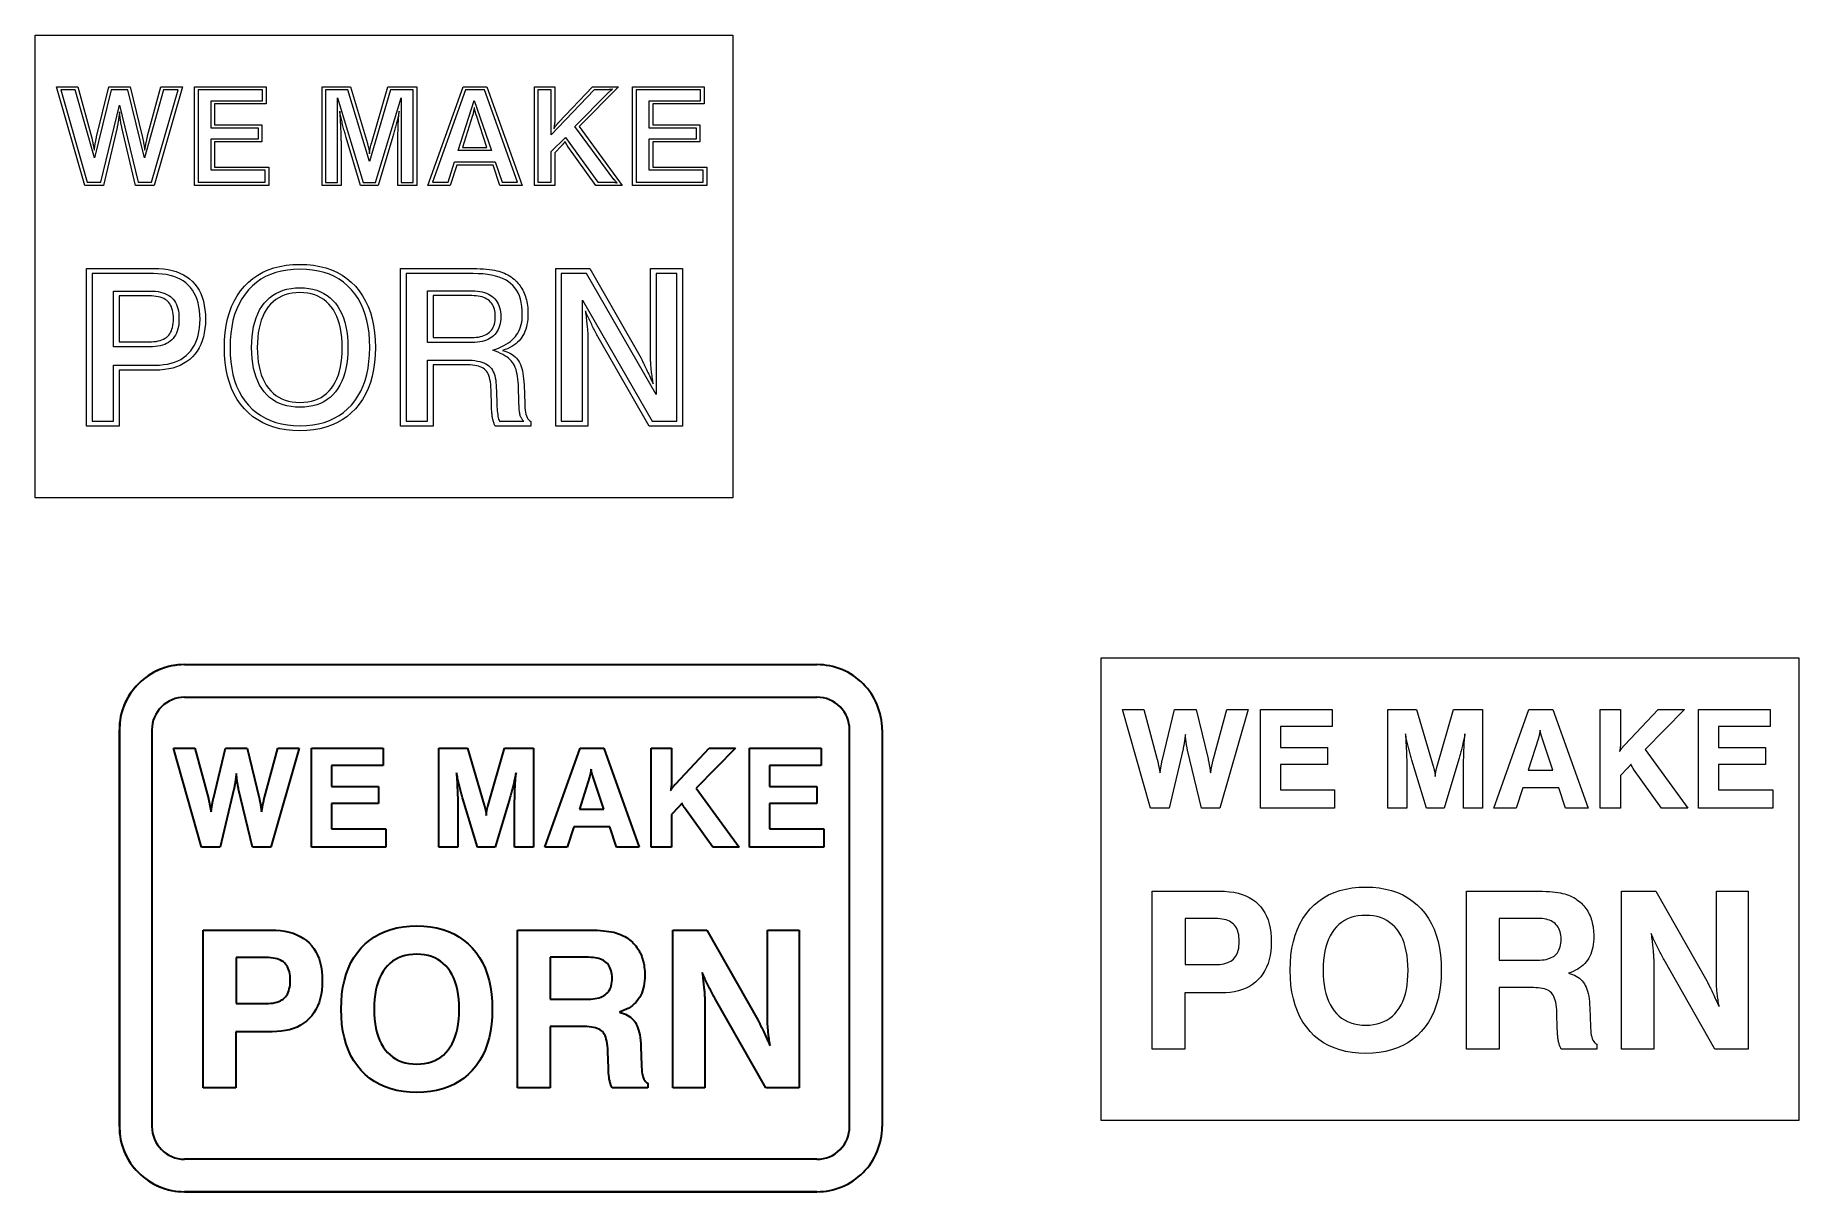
# Model space of a CAD drawing. Extents: x 18 to 197, y 25 to 142.
import ezdxf

# ---------------------------------------------------------------- set-up
doc = ezdxf.new("R2010")
doc.units = 0

msp = doc.modelspace()

# ---------------------------------------------------------------- linework, layer by layer
at = {"color": 7, "lineweight": 35}
for p, q in [((33.116871, 78.223732), (97.196869, 78.223732)), ((33.116871, 74.923729), (97.196869, 74.923729)), ((26.516865, 31.411736), (26.516865, 71.623726)), ((26.516865, 71.623726), (26.516865, 31.411736)), ((29.816868, 71.623726), (29.816868, 31.411736)), ((100.496857, 31.411736), (100.496857, 71.623726)), ((103.79686, 71.623726), (103.79686, 31.411736)), ((97.196869, 28.111732), (33.116871, 28.111732)), ((97.196869, 24.811729), (33.116871, 24.811729)), ((33.116871, 24.811729), (97.196869, 24.811729))]:
    msp.add_line(p, q, dxfattribs=at)
at = {"color": 7, "lineweight": 35, "ltscale": 0.054141}
msp.add_line((31.992359, 69.743797), (34.158009, 69.743797), dxfattribs=at)
at = {"color": 7, "lineweight": 35, "ltscale": 0.260011}
msp.add_line((34.850475, 59.743797), (31.992359, 69.743797), dxfattribs=at)
at = {"color": 7, "lineweight": 35, "ltscale": 0.131544}
msp.add_line((34.158009, 69.743797), (35.536152, 64.665718), dxfattribs=at)
at = {"color": 7, "lineweight": 35, "ltscale": 0.130576}
msp.add_line((36.052105, 64.665718), (37.274097, 69.743797), dxfattribs=at)
at = {"color": 7, "lineweight": 35, "ltscale": 0.05482}
msp.add_line((37.274097, 69.743797), (39.4669, 69.743797), dxfattribs=at)
at = {"color": 7, "lineweight": 35, "ltscale": 0.129011}
msp.add_line((39.4669, 69.743797), (40.67532, 64.72683), dxfattribs=at)
at = {"color": 7, "lineweight": 35, "ltscale": 0.129401}
msp.add_line((41.218426, 64.747185), (42.569416, 69.743797), dxfattribs=at)
at = {"color": 7, "lineweight": 35, "ltscale": 0.260057}
msp.add_line((44.741848, 69.743797), (41.876949, 59.743797), dxfattribs=at)
at = {"color": 7, "lineweight": 35, "ltscale": 0.054311}
msp.add_line((42.569416, 69.743797), (44.741848, 69.743797), dxfattribs=at)
at = {"color": 7, "lineweight": 35, "ltscale": 0.181433}
msp.add_line((45.977421, 69.743797), (53.234722, 69.743797), dxfattribs=at)
at = {"color": 7, "lineweight": 35, "ltscale": 0.25}
for p, q in [((45.977421, 59.743797), (45.977421, 69.743797)), ((58.889851, 59.743797), (58.889851, 69.743797)), ((68.482513, 69.743797), (68.482513, 59.743797)), ((80.403763, 59.743797), (80.403763, 69.743797)), ((90.356232, 59.743797), (90.356232, 69.743797))]:
    msp.add_line(p, q, dxfattribs=at)
at = {"color": 7, "lineweight": 35, "ltscale": 0.043449}
for p, q in [((53.234722, 69.743797), (53.234722, 68.005852)), ((97.613525, 69.743797), (97.613525, 68.005852))]:
    msp.add_line(p, q, dxfattribs=at)
at = {"color": 7, "lineweight": 35, "ltscale": 0.072301}
msp.add_line((58.889851, 69.743797), (61.781902, 69.743797), dxfattribs=at)
at = {"color": 7, "lineweight": 35, "ltscale": 0.149723}
msp.add_line((61.781902, 69.743797), (63.479122, 64.00042), dxfattribs=at)
at = {"color": 7, "lineweight": 35, "ltscale": 0.149484}
msp.add_line((63.886448, 64.00042), (65.549728, 69.743797), dxfattribs=at)
at = {"color": 7, "lineweight": 35, "ltscale": 0.07332}
msp.add_line((65.549728, 69.743797), (68.482513, 69.743797), dxfattribs=at)
at = {"color": 7, "lineweight": 35, "ltscale": 0.265461}
msp.add_line((69.616257, 59.743797), (73.187195, 69.743797), dxfattribs=at)
at = {"color": 7, "lineweight": 35, "ltscale": 0.060081}
msp.add_line((73.187195, 69.743797), (75.590454, 69.743797), dxfattribs=at)
at = {"color": 7, "lineweight": 35, "ltscale": 0.265519}
msp.add_line((75.590454, 69.743797), (79.168182, 59.743797), dxfattribs=at)
at = {"color": 7, "lineweight": 35, "ltscale": 0.051426}
for p, q in [((80.403763, 69.743797), (82.460785, 69.743797)), ((82.460785, 59.743797), (80.403763, 59.743797))]:
    msp.add_line(p, q, dxfattribs=at)
at = {"color": 7, "lineweight": 35, "ltscale": 0.087407}
msp.add_line((82.460785, 69.743797), (82.460785, 66.247536), dxfattribs=at)
at = {"color": 7, "lineweight": 35, "ltscale": 0.123541}
msp.add_line((82.888489, 66.152489), (86.282913, 69.743797), dxfattribs=at)
at = {"color": 7, "lineweight": 35, "ltscale": 0.142097}
msp.add_line((88.937363, 69.743797), (84.945511, 65.697639), dxfattribs=at)
at = {"color": 7, "lineweight": 35, "ltscale": 0.066361}
msp.add_line((86.282913, 69.743797), (88.937363, 69.743797), dxfattribs=at)
at = {"color": 7, "lineweight": 35, "ltscale": 0.181432}
msp.add_line((90.356232, 69.743797), (97.613525, 69.743797), dxfattribs=at)
at = {"color": 7, "lineweight": 35, "ltscale": 0.053293}
for p, q in [((48.007298, 68.005852), (48.007298, 65.874138)), ((92.386108, 68.005852), (92.386108, 65.874138))]:
    msp.add_line(p, q, dxfattribs=at)
at = {"color": 7, "lineweight": 35, "ltscale": 0.130686}
msp.add_line((53.234722, 68.005852), (48.007298, 68.005852), dxfattribs=at)
at = {"color": 7, "lineweight": 35, "ltscale": 0.130685}
msp.add_line((97.613525, 68.005852), (92.386108, 68.005852), dxfattribs=at)
at = {"color": 7, "lineweight": 35, "ltscale": 0.001975}
msp.add_line((38.22678, 66.148277), (38.213131, 66.070473), dxfattribs=at)
at = {"color": 7, "lineweight": 35, "ltscale": 0.00198}
msp.add_line((38.240017, 66.226357), (38.22678, 66.148277), dxfattribs=at)
at = {"color": 7, "lineweight": 35, "ltscale": 0.001985}
msp.add_line((38.25285, 66.304695), (38.240017, 66.226357), dxfattribs=at)
at = {"color": 7, "lineweight": 35, "ltscale": 0.00199}
for p, q in [((38.26527, 66.383308), (38.25285, 66.304695)), ((38.481297, 66.253746), (38.468937, 66.33239))]:
    msp.add_line(p, q, dxfattribs=at)
at = {"color": 7, "lineweight": 35, "ltscale": 0.001999}
msp.add_line((38.277355, 66.462334), (38.26527, 66.383308), dxfattribs=at)
at = {"color": 7, "lineweight": 35, "ltscale": 0.002011}
msp.add_line((38.289173, 66.541893), (38.277355, 66.462334), dxfattribs=at)
at = {"color": 7, "lineweight": 35, "ltscale": 0.002023}
msp.add_line((38.300709, 66.622002), (38.289173, 66.541893), dxfattribs=at)
at = {"color": 7, "lineweight": 35, "ltscale": 0.002036}
msp.add_line((38.311977, 66.70266), (38.300709, 66.622002), dxfattribs=at)
at = {"color": 7, "lineweight": 35, "ltscale": 0.002048}
msp.add_line((38.322979, 66.783852), (38.311977, 66.70266), dxfattribs=at)
at = {"color": 7, "lineweight": 35, "ltscale": 0.002061}
msp.add_line((38.333706, 66.865593), (38.322979, 66.783852), dxfattribs=at)
at = {"color": 7, "lineweight": 35, "ltscale": 0.002073}
msp.add_line((38.344158, 66.947868), (38.333706, 66.865593), dxfattribs=at)
at = {"color": 7, "lineweight": 35, "ltscale": 0.002086}
for p, q in [((38.354343, 67.030693), (38.344158, 66.947868)), ((40.990597, 63.652824), (41.006275, 63.734795))]:
    msp.add_line(p, q, dxfattribs=at)
at = {"color": 7, "lineweight": 35, "ltscale": 0.002099}
msp.add_line((38.364254, 67.114067), (38.354343, 67.030693), dxfattribs=at)
at = {"color": 7, "lineweight": 35, "ltscale": 0.002112}
msp.add_line((38.373898, 67.197975), (38.364254, 67.114067), dxfattribs=at)
at = {"color": 7, "lineweight": 35, "ltscale": 0.002331}
msp.add_line((38.380955, 67.105003), (38.373898, 67.197975), dxfattribs=at)
at = {"color": 7, "lineweight": 35, "ltscale": 0.002297}
msp.add_line((38.388561, 67.013451), (38.380955, 67.105003), dxfattribs=at)
at = {"color": 7, "lineweight": 35, "ltscale": 0.002262}
msp.add_line((38.396702, 66.923332), (38.388561, 67.013451), dxfattribs=at)
at = {"color": 7, "lineweight": 35, "ltscale": 0.002228}
msp.add_line((38.405392, 66.834633), (38.396702, 66.923332), dxfattribs=at)
at = {"color": 7, "lineweight": 35, "ltscale": 0.002194}
msp.add_line((38.414631, 66.747368), (38.405392, 66.834633), dxfattribs=at)
at = {"color": 7, "lineweight": 35, "ltscale": 0.00216}
msp.add_line((38.424404, 66.661522), (38.414631, 66.747368), dxfattribs=at)
at = {"color": 7, "lineweight": 35, "ltscale": 0.002126}
msp.add_line((38.434719, 66.577095), (38.424404, 66.661522), dxfattribs=at)
at = {"color": 7, "lineweight": 35, "ltscale": 0.002093}
msp.add_line((38.445583, 66.494102), (38.434719, 66.577095), dxfattribs=at)
at = {"color": 7, "lineweight": 35, "ltscale": 0.002059}
msp.add_line((38.456989, 66.412529), (38.445583, 66.494102), dxfattribs=at)
at = {"color": 7, "lineweight": 35, "ltscale": 0.002026}
msp.add_line((38.468937, 66.33239), (38.456989, 66.412529), dxfattribs=at)
at = {"color": 7, "lineweight": 35, "ltscale": 0.001953}
msp.add_line((38.493923, 66.176659), (38.481297, 66.253746), dxfattribs=at)
at = {"color": 7, "lineweight": 35, "ltscale": 0.001916}
msp.add_line((38.506817, 66.101128), (38.493923, 66.176659), dxfattribs=at)
at = {"color": 7, "lineweight": 35, "ltscale": 0.006162}
msp.add_line((60.67532, 67.259071), (60.689808, 67.013008), dxfattribs=at)
at = {"color": 7, "lineweight": 35, "ltscale": 0.003524}
msp.add_line((60.702778, 67.120811), (60.67532, 67.259071), dxfattribs=at)
at = {"color": 7, "lineweight": 35, "ltscale": 0.005905}
msp.add_line((60.689808, 67.013008), (60.703426, 66.777199), dxfattribs=at)
at = {"color": 7, "lineweight": 35, "ltscale": 0.003515}
msp.add_line((60.730854, 66.98304), (60.702778, 67.120811), dxfattribs=at)
at = {"color": 7, "lineweight": 35, "ltscale": 0.005648}
msp.add_line((60.703426, 66.777199), (60.71616, 66.551643), dxfattribs=at)
at = {"color": 7, "lineweight": 35, "ltscale": 0.005391}
msp.add_line((60.71616, 66.551643), (60.728001, 66.336327), dxfattribs=at)
at = {"color": 7, "lineweight": 35, "ltscale": 0.005134}
msp.add_line((60.728001, 66.336327), (60.738964, 66.131279), dxfattribs=at)
at = {"color": 7, "lineweight": 35, "ltscale": 0.003507}
msp.add_line((60.759533, 66.845726), (60.730854, 66.98304), dxfattribs=at)
at = {"color": 7, "lineweight": 35, "ltscale": 0.004877}
msp.add_line((60.738964, 66.131279), (60.749043, 65.93647), dxfattribs=at)
at = {"color": 7, "lineweight": 35, "ltscale": 0.003498}
msp.add_line((60.78883, 66.7089), (60.759533, 66.845726), dxfattribs=at)
at = {"color": 7, "lineweight": 35, "ltscale": 0.00349}
msp.add_line((60.818729, 66.572548), (60.78883, 66.7089), dxfattribs=at)
at = {"color": 7, "lineweight": 35, "ltscale": 0.003482}
msp.add_line((60.849247, 66.436668), (60.818729, 66.572548), dxfattribs=at)
at = {"color": 7, "lineweight": 35, "ltscale": 0.003473}
msp.add_line((60.880375, 66.301262), (60.849247, 66.436668), dxfattribs=at)
at = {"color": 7, "lineweight": 35, "ltscale": 0.003465}
msp.add_line((60.912113, 66.166328), (60.880375, 66.301262), dxfattribs=at)
at = {"color": 7, "lineweight": 35, "ltscale": 0.003457}
msp.add_line((60.944462, 66.031883), (60.912113, 66.166328), dxfattribs=at)
at = {"color": 7, "lineweight": 35, "ltscale": 0.003319}
msp.add_line((66.471375, 66.199196), (66.440186, 66.070137), dxfattribs=at)
at = {"color": 7, "lineweight": 35, "ltscale": 0.00334}
msp.add_line((66.502106, 66.329201), (66.471375, 66.199196), dxfattribs=at)
at = {"color": 7, "lineweight": 35, "ltscale": 0.00336}
msp.add_line((66.532349, 66.460152), (66.502106, 66.329201), dxfattribs=at)
at = {"color": 7, "lineweight": 35, "ltscale": 0.003381}
for p, q in [((66.562119, 66.592064), (66.532349, 66.460152)), ((92.234039, 41.203407), (92.221649, 41.338097))]:
    msp.add_line(p, q, dxfattribs=at)
at = {"color": 7, "lineweight": 35, "ltscale": 0.003401}
msp.add_line((66.5914, 66.724922), (66.562119, 66.592064), dxfattribs=at)
at = {"color": 7, "lineweight": 35, "ltscale": 0.003422}
msp.add_line((66.620224, 66.858727), (66.5914, 66.724922), dxfattribs=at)
at = {"color": 7, "lineweight": 35, "ltscale": 0.004654}
msp.add_line((66.617584, 66.038841), (66.627655, 66.224724), dxfattribs=at)
at = {"color": 7, "lineweight": 35, "ltscale": 0.003443}
msp.add_line((66.648575, 66.993492), (66.620224, 66.858727), dxfattribs=at)
at = {"color": 7, "lineweight": 35, "ltscale": 0.004567}
msp.add_line((66.627655, 66.224724), (66.638489, 66.407066), dxfattribs=at)
at = {"color": 7, "lineweight": 35, "ltscale": 0.00448}
for p, q in [((66.638489, 66.407066), (66.65007, 66.585884)), ((76.386658, 47.035088), (76.344833, 47.209328))]:
    msp.add_line(p, q, dxfattribs=at)
at = {"color": 7, "lineweight": 35, "ltscale": 0.003464}
msp.add_line((66.676437, 67.129204), (66.648575, 66.993492), dxfattribs=at)
at = {"color": 7, "lineweight": 35, "ltscale": 0.004393}
for p, q in [((66.65007, 66.585884), (66.662384, 66.761177)), ((92.053452, 40.462059), (92.128464, 40.303139))]:
    msp.add_line(p, q, dxfattribs=at)
at = {"color": 7, "lineweight": 35, "ltscale": 0.004306}
msp.add_line((66.662384, 66.761177), (66.675446, 66.93293), dxfattribs=at)
at = {"color": 7, "lineweight": 35, "ltscale": 0.00422}
msp.add_line((66.675446, 66.93293), (66.68927, 67.101158), dxfattribs=at)
at = {"color": 7, "lineweight": 35, "ltscale": 0.003484}
msp.add_line((66.703827, 67.265862), (66.676437, 67.129204), dxfattribs=at)
at = {"color": 7, "lineweight": 35, "ltscale": 0.004134}
for p, q in [((66.68927, 67.101158), (66.703827, 67.265862)), ((43.357029, 44.564323), (43.456745, 44.696251))]:
    msp.add_line(p, q, dxfattribs=at)
at = {"color": 7, "lineweight": 35, "ltscale": 0.084593}
msp.add_line((74.144424, 66.817802), (73.119308, 63.593086), dxfattribs=at)
at = {"color": 7, "lineweight": 35, "ltscale": 0.00099}
msp.add_line((74.155151, 66.855919), (74.144424, 66.817802), dxfattribs=at)
at = {"color": 7, "lineweight": 35, "ltscale": 0.000993}
msp.add_line((74.165604, 66.894234), (74.155151, 66.855919), dxfattribs=at)
at = {"color": 7, "lineweight": 35, "ltscale": 0.000996}
msp.add_line((74.175797, 66.932762), (74.165604, 66.894234), dxfattribs=at)
at = {"color": 7, "lineweight": 35, "ltscale": 0.000999}
msp.add_line((74.185699, 66.971489), (74.175797, 66.932762), dxfattribs=at)
at = {"color": 7, "lineweight": 35, "ltscale": 0.001003}
msp.add_line((74.195343, 67.010429), (74.185699, 66.971489), dxfattribs=at)
at = {"color": 7, "lineweight": 35, "ltscale": 0.001006}
msp.add_line((74.204712, 67.049568), (74.195343, 67.010429), dxfattribs=at)
at = {"color": 7, "lineweight": 35, "ltscale": 0.001009}
msp.add_line((74.213806, 67.088905), (74.204712, 67.049568), dxfattribs=at)
at = {"color": 7, "lineweight": 35, "ltscale": 0.001013}
msp.add_line((74.222626, 67.128456), (74.213806, 67.088905), dxfattribs=at)
at = {"color": 7, "lineweight": 35, "ltscale": 0.001017}
msp.add_line((74.231186, 67.168205), (74.222626, 67.128456), dxfattribs=at)
at = {"color": 7, "lineweight": 35, "ltscale": 0.00102}
msp.add_line((74.239471, 67.208153), (74.231186, 67.168205), dxfattribs=at)
at = {"color": 7, "lineweight": 35, "ltscale": 0.001029}
msp.add_line((74.247543, 67.248512), (74.239471, 67.208153), dxfattribs=at)
at = {"color": 7, "lineweight": 35, "ltscale": 0.001043}
msp.add_line((74.255493, 67.289482), (74.247543, 67.248512), dxfattribs=at)
at = {"color": 7, "lineweight": 35, "ltscale": 0.001058}
for p, q in [((74.263306, 67.331062), (74.255493, 67.289482)), ((63.687847, 62.99044), (63.689579, 62.948143))]:
    msp.add_line(p, q, dxfattribs=at)
at = {"color": 7, "lineweight": 35, "ltscale": 0.001072}
msp.add_line((74.270966, 67.373268), (74.263306, 67.331062), dxfattribs=at)
at = {"color": 7, "lineweight": 35, "ltscale": 0.001086}
msp.add_line((74.278503, 67.416069), (74.270966, 67.373268), dxfattribs=at)
at = {"color": 7, "lineweight": 35, "ltscale": 0.001101}
msp.add_line((74.285904, 67.45948), (74.278503, 67.416069), dxfattribs=at)
at = {"color": 7, "lineweight": 35, "ltscale": 0.001115}
msp.add_line((74.293167, 67.503502), (74.285904, 67.45948), dxfattribs=at)
at = {"color": 7, "lineweight": 35, "ltscale": 0.00113}
msp.add_line((74.300293, 67.548149), (74.293167, 67.503502), dxfattribs=at)
at = {"color": 7, "lineweight": 35, "ltscale": 0.001145}
msp.add_line((74.307297, 67.593391), (74.300293, 67.548149), dxfattribs=at)
at = {"color": 7, "lineweight": 35, "ltscale": 0.001159}
msp.add_line((74.314148, 67.639244), (74.307297, 67.593391), dxfattribs=at)
at = {"color": 7, "lineweight": 35, "ltscale": 0.000893}
msp.add_line((74.318527, 67.603783), (74.314148, 67.639244), dxfattribs=at)
at = {"color": 7, "lineweight": 35, "ltscale": 0.000904}
for p, q in [((74.323517, 67.56797), (74.318527, 67.603783)), ((82.451019, 66.060158), (82.447479, 66.024178))]:
    msp.add_line(p, q, dxfattribs=at)
at = {"color": 7, "lineweight": 35, "ltscale": 0.000914}
msp.add_line((74.329117, 67.531822), (74.323517, 67.56797), dxfattribs=at)
at = {"color": 7, "lineweight": 35, "ltscale": 0.000926}
msp.add_line((74.335327, 67.495323), (74.329117, 67.531822), dxfattribs=at)
at = {"color": 7, "lineweight": 35, "ltscale": 0.000937}
msp.add_line((74.342148, 67.458488), (74.335327, 67.495323), dxfattribs=at)
at = {"color": 7, "lineweight": 35, "ltscale": 0.000947}
msp.add_line((74.349579, 67.421333), (74.342148, 67.458488), dxfattribs=at)
at = {"color": 7, "lineweight": 35, "ltscale": 0.000959}
for p, q in [((74.357635, 67.383812), (74.349579, 67.421333)), ((82.836761, 66.096687), (82.862656, 66.124962))]:
    msp.add_line(p, q, dxfattribs=at)
at = {"color": 7, "lineweight": 35, "ltscale": 0.00097}
msp.add_line((74.366287, 67.34597), (74.357635, 67.383812), dxfattribs=at)
at = {"color": 7, "lineweight": 35, "ltscale": 0.000982}
msp.add_line((74.375549, 67.307777), (74.366287, 67.34597), dxfattribs=at)
at = {"color": 7, "lineweight": 35, "ltscale": 0.000994}
msp.add_line((74.385437, 67.269249), (74.375549, 67.307777), dxfattribs=at)
at = {"color": 7, "lineweight": 35, "ltscale": 0.001018}
msp.add_line((74.395996, 67.229912), (74.385437, 67.269249), dxfattribs=at)
at = {"color": 7, "lineweight": 35, "ltscale": 0.001054}
msp.add_line((74.407288, 67.189278), (74.395996, 67.229912), dxfattribs=at)
at = {"color": 7, "lineweight": 35, "ltscale": 0.00109}
msp.add_line((74.419342, 67.147362), (74.407288, 67.189278), dxfattribs=at)
at = {"color": 7, "lineweight": 35, "ltscale": 0.001127}
msp.add_line((74.432129, 67.104149), (74.419342, 67.147362), dxfattribs=at)
at = {"color": 7, "lineweight": 35, "ltscale": 0.001163}
msp.add_line((74.445679, 67.059654), (74.432129, 67.104149), dxfattribs=at)
at = {"color": 7, "lineweight": 35, "ltscale": 0.001199}
msp.add_line((74.459976, 67.013863), (74.445679, 67.059654), dxfattribs=at)
at = {"color": 7, "lineweight": 35, "ltscale": 0.001236}
msp.add_line((74.475006, 66.966774), (74.459976, 67.013863), dxfattribs=at)
at = {"color": 7, "lineweight": 35, "ltscale": 0.001272}
for p, q in [((74.490799, 66.918404), (74.475006, 66.966774)), ((63.73737, 63.350044), (63.74548, 63.400276))]:
    msp.add_line(p, q, dxfattribs=at)
at = {"color": 7, "lineweight": 35, "ltscale": 0.001308}
msp.add_line((74.507324, 66.868752), (74.490799, 66.918404), dxfattribs=at)
at = {"color": 7, "lineweight": 35, "ltscale": 0.001345}
msp.add_line((74.524597, 66.817802), (74.507324, 66.868752), dxfattribs=at)
at = {"color": 7, "lineweight": 35, "ltscale": 0.084907}
msp.add_line((75.590454, 63.593086), (74.524597, 66.817802), dxfattribs=at)
at = {"color": 7, "lineweight": 35, "ltscale": 0.000834}
msp.add_line((82.456436, 66.128044), (82.453995, 66.09478), dxfattribs=at)
at = {"color": 7, "lineweight": 35, "ltscale": 0.000799}
msp.add_line((82.458344, 66.15995), (82.456436, 66.128044), dxfattribs=at)
at = {"color": 7, "lineweight": 35, "ltscale": 0.000764}
msp.add_line((82.459702, 66.190498), (82.458344, 66.15995), dxfattribs=at)
at = {"color": 7, "lineweight": 35, "ltscale": 0.00073}
for p, q in [((82.46051, 66.219704), (82.459702, 66.190498)), ((83.665802, 63.895195), (83.651459, 63.920616))]:
    msp.add_line(p, q, dxfattribs=at)
at = {"color": 7, "lineweight": 35, "ltscale": 0.000696}
msp.add_line((82.460785, 66.247536), (82.46051, 66.219704), dxfattribs=at)
at = {"color": 7, "lineweight": 35, "ltscale": 0.000944}
msp.add_line((82.862656, 66.124962), (82.888489, 66.152489), dxfattribs=at)
at = {"color": 7, "lineweight": 35, "ltscale": 0.000954}
msp.add_line((35.536152, 64.665718), (35.544636, 64.628517), dxfattribs=at)
at = {"color": 7, "lineweight": 35, "ltscale": 0.00105}
for p, q in [((35.544636, 64.628517), (35.553799, 64.587517)), ((82.679932, 65.911354), (82.706238, 65.944099))]:
    msp.add_line(p, q, dxfattribs=at)
at = {"color": 7, "lineweight": 35, "ltscale": 0.001147}
msp.add_line((35.553799, 64.587517), (35.563641, 64.542717), dxfattribs=at)
at = {"color": 7, "lineweight": 35, "ltscale": 0.001244}
msp.add_line((35.563641, 64.542717), (35.574169, 64.494102), dxfattribs=at)
at = {"color": 7, "lineweight": 35, "ltscale": 0.00134}
msp.add_line((35.574169, 64.494102), (35.585369, 64.441689), dxfattribs=at)
at = {"color": 7, "lineweight": 35, "ltscale": 0.001436}
msp.add_line((35.585369, 64.441689), (35.597248, 64.385475), dxfattribs=at)
at = {"color": 7, "lineweight": 35, "ltscale": 0.001533}
msp.add_line((35.597248, 64.385475), (35.609806, 64.325462), dxfattribs=at)
at = {"color": 7, "lineweight": 35, "ltscale": 0.001629}
msp.add_line((35.609806, 64.325462), (35.623043, 64.26165), dxfattribs=at)
at = {"color": 7, "lineweight": 35, "ltscale": 0.001639}
msp.add_line((35.968601, 64.29261), (35.98167, 64.356834), dxfattribs=at)
at = {"color": 7, "lineweight": 35, "ltscale": 0.00162}
msp.add_line((35.98167, 64.356834), (35.995075, 64.420235), dxfattribs=at)
at = {"color": 7, "lineweight": 35, "ltscale": 0.001602}
msp.add_line((35.995075, 64.420235), (36.008823, 64.482826), dxfattribs=at)
at = {"color": 7, "lineweight": 35, "ltscale": 0.001584}
msp.add_line((36.008823, 64.482826), (36.022907, 64.544609), dxfattribs=at)
at = {"color": 7, "lineweight": 35, "ltscale": 0.001566}
msp.add_line((36.022907, 64.544609), (36.037334, 64.605568), dxfattribs=at)
at = {"color": 7, "lineweight": 35, "ltscale": 0.001548}
msp.add_line((36.037334, 64.605568), (36.052105, 64.665718), dxfattribs=at)
at = {"color": 7, "lineweight": 35, "ltscale": 0.150633}
msp.add_line((38.122707, 65.609383), (36.744564, 59.743797), dxfattribs=at)
at = {"color": 7, "lineweight": 35, "ltscale": 0.001946}
for p, q in [((38.138798, 65.685555), (38.122707, 65.609383)), ((63.479122, 64.00042), (63.501492, 63.92588))]:
    msp.add_line(p, q, dxfattribs=at)
at = {"color": 7, "lineweight": 35, "ltscale": 0.001951}
msp.add_line((38.154476, 65.761986), (38.138798, 65.685555), dxfattribs=at)
at = {"color": 7, "lineweight": 35, "ltscale": 0.001956}
msp.add_line((38.16975, 65.838707), (38.154476, 65.761986), dxfattribs=at)
at = {"color": 7, "lineweight": 35, "ltscale": 0.00196}
for p, q in [((38.18462, 65.915688), (38.16975, 65.838707)), ((41.037235, 63.893654), (41.052509, 63.970543))]:
    msp.add_line(p, q, dxfattribs=at)
at = {"color": 7, "lineweight": 35, "ltscale": 0.001965}
msp.add_line((38.199078, 65.992943), (38.18462, 65.915688), dxfattribs=at)
at = {"color": 7, "lineweight": 35, "ltscale": 0.00197}
msp.add_line((38.213131, 66.070473), (38.199078, 65.992943), dxfattribs=at)
at = {"color": 7, "lineweight": 35, "ltscale": 0.001878}
msp.add_line((38.519993, 66.027168), (38.506817, 66.101128), dxfattribs=at)
at = {"color": 7, "lineweight": 35, "ltscale": 0.001841}
msp.add_line((38.533436, 65.954765), (38.519993, 66.027168), dxfattribs=at)
at = {"color": 7, "lineweight": 35, "ltscale": 0.001804}
msp.add_line((38.547146, 65.883919), (38.533436, 65.954765), dxfattribs=at)
at = {"color": 7, "lineweight": 35, "ltscale": 0.001767}
msp.add_line((38.561131, 65.814644), (38.547146, 65.883919), dxfattribs=at)
at = {"color": 7, "lineweight": 35, "ltscale": 0.00173}
for p, q in [((38.57539, 65.746925), (38.561131, 65.814644)), ((41.11198, 64.260567), (41.12624, 64.328285))]:
    msp.add_line(p, q, dxfattribs=at)
at = {"color": 7, "lineweight": 35, "ltscale": 0.001693}
msp.add_line((38.589916, 65.680763), (38.57539, 65.746925), dxfattribs=at)
at = {"color": 7, "lineweight": 35, "ltscale": 0.001657}
for p, q in [((38.604717, 65.616173), (38.589916, 65.680763)), ((35.955868, 64.227577), (35.968601, 64.29261))]:
    msp.add_line(p, q, dxfattribs=at)
at = {"color": 7, "lineweight": 35, "ltscale": 0.150876}
msp.add_line((39.996433, 59.743797), (38.604717, 65.616173), dxfattribs=at)
at = {"color": 7, "lineweight": 35, "ltscale": 0.001418}
msp.add_line((40.67532, 64.72683), (40.688831, 64.67173), dxfattribs=at)
at = {"color": 7, "lineweight": 35, "ltscale": 0.001455}
msp.add_line((40.688831, 64.67173), (40.702206, 64.615074), dxfattribs=at)
at = {"color": 7, "lineweight": 35, "ltscale": 0.001492}
msp.add_line((40.702206, 64.615074), (40.715443, 64.556862), dxfattribs=at)
at = {"color": 7, "lineweight": 35, "ltscale": 0.00153}
msp.add_line((40.715443, 64.556862), (40.728542, 64.497093), dxfattribs=at)
at = {"color": 7, "lineweight": 35, "ltscale": 0.001567}
msp.add_line((40.728542, 64.497093), (40.741512, 64.435753), dxfattribs=at)
at = {"color": 7, "lineweight": 35, "ltscale": 0.001605}
msp.add_line((40.741512, 64.435753), (40.754345, 64.372856), dxfattribs=at)
at = {"color": 7, "lineweight": 35, "ltscale": 0.001643}
msp.add_line((40.754345, 64.372856), (40.767033, 64.308388), dxfattribs=at)
at = {"color": 7, "lineweight": 35, "ltscale": 0.00168}
for p, q in [((41.12624, 64.328285), (41.140217, 64.394035)), ((40.767033, 64.308388), (40.779598, 64.242378))]:
    msp.add_line(p, q, dxfattribs=at)
at = {"color": 7, "lineweight": 35, "ltscale": 0.001631}
msp.add_line((41.140217, 64.394035), (41.153934, 64.457817), dxfattribs=at)
at = {"color": 7, "lineweight": 35, "ltscale": 0.001581}
msp.add_line((41.153934, 64.457817), (41.167377, 64.51963), dxfattribs=at)
at = {"color": 7, "lineweight": 35, "ltscale": 0.001532}
msp.add_line((41.167377, 64.51963), (41.180546, 64.579475), dxfattribs=at)
at = {"color": 7, "lineweight": 35, "ltscale": 0.001482}
msp.add_line((41.180546, 64.579475), (41.193447, 64.637352), dxfattribs=at)
at = {"color": 7, "lineweight": 35, "ltscale": 0.001433}
msp.add_line((41.193447, 64.637352), (41.206074, 64.69326), dxfattribs=at)
at = {"color": 7, "lineweight": 35, "ltscale": 0.001383}
msp.add_line((41.206074, 64.69326), (41.218426, 64.747185), dxfattribs=at)
at = {"color": 7, "lineweight": 35, "ltscale": 0.119484}
for p, q in [((48.007298, 65.874138), (52.786655, 65.874138)), ((92.386108, 65.874138), (97.165466, 65.874138)), ((52.786655, 64.163353), (48.007298, 64.163353)), ((97.165466, 64.163353), (92.386108, 64.163353))]:
    msp.add_line(p, q, dxfattribs=at)
at = {"color": 7, "lineweight": 35, "ltscale": 0.04277}
for p, q in [((52.786655, 65.874138), (52.786655, 64.163353)), ((97.165466, 65.874138), (97.165466, 64.163353))]:
    msp.add_line(p, q, dxfattribs=at)
at = {"color": 7, "lineweight": 35, "ltscale": 0.00462}
msp.add_line((60.749043, 65.93647), (60.758244, 65.751915), dxfattribs=at)
at = {"color": 7, "lineweight": 35, "ltscale": 0.004363}
for p, q in [((60.758244, 65.751915), (60.76656, 65.577599)), ((78.493378, 50.099525), (78.616226, 49.975594))]:
    msp.add_line(p, q, dxfattribs=at)
at = {"color": 7, "lineweight": 35, "ltscale": 0.004105}
msp.add_line((60.76656, 65.577599), (60.773998, 65.413551), dxfattribs=at)
at = {"color": 7, "lineweight": 35, "ltscale": 0.003848}
msp.add_line((60.773998, 65.413551), (60.780544, 65.259758), dxfattribs=at)
at = {"color": 7, "lineweight": 35, "ltscale": 0.00366}
msp.add_line((60.780544, 65.259758), (60.78635, 65.113487), dxfattribs=at)
at = {"color": 7, "lineweight": 35, "ltscale": 0.003539}
msp.add_line((60.78635, 65.113487), (60.791546, 64.972038), dxfattribs=at)
at = {"color": 7, "lineweight": 35, "ltscale": 0.003418}
msp.add_line((60.791546, 64.972038), (60.796131, 64.835411), dxfattribs=at)
at = {"color": 7, "lineweight": 35, "ltscale": 0.003297}
msp.add_line((60.796131, 64.835411), (60.800098, 64.703606), dxfattribs=at)
at = {"color": 7, "lineweight": 35, "ltscale": 0.003176}
msp.add_line((60.800098, 64.703606), (60.803455, 64.576622), dxfattribs=at)
at = {"color": 7, "lineweight": 35, "ltscale": 0.003055}
msp.add_line((60.803455, 64.576622), (60.80621, 64.45446), dxfattribs=at)
at = {"color": 7, "lineweight": 35, "ltscale": 0.002934}
msp.add_line((60.80621, 64.45446), (60.808346, 64.337105), dxfattribs=at)
at = {"color": 7, "lineweight": 35, "ltscale": 0.002813}
msp.add_line((60.808346, 64.337105), (60.809872, 64.224586), dxfattribs=at)
at = {"color": 7, "lineweight": 35, "ltscale": 0.003449}
msp.add_line((60.977421, 65.897911), (60.944462, 66.031883), dxfattribs=at)
at = {"color": 7, "lineweight": 35, "ltscale": 0.003434}
msp.add_line((61.01086, 65.764671), (60.977421, 65.897911), dxfattribs=at)
at = {"color": 7, "lineweight": 35, "ltscale": 0.003412}
msp.add_line((61.044636, 65.632454), (61.01086, 65.764671), dxfattribs=at)
at = {"color": 7, "lineweight": 35, "ltscale": 0.003389}
msp.add_line((61.078747, 65.501259), (61.044636, 65.632454), dxfattribs=at)
at = {"color": 7, "lineweight": 35, "ltscale": 0.003366}
msp.add_line((61.113201, 65.371086), (61.078747, 65.501259), dxfattribs=at)
at = {"color": 7, "lineweight": 35, "ltscale": 0.003344}
msp.add_line((61.147999, 65.241936), (61.113201, 65.371086), dxfattribs=at)
at = {"color": 7, "lineweight": 35, "ltscale": 0.003322}
msp.add_line((61.183125, 65.113792), (61.147999, 65.241936), dxfattribs=at)
at = {"color": 7, "lineweight": 35, "ltscale": 0.003299}
for p, q in [((61.218601, 64.986671), (61.183125, 65.113792)), ((66.440186, 66.070137), (66.408508, 65.942024))]:
    msp.add_line(p, q, dxfattribs=at)
at = {"color": 7, "lineweight": 35, "ltscale": 0.003277}
msp.add_line((61.254406, 64.860573), (61.218601, 64.986671), dxfattribs=at)
at = {"color": 7, "lineweight": 35, "ltscale": 0.003255}
msp.add_line((61.290562, 64.735481), (61.254406, 64.860573), dxfattribs=at)
at = {"color": 7, "lineweight": 35, "ltscale": 0.003233}
for p, q in [((61.327053, 64.611412), (61.290562, 64.735481)), ((66.243042, 65.310661), (66.208511, 65.186028))]:
    msp.add_line(p, q, dxfattribs=at)
at = {"color": 7, "lineweight": 35, "ltscale": 0.127142}
msp.add_line((62.800236, 59.743797), (61.327053, 64.611412), dxfattribs=at)
at = {"color": 7, "lineweight": 35, "ltscale": 0.129189}
msp.add_line((66.065674, 64.692879), (64.578918, 59.743797), dxfattribs=at)
at = {"color": 7, "lineweight": 35, "ltscale": 0.003194}
msp.add_line((66.102097, 64.815346), (66.065674, 64.692879), dxfattribs=at)
at = {"color": 7, "lineweight": 35, "ltscale": 0.003204}
msp.add_line((66.138046, 64.938362), (66.102097, 64.815346), dxfattribs=at)
at = {"color": 7, "lineweight": 35, "ltscale": 0.003214}
msp.add_line((66.173523, 65.061928), (66.138046, 64.938362), dxfattribs=at)
at = {"color": 7, "lineweight": 35, "ltscale": 0.003223}
msp.add_line((66.208511, 65.186028), (66.173523, 65.061928), dxfattribs=at)
at = {"color": 7, "lineweight": 35, "ltscale": 0.003244}
msp.add_line((66.277084, 65.43586), (66.243042, 65.310661), dxfattribs=at)
at = {"color": 7, "lineweight": 35, "ltscale": 0.003253}
msp.add_line((66.310654, 65.561577), (66.277084, 65.43586), dxfattribs=at)
at = {"color": 7, "lineweight": 35, "ltscale": 0.003264}
msp.add_line((66.34375, 65.687859), (66.310654, 65.561577), dxfattribs=at)
at = {"color": 7, "lineweight": 35, "ltscale": 0.003274}
msp.add_line((66.376373, 65.814674), (66.34375, 65.687859), dxfattribs=at)
at = {"color": 7, "lineweight": 35, "ltscale": 0.003284}
msp.add_line((66.408508, 65.942024), (66.376373, 65.814674), dxfattribs=at)
at = {"color": 7, "lineweight": 35, "ltscale": 0.005367}
for p, q in [((66.560455, 64.21685), (66.563812, 64.431511)), ((42.299709, 48.457603), (42.088543, 48.496376)), ((78.979568, 41.598351), (79.057236, 41.398216))]:
    msp.add_line(p, q, dxfattribs=at)
at = {"color": 7, "lineweight": 35, "ltscale": 0.005293}
msp.add_line((66.563812, 64.431511), (66.567917, 64.643181), dxfattribs=at)
at = {"color": 7, "lineweight": 35, "ltscale": 0.005219}
msp.add_line((66.567917, 64.643181), (66.572769, 64.851875), dxfattribs=at)
at = {"color": 7, "lineweight": 35, "ltscale": 0.005144}
msp.add_line((66.572769, 64.851875), (66.578369, 65.057579), dxfattribs=at)
at = {"color": 7, "lineweight": 35, "ltscale": 0.00507}
msp.add_line((66.578369, 65.057579), (66.584717, 65.260292), dxfattribs=at)
at = {"color": 7, "lineweight": 35, "ltscale": 0.004997}
msp.add_line((66.584717, 65.260292), (66.591812, 65.46003), dxfattribs=at)
at = {"color": 7, "lineweight": 35, "ltscale": 0.004915}
msp.add_line((66.591812, 65.46003), (66.599655, 65.656487), dxfattribs=at)
at = {"color": 7, "lineweight": 35, "ltscale": 0.004828}
for p, q in [((66.599655, 65.656487), (66.608246, 65.849434)), ((78.349396, 50.228249), (78.493378, 50.099525))]:
    msp.add_line(p, q, dxfattribs=at)
at = {"color": 7, "lineweight": 35, "ltscale": 0.004741}
for p, q in [((66.608246, 65.849434), (66.617584, 66.038841)), ((76.387634, 45.854485), (76.416962, 46.041847))]:
    msp.add_line(p, q, dxfattribs=at)
at = {"color": 7, "lineweight": 35, "ltscale": 0.001165}
msp.add_line((82.373749, 65.519493), (82.365738, 65.473595), dxfattribs=at)
at = {"color": 7, "lineweight": 35, "ltscale": 0.001172}
msp.add_line((82.365738, 65.473595), (82.391571, 65.512733), dxfattribs=at)
at = {"color": 7, "lineweight": 35, "ltscale": 0.00115}
msp.add_line((82.3815, 65.564842), (82.373749, 65.519493), dxfattribs=at)
at = {"color": 7, "lineweight": 35, "ltscale": 0.001135}
msp.add_line((82.388962, 65.609642), (82.3815, 65.564842), dxfattribs=at)
at = {"color": 7, "lineweight": 35, "ltscale": 0.001121}
msp.add_line((82.396149, 65.653908), (82.388962, 65.609642), dxfattribs=at)
at = {"color": 7, "lineweight": 35, "ltscale": 0.001164}
msp.add_line((82.391571, 65.512733), (82.41748, 65.551399), dxfattribs=at)
at = {"color": 7, "lineweight": 35, "ltscale": 0.001107}
msp.add_line((82.403076, 65.697639), (82.396149, 65.653908), dxfattribs=at)
at = {"color": 7, "lineweight": 35, "ltscale": 0.001092}
for p, q in [((82.409729, 65.740807), (82.403076, 65.697639)), ((63.678165, 63.119759), (63.682148, 63.076241))]:
    msp.add_line(p, q, dxfattribs=at)
at = {"color": 7, "lineweight": 35, "ltscale": 0.001078}
msp.add_line((82.416107, 65.78344), (82.409729, 65.740807), dxfattribs=at)
at = {"color": 7, "lineweight": 35, "ltscale": 0.001064}
msp.add_line((82.422226, 65.825539), (82.416107, 65.78344), dxfattribs=at)
at = {"color": 7, "lineweight": 35, "ltscale": 0.001154}
msp.add_line((82.41748, 65.551399), (82.443436, 65.589592), dxfattribs=at)
at = {"color": 7, "lineweight": 35, "ltscale": 0.001049}
msp.add_line((82.42807, 65.867088), (82.422226, 65.825539), dxfattribs=at)
at = {"color": 7, "lineweight": 35, "ltscale": 0.001034}
msp.add_line((82.433624, 65.908089), (82.42807, 65.867088), dxfattribs=at)
at = {"color": 7, "lineweight": 35, "ltscale": 0.00101}
msp.add_line((82.438782, 65.948143), (82.433624, 65.908089), dxfattribs=at)
at = {"color": 7, "lineweight": 35, "ltscale": 0.000974}
for p, q in [((82.443405, 65.986839), (82.438782, 65.948143)), ((82.810791, 66.067665), (82.836761, 66.096687))]:
    msp.add_line(p, q, dxfattribs=at)
at = {"color": 7, "lineweight": 35, "ltscale": 0.000939}
msp.add_line((82.447479, 66.024178), (82.443405, 65.986839), dxfattribs=at)
at = {"color": 7, "lineweight": 35, "ltscale": 0.001146}
msp.add_line((82.443436, 65.589592), (82.469482, 65.627296), dxfattribs=at)
at = {"color": 7, "lineweight": 35, "ltscale": 0.000869}
msp.add_line((82.453995, 66.09478), (82.451019, 66.060158), dxfattribs=at)
at = {"color": 7, "lineweight": 35, "ltscale": 0.001137}
msp.add_line((82.469482, 65.627296), (82.495575, 65.664543), dxfattribs=at)
at = {"color": 7, "lineweight": 35, "ltscale": 0.001128}
msp.add_line((82.495575, 65.664543), (82.521759, 65.701302), dxfattribs=at)
at = {"color": 7, "lineweight": 35, "ltscale": 0.001119}
msp.add_line((82.521759, 65.701302), (82.547989, 65.737587), dxfattribs=at)
at = {"color": 7, "lineweight": 35, "ltscale": 0.001111}
msp.add_line((82.547989, 65.737587), (82.574295, 65.773399), dxfattribs=at)
at = {"color": 7, "lineweight": 35, "ltscale": 0.001103}
msp.add_line((82.574295, 65.773399), (82.600677, 65.808739), dxfattribs=at)
at = {"color": 7, "lineweight": 35, "ltscale": 0.001093}
msp.add_line((82.600677, 65.808739), (82.627106, 65.84359), dxfattribs=at)
at = {"color": 7, "lineweight": 35, "ltscale": 0.001082}
msp.add_line((82.627106, 65.84359), (82.653564, 65.877846), dxfattribs=at)
at = {"color": 7, "lineweight": 35, "ltscale": 0.001066}
msp.add_line((82.653564, 65.877846), (82.679932, 65.911354), dxfattribs=at)
at = {"color": 7, "lineweight": 35, "ltscale": 0.001035}
msp.add_line((82.706238, 65.944099), (82.732483, 65.976112), dxfattribs=at)
at = {"color": 7, "lineweight": 35, "ltscale": 0.001019}
msp.add_line((82.732483, 65.976112), (82.758652, 66.007378), dxfattribs=at)
at = {"color": 7, "lineweight": 35, "ltscale": 0.001004}
msp.add_line((82.758652, 66.007378), (82.78476, 66.037895), dxfattribs=at)
at = {"color": 7, "lineweight": 35, "ltscale": 0.000989}
msp.add_line((82.78476, 66.037895), (82.810791, 66.067665), dxfattribs=at)
at = {"color": 7, "lineweight": 35, "ltscale": 0.184366}
msp.add_line((84.945511, 65.697639), (89.29718, 59.743797), dxfattribs=at)
at = {"color": 7, "lineweight": 35, "ltscale": 0.001726}
msp.add_line((35.623043, 64.26165), (35.636967, 64.194038), dxfattribs=at)
at = {"color": 7, "lineweight": 35, "ltscale": 0.001823}
msp.add_line((35.636967, 64.194038), (35.651562, 64.122612), dxfattribs=at)
at = {"color": 7, "lineweight": 35, "ltscale": 0.001891}
msp.add_line((35.651562, 64.122612), (35.66663, 64.048485), dxfattribs=at)
at = {"color": 7, "lineweight": 35, "ltscale": 0.001932}
msp.add_line((35.66663, 64.048485), (35.681973, 63.972725), dxfattribs=at)
at = {"color": 7, "lineweight": 35, "ltscale": 0.001974}
msp.add_line((35.681973, 63.972725), (35.69759, 63.895317), dxfattribs=at)
at = {"color": 7, "lineweight": 35, "ltscale": 0.002015}
msp.add_line((35.69759, 63.895317), (35.713474, 63.816307), dxfattribs=at)
at = {"color": 7, "lineweight": 35, "ltscale": 0.002057}
msp.add_line((35.713474, 63.816307), (35.729633, 63.735649), dxfattribs=at)
at = {"color": 7, "lineweight": 35, "ltscale": 0.002097}
msp.add_line((35.729633, 63.735649), (35.746059, 63.653374), dxfattribs=at)
at = {"color": 7, "lineweight": 35, "ltscale": 0.002139}
for p, q in [((35.746059, 63.653374), (35.76276, 63.569466)), ((40.889851, 63.567924), (40.902065, 63.483238))]:
    msp.add_line(p, q, dxfattribs=at)
at = {"color": 7, "lineweight": 35, "ltscale": 0.00218}
msp.add_line((35.76276, 63.569466), (35.779736, 63.483925), dxfattribs=at)
at = {"color": 7, "lineweight": 35, "ltscale": 0.002222}
for p, q in [((35.779736, 63.483925), (35.796978, 63.396751)), ((85.822739, 44.438591), (85.824707, 44.349739))]:
    msp.add_line(p, q, dxfattribs=at)
at = {"color": 7, "lineweight": 35, "ltscale": 0.002263}
msp.add_line((35.796978, 63.396751), (35.814495, 63.307945), dxfattribs=at)
at = {"color": 7, "lineweight": 35, "ltscale": 0.001906}
msp.add_line((35.814495, 63.307945), (35.8241, 63.383583), dxfattribs=at)
at = {"color": 7, "lineweight": 35, "ltscale": 0.001886}
msp.add_line((35.8241, 63.383583), (35.833904, 63.458397), dxfattribs=at)
at = {"color": 7, "lineweight": 35, "ltscale": 0.001867}
msp.add_line((35.833904, 63.458397), (35.843922, 63.532387), dxfattribs=at)
at = {"color": 7, "lineweight": 35, "ltscale": 0.001848}
msp.add_line((35.843922, 63.532387), (35.854137, 63.605583), dxfattribs=at)
at = {"color": 7, "lineweight": 35, "ltscale": 0.001828}
msp.add_line((35.854137, 63.605583), (35.864559, 63.67794), dxfattribs=at)
at = {"color": 7, "lineweight": 35, "ltscale": 0.001809}
msp.add_line((35.864559, 63.67794), (35.875187, 63.749504), dxfattribs=at)
at = {"color": 7, "lineweight": 35, "ltscale": 0.001789}
msp.add_line((35.875187, 63.749504), (35.886013, 63.820244), dxfattribs=at)
at = {"color": 7, "lineweight": 35, "ltscale": 0.00177}
msp.add_line((35.886013, 63.820244), (35.897045, 63.89016), dxfattribs=at)
at = {"color": 7, "lineweight": 35, "ltscale": 0.001751}
msp.add_line((35.897045, 63.89016), (35.908283, 63.959282), dxfattribs=at)
at = {"color": 7, "lineweight": 35, "ltscale": 0.001731}
msp.add_line((35.908283, 63.959282), (35.91972, 64.027565), dxfattribs=at)
at = {"color": 7, "lineweight": 35, "ltscale": 0.001712}
msp.add_line((35.91972, 64.027565), (35.931431, 64.095055), dxfattribs=at)
at = {"color": 7, "lineweight": 35, "ltscale": 0.001694}
msp.add_line((35.931431, 64.095055), (35.943478, 64.16172), dxfattribs=at)
at = {"color": 7, "lineweight": 35, "ltscale": 0.001675}
msp.add_line((35.943478, 64.16172), (35.955868, 64.227577), dxfattribs=at)
at = {"color": 7, "lineweight": 35, "ltscale": 0.001718}
msp.add_line((40.779598, 64.242378), (40.792019, 64.174782), dxfattribs=at)
at = {"color": 7, "lineweight": 35, "ltscale": 0.001756}
msp.add_line((40.792019, 64.174782), (40.80431, 64.105644), dxfattribs=at)
at = {"color": 7, "lineweight": 35, "ltscale": 0.001799}
msp.add_line((40.80431, 64.105644), (40.816532, 64.034737), dxfattribs=at)
at = {"color": 7, "lineweight": 35, "ltscale": 0.001847}
msp.add_line((40.816532, 64.034737), (40.828747, 63.961861), dxfattribs=at)
at = {"color": 7, "lineweight": 35, "ltscale": 0.001896}
msp.add_line((40.828747, 63.961861), (40.840969, 63.887001), dxfattribs=at)
at = {"color": 7, "lineweight": 35, "ltscale": 0.001944}
msp.add_line((40.840969, 63.887001), (40.853191, 63.810188), dxfattribs=at)
at = {"color": 7, "lineweight": 35, "ltscale": 0.001993}
msp.add_line((40.853191, 63.810188), (40.865406, 63.731407), dxfattribs=at)
at = {"color": 7, "lineweight": 35, "ltscale": 0.002042}
msp.add_line((40.865406, 63.731407), (40.877628, 63.650658), dxfattribs=at)
at = {"color": 7, "lineweight": 35, "ltscale": 0.002091}
msp.add_line((40.877628, 63.650658), (40.889851, 63.567924), dxfattribs=at)
at = {"color": 7, "lineweight": 35, "ltscale": 0.002188}
msp.add_line((40.902065, 63.483238), (40.914288, 63.396584), dxfattribs=at)
at = {"color": 7, "lineweight": 35, "ltscale": 0.002237}
msp.add_line((40.914288, 63.396584), (40.92651, 63.307945), dxfattribs=at)
at = {"color": 7, "lineweight": 35, "ltscale": 0.002256}
msp.add_line((40.92651, 63.307945), (40.94273, 63.396721), dxfattribs=at)
at = {"color": 7, "lineweight": 35, "ltscale": 0.002214}
msp.add_line((40.94273, 63.396721), (40.95882, 63.483788), dxfattribs=at)
at = {"color": 7, "lineweight": 35, "ltscale": 0.002171}
msp.add_line((40.95882, 63.483788), (40.974773, 63.56916), dxfattribs=at)
at = {"color": 7, "lineweight": 35, "ltscale": 0.002129}
msp.add_line((40.974773, 63.56916), (40.990597, 63.652824), dxfattribs=at)
at = {"color": 7, "lineweight": 35, "ltscale": 0.002045}
msp.add_line((41.006275, 63.734795), (41.021824, 63.815086), dxfattribs=at)
at = {"color": 7, "lineweight": 35, "ltscale": 0.002002}
msp.add_line((41.021824, 63.815086), (41.037235, 63.893654), dxfattribs=at)
at = {"color": 7, "lineweight": 35, "ltscale": 0.001918}
msp.add_line((41.052509, 63.970543), (41.067646, 64.045738), dxfattribs=at)
at = {"color": 7, "lineweight": 35, "ltscale": 0.001875}
msp.add_line((41.067646, 64.045738), (41.082653, 64.119225), dxfattribs=at)
at = {"color": 7, "lineweight": 35, "ltscale": 0.001829}
msp.add_line((41.082653, 64.119225), (41.097454, 64.19088), dxfattribs=at)
at = {"color": 7, "lineweight": 35, "ltscale": 0.00178}
msp.add_line((41.097454, 64.19088), (41.11198, 64.260567), dxfattribs=at)
at = {"color": 7, "lineweight": 35, "ltscale": 0.064325}
for p, q in [((48.007298, 64.163353), (48.007298, 61.59037)), ((92.386108, 64.163353), (92.386108, 61.59037))]:
    msp.add_line(p, q, dxfattribs=at)
at = {"color": 7, "lineweight": 35, "ltscale": 0.002693}
msp.add_line((60.809872, 64.224586), (60.810795, 64.116875), dxfattribs=at)
at = {"color": 7, "lineweight": 35, "ltscale": 0.002572}
msp.add_line((60.810795, 64.116875), (60.8111, 64.014), dxfattribs=at)
at = {"color": 7, "lineweight": 35, "ltscale": 0.017142}
msp.add_line((60.8111, 64.014), (60.8111, 63.328316), dxfattribs=at)
at = {"color": 7, "lineweight": 35, "ltscale": 0.089613}
for p, q in [((60.8111, 63.328316), (60.8111, 59.743797)), ((66.554474, 59.743797), (66.554474, 63.328316))]:
    msp.add_line(p, q, dxfattribs=at)
at = {"color": 7, "lineweight": 35, "ltscale": 0.001864}
msp.add_line((63.501492, 63.92588), (63.522434, 63.854317), dxfattribs=at)
at = {"color": 7, "lineweight": 35, "ltscale": 0.001782}
msp.add_line((63.522434, 63.854317), (63.54195, 63.785759), dxfattribs=at)
at = {"color": 7, "lineweight": 35, "ltscale": 0.001701}
msp.add_line((63.54195, 63.785759), (63.560047, 63.720177), dxfattribs=at)
at = {"color": 7, "lineweight": 35, "ltscale": 0.001619}
msp.add_line((63.560047, 63.720177), (63.57671, 63.657585), dxfattribs=at)
at = {"color": 7, "lineweight": 35, "ltscale": 0.001538}
msp.add_line((63.57671, 63.657585), (63.591953, 63.597969), dxfattribs=at)
at = {"color": 7, "lineweight": 35, "ltscale": 0.001457}
msp.add_line((63.591953, 63.597969), (63.605762, 63.541359), dxfattribs=at)
at = {"color": 7, "lineweight": 35, "ltscale": 0.001376}
msp.add_line((63.605762, 63.541359), (63.618153, 63.487724), dxfattribs=at)
at = {"color": 7, "lineweight": 35, "ltscale": 0.001295}
msp.add_line((63.618153, 63.487724), (63.629124, 63.43708), dxfattribs=at)
at = {"color": 7, "lineweight": 35, "ltscale": 0.001215}
msp.add_line((63.629124, 63.43708), (63.63866, 63.389412), dxfattribs=at)
at = {"color": 7, "lineweight": 35, "ltscale": 0.001168}
msp.add_line((63.63866, 63.389412), (63.647114, 63.343452), dxfattribs=at)
at = {"color": 7, "lineweight": 35, "ltscale": 0.001155}
msp.add_line((63.647114, 63.343452), (63.654819, 63.297905), dxfattribs=at)
at = {"color": 7, "lineweight": 35, "ltscale": 0.001142}
msp.add_line((63.654819, 63.297905), (63.661777, 63.252754), dxfattribs=at)
at = {"color": 7, "lineweight": 35, "ltscale": 0.001129}
msp.add_line((63.661777, 63.252754), (63.667988, 63.208015), dxfattribs=at)
at = {"color": 7, "lineweight": 35, "ltscale": 0.001117}
msp.add_line((63.667988, 63.208015), (63.67345, 63.163689), dxfattribs=at)
at = {"color": 7, "lineweight": 35, "ltscale": 0.001105}
msp.add_line((63.67345, 63.163689), (63.678165, 63.119759), dxfattribs=at)
at = {"color": 7, "lineweight": 35, "ltscale": 0.001081}
msp.add_line((63.682148, 63.076241), (63.685368, 63.033134), dxfattribs=at)
at = {"color": 7, "lineweight": 35, "ltscale": 0.001069}
msp.add_line((63.685368, 63.033134), (63.687847, 62.99044), dxfattribs=at)
at = {"color": 7, "lineweight": 35, "ltscale": 0.00126}
msp.add_line((63.689579, 62.948143), (63.693882, 62.998375), dxfattribs=at)
at = {"color": 7, "lineweight": 35, "ltscale": 0.001262}
msp.add_line((63.693882, 62.998375), (63.698673, 63.048622), dxfattribs=at)
at = {"color": 7, "lineweight": 35, "ltscale": 0.001263}
msp.add_line((63.698673, 63.048622), (63.703938, 63.098854), dxfattribs=at)
at = {"color": 7, "lineweight": 35, "ltscale": 0.001264}
msp.add_line((63.703938, 63.098854), (63.709675, 63.149086), dxfattribs=at)
at = {"color": 7, "lineweight": 35, "ltscale": 0.001266}
msp.add_line((63.709675, 63.149086), (63.715885, 63.199333), dxfattribs=at)
at = {"color": 7, "lineweight": 35, "ltscale": 0.001267}
msp.add_line((63.715885, 63.199333), (63.722569, 63.249565), dxfattribs=at)
at = {"color": 7, "lineweight": 35, "ltscale": 0.001269}
msp.add_line((63.722569, 63.249565), (63.729733, 63.299812), dxfattribs=at)
at = {"color": 7, "lineweight": 35, "ltscale": 0.00127}
msp.add_line((63.729733, 63.299812), (63.73737, 63.350044), dxfattribs=at)
at = {"color": 7, "lineweight": 35, "ltscale": 0.001274}
msp.add_line((63.74548, 63.400276), (63.75407, 63.450523), dxfattribs=at)
at = {"color": 7, "lineweight": 35, "ltscale": 0.001289}
msp.add_line((63.75407, 63.450523), (63.76334, 63.501228), dxfattribs=at)
at = {"color": 7, "lineweight": 35, "ltscale": 0.001316}
msp.add_line((63.76334, 63.501228), (63.773487, 63.552895), dxfattribs=at)
at = {"color": 7, "lineweight": 35, "ltscale": 0.001344}
msp.add_line((63.773487, 63.552895), (63.784519, 63.605507), dxfattribs=at)
at = {"color": 7, "lineweight": 35, "ltscale": 0.001372}
msp.add_line((63.784519, 63.605507), (63.796436, 63.659065), dxfattribs=at)
at = {"color": 7, "lineweight": 35, "ltscale": 0.0014}
msp.add_line((63.796436, 63.659065), (63.809231, 63.713585), dxfattribs=at)
at = {"color": 7, "lineweight": 35, "ltscale": 0.001428}
msp.add_line((63.809231, 63.713585), (63.82291, 63.769051), dxfattribs=at)
at = {"color": 7, "lineweight": 35, "ltscale": 0.001456}
msp.add_line((63.82291, 63.769051), (63.837467, 63.825462), dxfattribs=at)
at = {"color": 7, "lineweight": 35, "ltscale": 0.001485}
msp.add_line((63.837467, 63.825462), (63.852917, 63.882835), dxfattribs=at)
at = {"color": 7, "lineweight": 35, "ltscale": 0.001514}
msp.add_line((63.852917, 63.882835), (63.869244, 63.941154), dxfattribs=at)
at = {"color": 7, "lineweight": 35, "ltscale": 0.001543}
msp.add_line((63.869244, 63.941154), (63.886448, 64.00042), dxfattribs=at)
at = {"color": 7, "lineweight": 35, "ltscale": 0.005665}
msp.add_line((66.554474, 63.328316), (66.554855, 63.554924), dxfattribs=at)
at = {"color": 7, "lineweight": 35, "ltscale": 0.005591}
msp.add_line((66.554855, 63.554924), (66.555969, 63.778557), dxfattribs=at)
at = {"color": 7, "lineweight": 35, "ltscale": 0.005516}
msp.add_line((66.555969, 63.778557), (66.557831, 63.999199), dxfattribs=at)
at = {"color": 7, "lineweight": 35, "ltscale": 0.005442}
msp.add_line((66.557831, 63.999199), (66.560455, 64.21685), dxfattribs=at)
at = {"color": 7, "lineweight": 35, "ltscale": 0.061779}
msp.add_line((73.119308, 63.593086), (75.590454, 63.593086), dxfattribs=at)
at = {"color": 7, "lineweight": 35, "ltscale": 0.026049}
msp.add_line((83.180405, 63.789955), (82.460785, 63.0364), dxfattribs=at)
at = {"color": 7, "lineweight": 35, "ltscale": 0.082315}
msp.add_line((82.460785, 63.0364), (82.460785, 59.743797), dxfattribs=at)
at = {"color": 7, "lineweight": 35, "ltscale": 0.000309}
msp.add_line((83.189056, 63.798759), (83.180405, 63.789955), dxfattribs=at)
at = {"color": 7, "lineweight": 35, "ltscale": 0.000349}
msp.add_line((83.19873, 63.80883), (83.189056, 63.798759), dxfattribs=at)
at = {"color": 7, "lineweight": 35, "ltscale": 0.000391}
for p, q in [((83.209427, 63.820213), (83.19873, 63.80883)), ((79.427521, 37.553703), (79.427521, 37.538063))]:
    msp.add_line(p, q, dxfattribs=at)
at = {"color": 7, "lineweight": 35, "ltscale": 0.000431}
msp.add_line((83.22113, 63.832863), (83.209427, 63.820213), dxfattribs=at)
at = {"color": 7, "lineweight": 35, "ltscale": 0.000473}
msp.add_line((83.233871, 63.846825), (83.22113, 63.832863), dxfattribs=at)
at = {"color": 7, "lineweight": 35, "ltscale": 0.000513}
msp.add_line((83.24762, 63.862053), (83.233871, 63.846825), dxfattribs=at)
at = {"color": 7, "lineweight": 35, "ltscale": 0.000554}
msp.add_line((83.26239, 63.878593), (83.24762, 63.862053), dxfattribs=at)
at = {"color": 7, "lineweight": 35, "ltscale": 0.000595}
msp.add_line((83.278168, 63.896416), (83.26239, 63.878593), dxfattribs=at)
at = {"color": 7, "lineweight": 35, "ltscale": 0.000636}
msp.add_line((83.294968, 63.91552), (83.278168, 63.896416), dxfattribs=at)
at = {"color": 7, "lineweight": 35, "ltscale": 0.000677}
msp.add_line((83.31279, 63.935921), (83.294968, 63.91552), dxfattribs=at)
at = {"color": 7, "lineweight": 35, "ltscale": 0.000706}
msp.add_line((83.331299, 63.957268), (83.31279, 63.935921), dxfattribs=at)
at = {"color": 7, "lineweight": 35, "ltscale": 0.000723}
msp.add_line((83.350128, 63.97924), (83.331299, 63.957268), dxfattribs=at)
at = {"color": 7, "lineweight": 35, "ltscale": 0.00074}
msp.add_line((83.369308, 64.001808), (83.350128, 63.97924), dxfattribs=at)
at = {"color": 7, "lineweight": 35, "ltscale": 0.000758}
msp.add_line((83.388824, 64.024986), (83.369308, 64.001808), dxfattribs=at)
at = {"color": 7, "lineweight": 35, "ltscale": 0.000775}
msp.add_line((83.408691, 64.04879), (83.388824, 64.024986), dxfattribs=at)
at = {"color": 7, "lineweight": 35, "ltscale": 0.000792}
msp.add_line((83.428879, 64.073189), (83.408691, 64.04879), dxfattribs=at)
at = {"color": 7, "lineweight": 35, "ltscale": 0.000809}
for p, q in [((83.449417, 64.098213), (83.428879, 64.073189)), ((83.59198, 64.028419), (83.576599, 64.056892))]:
    msp.add_line(p, q, dxfattribs=at)
at = {"color": 7, "lineweight": 35, "ltscale": 0.000826}
msp.add_line((83.470291, 64.123833), (83.449417, 64.098213), dxfattribs=at)
at = {"color": 7, "lineweight": 35, "ltscale": 0.000844}
msp.add_line((83.491516, 64.150078), (83.470291, 64.123833), dxfattribs=at)
at = {"color": 7, "lineweight": 35, "ltscale": 0.000861}
msp.add_line((83.513062, 64.176933), (83.491516, 64.150078), dxfattribs=at)
at = {"color": 7, "lineweight": 35, "ltscale": 0.000873}
msp.add_line((83.529251, 64.146004), (83.513062, 64.176933), dxfattribs=at)
at = {"color": 7, "lineweight": 35, "ltscale": 0.000857}
msp.add_line((83.545242, 64.115685), (83.529251, 64.146004), dxfattribs=at)
at = {"color": 7, "lineweight": 35, "ltscale": 0.000841}
msp.add_line((83.56102, 64.085991), (83.545242, 64.115685), dxfattribs=at)
at = {"color": 7, "lineweight": 35, "ltscale": 0.000825}
msp.add_line((83.576599, 64.056892), (83.56102, 64.085991), dxfattribs=at)
at = {"color": 7, "lineweight": 35, "ltscale": 0.000793}
msp.add_line((83.607147, 64.000557), (83.59198, 64.028419), dxfattribs=at)
at = {"color": 7, "lineweight": 35, "ltscale": 0.000778}
msp.add_line((83.622131, 63.973289), (83.607147, 64.000557), dxfattribs=at)
at = {"color": 7, "lineweight": 35, "ltscale": 0.000761}
msp.add_line((83.636887, 63.946648), (83.622131, 63.973289), dxfattribs=at)
at = {"color": 7, "lineweight": 35, "ltscale": 0.000746}
msp.add_line((83.651459, 63.920616), (83.636887, 63.946648), dxfattribs=at)
at = {"color": 7, "lineweight": 35, "ltscale": 0.000709}
msp.add_line((83.679901, 63.870583), (83.665802, 63.895195), dxfattribs=at)
at = {"color": 7, "lineweight": 35, "ltscale": 0.000683}
msp.add_line((83.693649, 63.846992), (83.679901, 63.870583), dxfattribs=at)
at = {"color": 7, "lineweight": 35, "ltscale": 0.000657}
msp.add_line((83.707062, 63.824409), (83.693649, 63.846992), dxfattribs=at)
at = {"color": 7, "lineweight": 35, "ltscale": 0.00063}
msp.add_line((83.720123, 63.802864), (83.707062, 63.824409), dxfattribs=at)
at = {"color": 7, "lineweight": 35, "ltscale": 0.000604}
msp.add_line((83.732849, 63.782326), (83.720123, 63.802864), dxfattribs=at)
at = {"color": 7, "lineweight": 35, "ltscale": 0.000578}
msp.add_line((83.745239, 63.76281), (83.732849, 63.782326), dxfattribs=at)
at = {"color": 7, "lineweight": 35, "ltscale": 0.000552}
msp.add_line((83.757294, 63.744301), (83.745239, 63.76281), dxfattribs=at)
at = {"color": 7, "lineweight": 35, "ltscale": 0.000526}
msp.add_line((83.768997, 63.72683), (83.757294, 63.744301), dxfattribs=at)
at = {"color": 7, "lineweight": 35, "ltscale": 0.0005}
msp.add_line((83.780365, 63.710365), (83.768997, 63.72683), dxfattribs=at)
at = {"color": 7, "lineweight": 35, "ltscale": 0.000475}
msp.add_line((83.791412, 63.694923), (83.780365, 63.710365), dxfattribs=at)
at = {"color": 7, "lineweight": 35, "ltscale": 0.121615}
msp.add_line((86.62915, 59.743797), (83.791412, 63.694923), dxfattribs=at)
at = {"color": 7, "lineweight": 35, "ltscale": 0.137305}
for p, q in [((48.007298, 61.59037), (53.499485, 61.59037)), ((92.386108, 61.59037), (97.878296, 61.59037))]:
    msp.add_line(p, q, dxfattribs=at)
at = {"color": 7, "lineweight": 35, "ltscale": 0.046164}
for p, q in [((53.499485, 61.59037), (53.499485, 59.743797)), ((97.878296, 61.59037), (97.878296, 59.743797))]:
    msp.add_line(p, q, dxfattribs=at)
at = {"color": 7, "lineweight": 35, "ltscale": 0.054101}
for p, q in [((72.549042, 61.800819), (71.876953, 59.743797)), ((76.887131, 59.743797), (76.215027, 61.800819))]:
    msp.add_line(p, q, dxfattribs=at)
at = {"color": 7, "lineweight": 35, "ltscale": 0.09165}
msp.add_line((76.215027, 61.800819), (72.549042, 61.800819), dxfattribs=at)
at = {"color": 7, "lineweight": 35, "ltscale": 0.047352}
msp.add_line((36.744564, 59.743797), (34.850475, 59.743797), dxfattribs=at)
at = {"color": 7, "lineweight": 35, "ltscale": 0.047013}
msp.add_line((41.876949, 59.743797), (39.996433, 59.743797), dxfattribs=at)
at = {"color": 7, "lineweight": 35, "ltscale": 0.188052}
for p, q in [((53.499485, 59.743797), (45.977421, 59.743797)), ((97.878296, 59.743797), (90.356232, 59.743797))]:
    msp.add_line(p, q, dxfattribs=at)
at = {"color": 7, "lineweight": 35, "ltscale": 0.048031}
msp.add_line((60.8111, 59.743797), (58.889851, 59.743797), dxfattribs=at)
at = {"color": 7, "lineweight": 35, "ltscale": 0.044467}
msp.add_line((64.578918, 59.743797), (62.800236, 59.743797), dxfattribs=at)
at = {"color": 7, "lineweight": 35, "ltscale": 0.048201}
msp.add_line((68.482513, 59.743797), (66.554474, 59.743797), dxfattribs=at)
at = {"color": 7, "lineweight": 35, "ltscale": 0.056517}
msp.add_line((71.876953, 59.743797), (69.616257, 59.743797), dxfattribs=at)
at = {"color": 7, "lineweight": 35, "ltscale": 0.057026}
msp.add_line((79.168182, 59.743797), (76.887131, 59.743797), dxfattribs=at)
at = {"color": 7, "lineweight": 35, "ltscale": 0.066701}
msp.add_line((89.29718, 59.743797), (86.62915, 59.743797), dxfattribs=at)
at = {"color": 7, "lineweight": 35, "ltscale": 0.170808}
msp.add_line((35.022915, 51.326958), (41.855228, 51.326958), dxfattribs=at)
at = {"color": 7, "lineweight": 35, "ltscale": 0.4}
for p, q in [((35.022915, 35.326958), (35.022915, 51.326958)), ((66.849121, 35.326958), (66.849121, 51.326958)), ((82.57756, 35.326958), (82.57756, 51.326958)), ((95.394928, 51.326958), (95.394928, 35.326958))]:
    msp.add_line(p, q, dxfattribs=at)
at = {"color": 7, "lineweight": 35, "ltscale": 0.012564}
msp.add_line((41.855228, 51.326958), (42.357601, 51.313866), dxfattribs=at)
at = {"color": 7, "lineweight": 35, "ltscale": 0.011975}
msp.add_line((42.357601, 51.313866), (42.834995, 51.274605), dxfattribs=at)
at = {"color": 7, "lineweight": 35, "ltscale": 0.011428}
msp.add_line((42.834995, 51.274605), (43.287403, 51.20916), dxfattribs=at)
at = {"color": 7, "lineweight": 35, "ltscale": 0.010929}
msp.add_line((43.287403, 51.20916), (43.714832, 51.117531), dxfattribs=at)
at = {"color": 7, "lineweight": 35, "ltscale": 0.010483}
msp.add_line((43.714832, 51.117531), (44.117275, 50.999733), dxfattribs=at)
at = {"color": 7, "lineweight": 35, "ltscale": 0.0101}
msp.add_line((44.117275, 50.999733), (44.49474, 50.855751), dxfattribs=at)
at = {"color": 7, "lineweight": 35, "ltscale": 0.009785}
msp.add_line((44.49474, 50.855751), (44.847218, 50.6856), dxfattribs=at)
at = {"color": 7, "lineweight": 35, "ltscale": 0.009546}
msp.add_line((44.847218, 50.6856), (45.174709, 50.489265), dxfattribs=at)
at = {"color": 7, "lineweight": 35, "ltscale": 0.009388}
msp.add_line((45.174709, 50.489265), (45.477222, 50.266762), dxfattribs=at)
at = {"color": 7, "lineweight": 35, "ltscale": 0.009316}
msp.add_line((45.477222, 50.266762), (45.754749, 50.018059), dxfattribs=at)
at = {"color": 7, "lineweight": 35, "ltscale": 0.014736}
for p, q in [((51.438442, 49.940453), (51.891018, 50.318077)), ((51.891018, 36.303246), (51.438442, 36.68087))]:
    msp.add_line(p, q, dxfattribs=at)
at = {"color": 7, "lineweight": 35, "ltscale": 0.014694}
for p, q in [((51.891018, 50.318077), (52.375202, 50.651268)), ((52.375202, 35.970055), (51.891018, 36.303246))]:
    msp.add_line(p, q, dxfattribs=at)
at = {"color": 7, "lineweight": 35, "ltscale": 0.014778}
for p, q in [((52.375202, 50.651268), (52.890987, 50.940041)), ((52.890987, 35.681282), (52.375202, 35.970055))]:
    msp.add_line(p, q, dxfattribs=at)
at = {"color": 7, "lineweight": 35, "ltscale": 0.014987}
msp.add_line((52.890987, 50.940041), (53.438389, 51.184395), dxfattribs=at)
at = {"color": 7, "lineweight": 35, "ltscale": 0.015314}
for p, q in [((53.438389, 51.184395), (54.017399, 51.384315)), ((54.017399, 35.237022), (53.438389, 35.436943))]:
    msp.add_line(p, q, dxfattribs=at)
at = {"color": 7, "lineweight": 35, "ltscale": 0.015753}
for p, q in [((54.017399, 51.384315), (54.628017, 51.539803)), ((54.628017, 35.08152), (54.017399, 35.237022))]:
    msp.add_line(p, q, dxfattribs=at)
at = {"color": 7, "lineweight": 35, "ltscale": 0.016294}
for p, q in [((54.628017, 51.539803), (55.270245, 51.650871)), ((55.270245, 34.970467), (54.628017, 35.08152))]:
    msp.add_line(p, q, dxfattribs=at)
at = {"color": 7, "lineweight": 35, "ltscale": 0.016928}
for p, q in [((55.270245, 51.650871), (55.94408, 51.717506)), ((55.94408, 34.903816), (55.270245, 34.970467))]:
    msp.add_line(p, q, dxfattribs=at)
at = {"color": 7, "lineweight": 35, "ltscale": 0.017645}
for p, q in [((55.94408, 51.717506), (56.649525, 51.739723)), ((56.649525, 34.881615), (55.94408, 34.903816))]:
    msp.add_line(p, q, dxfattribs=at)
at = {"color": 7, "lineweight": 35, "ltscale": 0.017593}
for p, q in [((56.649525, 51.739723), (57.352901, 51.717506)), ((57.352901, 34.903816), (56.649525, 34.881615))]:
    msp.add_line(p, q, dxfattribs=at)
at = {"color": 7, "lineweight": 35, "ltscale": 0.016882}
for p, q in [((57.352901, 51.717506), (58.024891, 51.650871)), ((58.024891, 34.970467), (57.352901, 34.903816))]:
    msp.add_line(p, q, dxfattribs=at)
at = {"color": 7, "lineweight": 35, "ltscale": 0.016254}
for p, q in [((58.024891, 51.650871), (58.665493, 51.539803)), ((58.665493, 35.08152), (58.024891, 34.970467))]:
    msp.add_line(p, q, dxfattribs=at)
at = {"color": 7, "lineweight": 35, "ltscale": 0.015718}
msp.add_line((58.665493, 51.539803), (59.2747, 51.384315), dxfattribs=at)
at = {"color": 7, "lineweight": 35, "ltscale": 0.015286}
for p, q in [((59.2747, 51.384315), (59.852512, 51.184395)), ((59.852512, 35.436943), (59.2747, 35.237022))]:
    msp.add_line(p, q, dxfattribs=at)
at = {"color": 7, "lineweight": 35, "ltscale": 0.014964}
for p, q in [((59.852512, 51.184395), (60.398937, 50.940041)), ((60.398937, 35.681282), (59.852512, 35.436943))]:
    msp.add_line(p, q, dxfattribs=at)
at = {"color": 7, "lineweight": 35, "ltscale": 0.014761}
for p, q in [((60.398937, 50.940041), (60.91396, 50.651268)), ((60.91396, 35.970055), (60.398937, 35.681282))]:
    msp.add_line(p, q, dxfattribs=at)
at = {"color": 7, "lineweight": 35, "ltscale": 0.014683}
for p, q in [((60.91396, 50.651268), (61.397602, 50.318077)), ((61.397602, 36.303246), (60.91396, 35.970055))]:
    msp.add_line(p, q, dxfattribs=at)
at = {"color": 7, "lineweight": 35, "ltscale": 0.014729}
for p, q in [((61.397602, 50.318077), (61.84985, 49.940453)), ((61.84985, 36.68087), (61.397602, 36.303246))]:
    msp.add_line(p, q, dxfattribs=at)
at = {"color": 7, "lineweight": 35, "ltscale": 0.174066}
msp.add_line((66.849121, 51.326958), (73.811768, 51.326958), dxfattribs=at)
at = {"color": 7, "lineweight": 35, "ltscale": 0.009791}
msp.add_line((73.811768, 51.326958), (74.2034, 51.324135), dxfattribs=at)
at = {"color": 7, "lineweight": 35, "ltscale": 0.009281}
msp.add_line((74.2034, 51.324135), (74.574524, 51.315666), dxfattribs=at)
at = {"color": 7, "lineweight": 35, "ltscale": 0.008771}
msp.add_line((74.574524, 51.315666), (74.925095, 51.301537), dxfattribs=at)
at = {"color": 7, "lineweight": 35, "ltscale": 0.008266}
msp.add_line((74.925095, 51.301537), (75.255142, 51.281776), dxfattribs=at)
at = {"color": 7, "lineweight": 35, "ltscale": 0.007764}
msp.add_line((75.255142, 51.281776), (75.564667, 51.256355), dxfattribs=at)
at = {"color": 7, "lineweight": 35, "ltscale": 0.007266}
msp.add_line((75.564667, 51.256355), (75.853638, 51.225288), dxfattribs=at)
at = {"color": 7, "lineweight": 35, "ltscale": 0.006774}
msp.add_line((75.853638, 51.225288), (76.122101, 51.188576), dxfattribs=at)
at = {"color": 7, "lineweight": 35, "ltscale": 0.006288}
for p, q in [((76.122101, 51.188576), (76.370026, 51.146217)), ((41.366428, 43.88636), (41.617886, 43.89196))]:
    msp.add_line(p, q, dxfattribs=at)
at = {"color": 7, "lineweight": 35, "ltscale": 0.005811}
msp.add_line((76.370026, 51.146217), (76.597443, 51.098198), dxfattribs=at)
at = {"color": 7, "lineweight": 35, "ltscale": 0.005343}
msp.add_line((76.597443, 51.098198), (76.804306, 51.044533), dxfattribs=at)
at = {"color": 7, "lineweight": 35, "ltscale": 0.005075}
msp.add_line((76.804306, 51.044533), (76.998138, 50.984261), dxfattribs=at)
at = {"color": 7, "lineweight": 35, "ltscale": 0.005004}
msp.add_line((76.998138, 50.984261), (77.186432, 50.916359), dxfattribs=at)
at = {"color": 7, "lineweight": 35, "ltscale": 0.004943}
msp.add_line((77.186432, 50.916359), (77.369186, 50.840874), dxfattribs=at)
at = {"color": 7, "lineweight": 35, "ltscale": 0.004894}
msp.add_line((77.369186, 50.840874), (77.546417, 50.757774), dxfattribs=at)
at = {"color": 7, "lineweight": 35, "ltscale": 0.004854}
msp.add_line((77.546417, 50.757774), (77.718079, 50.667076), dxfattribs=at)
at = {"color": 7, "lineweight": 35, "ltscale": 0.004826}
msp.add_line((77.718079, 50.667076), (77.884216, 50.568779), dxfattribs=at)
at = {"color": 7, "lineweight": 35, "ltscale": 0.00481}
for p, q in [((77.884216, 50.568779), (78.04483, 50.462868)), ((78.199875, 50.349358), (78.349396, 50.228249))]:
    msp.add_line(p, q, dxfattribs=at)
at = {"color": 7, "lineweight": 35, "ltscale": 0.004804}
msp.add_line((78.04483, 50.462868), (78.199875, 50.349358), dxfattribs=at)
at = {"color": 7, "lineweight": 35, "ltscale": 0.086354}
msp.add_line((82.57756, 51.326958), (86.031738, 51.326958), dxfattribs=at)
at = {"color": 7, "lineweight": 35, "ltscale": 0.261846}
msp.add_line((86.031738, 51.326958), (91.212997, 42.224449), dxfattribs=at)
at = {"color": 7, "lineweight": 35, "ltscale": 0.080651}
msp.add_line((92.168869, 51.326958), (95.394928, 51.326958), dxfattribs=at)
at = {"color": 7, "lineweight": 35, "ltscale": 0.224304}
msp.add_line((92.168869, 42.35479), (92.168869, 51.326958), dxfattribs=at)
at = {"color": 7, "lineweight": 35, "ltscale": 0.116497}
msp.add_line((38.346745, 48.546242), (38.346745, 43.88636), dxfattribs=at)
at = {"color": 7, "lineweight": 35, "ltscale": 0.075492}
for p, q in [((41.366428, 48.546242), (38.346745, 48.546242)), ((38.346745, 43.88636), (41.366428, 43.88636))]:
    msp.add_line(p, q, dxfattribs=at)
at = {"color": 7, "lineweight": 35, "ltscale": 0.006388}
msp.add_line((41.621906, 48.540703), (41.366428, 48.546242), dxfattribs=at)
at = {"color": 7, "lineweight": 35, "ltscale": 0.006032}
msp.add_line((41.862614, 48.524086), (41.621906, 48.540703), dxfattribs=at)
at = {"color": 7, "lineweight": 35, "ltscale": 0.005691}
msp.add_line((42.088543, 48.496376), (41.862614, 48.524086), dxfattribs=at)
at = {"color": 7, "lineweight": 35, "ltscale": 0.005066}
msp.add_line((42.496098, 48.407738), (42.299709, 48.457603), dxfattribs=at)
at = {"color": 7, "lineweight": 35, "ltscale": 0.004789}
msp.add_line((42.677708, 48.346809), (42.496098, 48.407738), dxfattribs=at)
at = {"color": 7, "lineweight": 35, "ltscale": 0.004543}
msp.add_line((42.844555, 48.274788), (42.677708, 48.346809), dxfattribs=at)
at = {"color": 7, "lineweight": 35, "ltscale": 0.004332}
msp.add_line((42.996624, 48.191689), (42.844555, 48.274788), dxfattribs=at)
at = {"color": 7, "lineweight": 35, "ltscale": 0.009303}
msp.add_line((45.754749, 50.018059), (46.006535, 49.744072), dxfattribs=at)
at = {"color": 7, "lineweight": 35, "ltscale": 0.009348}
msp.add_line((46.006535, 49.744072), (46.231815, 49.445625), dxfattribs=at)
at = {"color": 7, "lineweight": 35, "ltscale": 0.009479}
msp.add_line((46.231815, 49.445625), (46.430599, 49.122749), dxfattribs=at)
at = {"color": 7, "lineweight": 35, "ltscale": 0.009692}
msp.add_line((46.430599, 49.122749), (46.602871, 48.775429), dxfattribs=at)
at = {"color": 7, "lineweight": 35, "ltscale": 0.009983}
msp.add_line((46.602871, 48.775429), (46.748638, 48.403664), dxfattribs=at)
at = {"color": 7, "lineweight": 35, "ltscale": 0.010344}
msp.add_line((46.748638, 48.403664), (46.867908, 48.007469), dxfattribs=at)
at = {"color": 7, "lineweight": 35, "ltscale": 0.015328}
for p, q in [((49.984325, 48.026756), (50.288197, 48.559273)), ((62.999989, 48.559273), (63.30386, 48.026756)), ((50.288197, 38.06205), (49.984325, 38.594582)), ((63.30386, 38.594582), (62.999989, 38.06205))]:
    msp.add_line(p, q, dxfattribs=at)
at = {"color": 7, "lineweight": 35, "ltscale": 0.015121}
for p, q in [((50.288197, 48.559273), (50.63258, 49.056496)), ((62.655605, 49.056496), (62.999989, 48.559273)), ((50.63258, 37.564842), (50.288197, 38.06205)), ((62.999989, 38.06205), (62.655605, 37.564842))]:
    msp.add_line(p, q, dxfattribs=at)
at = {"color": 7, "lineweight": 35, "ltscale": 0.015032}
for p, q in [((50.63258, 49.056496), (51.017483, 49.51841)), ((62.270702, 49.51841), (62.655605, 49.056496)), ((51.017483, 37.102928), (50.63258, 37.564842)), ((62.655605, 37.564842), (62.270702, 37.102928))]:
    msp.add_line(p, q, dxfattribs=at)
at = {"color": 7, "lineweight": 35, "ltscale": 0.014902}
msp.add_line((51.017483, 49.51841), (51.438442, 49.940453), dxfattribs=at)
at = {"color": 7, "lineweight": 35, "ltscale": 0.008658}
msp.add_line((54.4949, 48.353981), (54.203465, 48.166878), dxfattribs=at)
at = {"color": 7, "lineweight": 35, "ltscale": 0.008719}
msp.add_line((54.805668, 48.512291), (54.4949, 48.353981), dxfattribs=at)
at = {"color": 7, "lineweight": 35, "ltscale": 0.008865}
msp.add_line((55.135769, 48.641823), (54.805668, 48.512291), dxfattribs=at)
at = {"color": 7, "lineweight": 35, "ltscale": 0.009092}
msp.add_line((55.485203, 48.742577), (55.135769, 48.641823), dxfattribs=at)
at = {"color": 7, "lineweight": 35, "ltscale": 0.009393}
msp.add_line((55.853977, 48.814537), (55.485203, 48.742577), dxfattribs=at)
at = {"color": 7, "lineweight": 35, "ltscale": 0.009763}
msp.add_line((56.242085, 48.857704), (55.853977, 48.814537), dxfattribs=at)
at = {"color": 7, "lineweight": 35, "ltscale": 0.010192}
msp.add_line((56.649525, 48.872108), (56.242085, 48.857704), dxfattribs=at)
at = {"color": 7, "lineweight": 35, "ltscale": 0.010038}
msp.add_line((57.05077, 48.857658), (56.649525, 48.872108), dxfattribs=at)
at = {"color": 7, "lineweight": 35, "ltscale": 0.009625}
msp.add_line((57.433338, 48.814323), (57.05077, 48.857658), dxfattribs=at)
at = {"color": 7, "lineweight": 35, "ltscale": 0.009275}
msp.add_line((57.797222, 48.742088), (57.433338, 48.814323), dxfattribs=at)
at = {"color": 7, "lineweight": 35, "ltscale": 0.008993}
msp.add_line((58.142422, 48.640953), (57.797222, 48.742088), dxfattribs=at)
at = {"color": 7, "lineweight": 35, "ltscale": 0.008786}
msp.add_line((58.468937, 48.510933), (58.142422, 48.640953), dxfattribs=at)
at = {"color": 7, "lineweight": 35, "ltscale": 0.008661}
msp.add_line((58.776775, 48.352028), (58.468937, 48.510933), dxfattribs=at)
at = {"color": 7, "lineweight": 35, "ltscale": 0.00862}
msp.add_line((59.065922, 48.164207), (58.776775, 48.352028), dxfattribs=at)
at = {"color": 7, "lineweight": 35, "ltscale": 0.0149}
msp.add_line((61.84985, 49.940453), (62.270702, 49.51841), dxfattribs=at)
at = {"color": 7, "lineweight": 35, "ltscale": 0.105906}
msp.add_line((70.151215, 48.567955), (70.151215, 44.331703), dxfattribs=at)
at = {"color": 7, "lineweight": 35, "ltscale": 0.09776}
for p, q in [((74.0616, 48.567955), (70.151215, 48.567955)), ((70.151215, 44.331703), (74.0616, 44.331703))]:
    msp.add_line(p, q, dxfattribs=at)
at = {"color": 7, "lineweight": 35, "ltscale": 0.005775}
msp.add_line((74.292542, 48.562645), (74.0616, 48.567955), dxfattribs=at)
at = {"color": 7, "lineweight": 35, "ltscale": 0.005494}
msp.add_line((74.511734, 48.546669), (74.292542, 48.562645), dxfattribs=at)
at = {"color": 7, "lineweight": 35, "ltscale": 0.005229}
msp.add_line((74.719208, 48.520058), (74.511734, 48.546669), dxfattribs=at)
at = {"color": 7, "lineweight": 35, "ltscale": 0.004981}
for p, q in [((74.914932, 48.482796), (74.719208, 48.520058)), ((76.416962, 46.041847), (76.434555, 46.240303))]:
    msp.add_line(p, q, dxfattribs=at)
at = {"color": 7, "lineweight": 35, "ltscale": 0.004753}
for p, q in [((75.098938, 48.434898), (74.914932, 48.482796)), ((85.590073, 46.830879), (85.614197, 46.642311))]:
    msp.add_line(p, q, dxfattribs=at)
at = {"color": 7, "lineweight": 35, "ltscale": 0.004549}
msp.add_line((75.27121, 48.37635), (75.098938, 48.434898), dxfattribs=at)
at = {"color": 7, "lineweight": 35, "ltscale": 0.004371}
msp.add_line((75.431763, 48.307167), (75.27121, 48.37635), dxfattribs=at)
at = {"color": 7, "lineweight": 35, "ltscale": 0.004222}
msp.add_line((75.580566, 48.227318), (75.431763, 48.307167), dxfattribs=at)
at = {"color": 7, "lineweight": 35, "ltscale": 0.004337}
msp.add_line((78.616226, 49.975594), (78.732773, 49.847099), dxfattribs=at)
at = {"color": 7, "lineweight": 35, "ltscale": 0.00432}
msp.add_line((78.732773, 49.847099), (78.843033, 49.714027), dxfattribs=at)
at = {"color": 7, "lineweight": 35, "ltscale": 0.004312}
for p, q in [((78.843033, 49.714027), (78.946976, 49.576408)), ((78.946976, 49.576408), (79.044632, 49.434227))]:
    msp.add_line(p, q, dxfattribs=at)
at = {"color": 7, "lineweight": 35, "ltscale": 0.004322}
msp.add_line((79.044632, 49.434227), (79.135986, 49.287468), dxfattribs=at)
at = {"color": 7, "lineweight": 35, "ltscale": 0.004339}
msp.add_line((79.135986, 49.287468), (79.221039, 49.136162), dxfattribs=at)
at = {"color": 7, "lineweight": 35, "ltscale": 0.004366}
msp.add_line((79.221039, 49.136162), (79.299789, 48.980293), dxfattribs=at)
at = {"color": 7, "lineweight": 35, "ltscale": 0.004401}
for p, q in [((79.299789, 48.980293), (79.372238, 48.819862)), ((43.544727, 44.84153), (43.620983, 45.000175))]:
    msp.add_line(p, q, dxfattribs=at)
at = {"color": 7, "lineweight": 35, "ltscale": 0.004444}
msp.add_line((79.372238, 48.819862), (79.438385, 48.654854), dxfattribs=at)
at = {"color": 7, "lineweight": 35, "ltscale": 0.004498}
msp.add_line((79.438385, 48.654854), (79.49823, 48.485191), dxfattribs=at)
at = {"color": 7, "lineweight": 35, "ltscale": 0.004562}
msp.add_line((79.49823, 48.485191), (79.551788, 48.310738), dxfattribs=at)
at = {"color": 7, "lineweight": 35, "ltscale": 0.004633}
msp.add_line((79.551788, 48.310738), (79.59903, 48.131523), dxfattribs=at)
at = {"color": 7, "lineweight": 35, "ltscale": 0.004162}
msp.add_line((43.133923, 48.097527), (42.996624, 48.191689), dxfattribs=at)
at = {"color": 7, "lineweight": 35, "ltscale": 0.004038}
msp.add_line((43.256451, 47.992271), (43.133923, 48.097527), dxfattribs=at)
at = {"color": 7, "lineweight": 35, "ltscale": 0.00401}
for p, q in [((43.365833, 47.874947), (43.256451, 47.992271)), ((91.696365, 41.214256), (91.765396, 41.069466))]:
    msp.add_line(p, q, dxfattribs=at)
at = {"color": 7, "lineweight": 35, "ltscale": 0.004075}
msp.add_line((43.463703, 47.744606), (43.365833, 47.874947), dxfattribs=at)
at = {"color": 7, "lineweight": 35, "ltscale": 0.004184}
msp.add_line((43.550053, 47.601234), (43.463703, 47.744606), dxfattribs=at)
at = {"color": 7, "lineweight": 35, "ltscale": 0.004335}
msp.add_line((43.624897, 47.444817), (43.550053, 47.601234), dxfattribs=at)
at = {"color": 7, "lineweight": 35, "ltscale": 0.004522}
msp.add_line((43.688221, 47.275368), (43.624897, 47.444817), dxfattribs=at)
at = {"color": 7, "lineweight": 35, "ltscale": 0.004743}
msp.add_line((43.740032, 47.092873), (43.688221, 47.275368), dxfattribs=at)
at = {"color": 7, "lineweight": 35, "ltscale": 0.004991}
msp.add_line((43.780331, 46.897362), (43.740032, 47.092873), dxfattribs=at)
at = {"color": 7, "lineweight": 35, "ltscale": 0.005263}
msp.add_line((43.809116, 46.688805), (43.780331, 46.897362), dxfattribs=at)
at = {"color": 7, "lineweight": 35, "ltscale": 0.005557}
msp.add_line((43.826389, 46.467216), (43.809116, 46.688805), dxfattribs=at)
at = {"color": 7, "lineweight": 35, "ltscale": 0.005867}
msp.add_line((43.832142, 46.232597), (43.826389, 46.467216), dxfattribs=at)
at = {"color": 7, "lineweight": 35, "ltscale": 0.010769}
msp.add_line((46.867908, 48.007469), (46.960674, 47.58683), dxfattribs=at)
at = {"color": 7, "lineweight": 35, "ltscale": 0.011249}
msp.add_line((46.960674, 47.58683), (47.026928, 47.141762), dxfattribs=at)
at = {"color": 7, "lineweight": 35, "ltscale": 0.01178}
msp.add_line((47.026928, 47.141762), (47.066685, 46.672234), dxfattribs=at)
at = {"color": 7, "lineweight": 35, "ltscale": 0.012353}
msp.add_line((47.066685, 46.672234), (47.079937, 46.178276), dxfattribs=at)
at = {"color": 7, "lineweight": 35, "ltscale": 0.016599}
for p, q in [((49.315807, 46.217384), (49.498135, 46.855812)), ((63.790051, 46.855812), (63.972378, 46.217384)), ((49.498135, 39.765511), (49.315807, 40.403938)), ((63.972378, 40.403938), (63.790051, 39.765511))]:
    msp.add_line(p, q, dxfattribs=at)
at = {"color": 7, "lineweight": 35, "ltscale": 0.016074}
for p, q in [((49.498135, 46.855812), (49.720966, 47.458931)), ((63.567211, 47.458931), (63.790051, 46.855812)), ((49.720966, 39.162392), (49.498135, 39.765511)), ((63.790051, 39.765511), (63.567211, 39.162392))]:
    msp.add_line(p, q, dxfattribs=at)
at = {"color": 7, "lineweight": 35, "ltscale": 0.015648}
for p, q in [((49.720966, 47.458931), (49.984325, 48.026756)), ((63.30386, 48.026756), (63.567211, 47.458931)), ((49.984325, 38.594582), (49.720966, 39.162392)), ((63.567211, 39.162392), (63.30386, 38.594582))]:
    msp.add_line(p, q, dxfattribs=at)
at = {"color": 7, "lineweight": 35, "ltscale": 0.010053}
msp.add_line((52.874592, 46.45739), (52.729145, 46.082481), dxfattribs=at)
at = {"color": 7, "lineweight": 35, "ltscale": 0.009704}
msp.add_line((53.042408, 46.807411), (52.874592, 46.45739), dxfattribs=at)
at = {"color": 7, "lineweight": 35, "ltscale": 0.009418}
msp.add_line((53.232609, 47.132576), (53.042408, 46.807411), dxfattribs=at)
at = {"color": 7, "lineweight": 35, "ltscale": 0.009198}
msp.add_line((53.445179, 47.432869), (53.232609, 47.132576), dxfattribs=at)
at = {"color": 7, "lineweight": 35, "ltscale": 0.008988}
msp.add_line((53.678608, 47.706322), (53.445179, 47.432869), dxfattribs=at)
at = {"color": 7, "lineweight": 35, "ltscale": 0.008795}
msp.add_line((53.93137, 47.950996), (53.678608, 47.706322), dxfattribs=at)
at = {"color": 7, "lineweight": 35, "ltscale": 0.008683}
msp.add_line((54.203465, 48.166878), (53.93137, 47.950996), dxfattribs=at)
at = {"color": 7, "lineweight": 35, "ltscale": 0.008664}
for p, q in [((59.336391, 47.947517), (59.065922, 48.164207)), ((58.482517, 38.107674), (58.791111, 38.265404))]:
    msp.add_line(p, q, dxfattribs=at)
at = {"color": 7, "lineweight": 35, "ltscale": 0.008793}
msp.add_line((59.588184, 47.701927), (59.336391, 47.947517), dxfattribs=at)
at = {"color": 7, "lineweight": 35, "ltscale": 0.009003}
msp.add_line((59.821278, 47.427437), (59.588184, 47.701927), dxfattribs=at)
at = {"color": 7, "lineweight": 35, "ltscale": 0.009217}
msp.add_line((60.033855, 47.126228), (59.821278, 47.427437), dxfattribs=at)
at = {"color": 7, "lineweight": 35, "ltscale": 0.00943}
msp.add_line((60.224049, 46.800468), (60.033855, 47.126228), dxfattribs=at)
at = {"color": 7, "lineweight": 35, "ltscale": 0.009711}
msp.add_line((60.391872, 46.450157), (60.224049, 46.800468), dxfattribs=at)
at = {"color": 7, "lineweight": 35, "ltscale": 0.004106}
msp.add_line((75.717651, 48.136848), (75.580566, 48.227318), dxfattribs=at)
at = {"color": 7, "lineweight": 35, "ltscale": 0.004027}
msp.add_line((75.843002, 48.035713), (75.717651, 48.136848), dxfattribs=at)
at = {"color": 7, "lineweight": 35, "ltscale": 0.003981}
msp.add_line((75.956512, 47.924049), (75.843002, 48.035713), dxfattribs=at)
at = {"color": 7, "lineweight": 35, "ltscale": 0.00397}
msp.add_line((76.058075, 47.801964), (75.956512, 47.924049), dxfattribs=at)
at = {"color": 7, "lineweight": 35, "ltscale": 0.003999}
msp.add_line((76.147675, 47.669441), (76.058075, 47.801964), dxfattribs=at)
at = {"color": 7, "lineweight": 35, "ltscale": 0.004067}
msp.add_line((76.225342, 47.526497), (76.147675, 47.669441), dxfattribs=at)
at = {"color": 7, "lineweight": 35, "ltscale": 0.004172}
msp.add_line((76.291061, 47.373116), (76.225342, 47.526497), dxfattribs=at)
at = {"color": 7, "lineweight": 35, "ltscale": 0.00431}
msp.add_line((76.344833, 47.209328), (76.291061, 47.373116), dxfattribs=at)
at = {"color": 7, "lineweight": 35, "ltscale": 0.004676}
msp.add_line((76.416534, 46.850441), (76.386658, 47.035088), dxfattribs=at)
at = {"color": 7, "lineweight": 35, "ltscale": 0.004898}
for p, q in [((76.434448, 46.655342), (76.416534, 46.850441)), ((77.975037, 42.706734), (78.143066, 42.60598))]:
    msp.add_line(p, q, dxfattribs=at)
at = {"color": 7, "lineweight": 35, "ltscale": 0.00514}
msp.add_line((76.44043, 46.449837), (76.434448, 46.655342), dxfattribs=at)
at = {"color": 7, "lineweight": 35, "ltscale": 0.004713}
msp.add_line((79.59903, 48.131523), (79.639984, 47.947517), dxfattribs=at)
at = {"color": 7, "lineweight": 35, "ltscale": 0.004798}
msp.add_line((79.639984, 47.947517), (79.674637, 47.758736), dxfattribs=at)
at = {"color": 7, "lineweight": 35, "ltscale": 0.004891}
for p, q in [((79.674637, 47.758736), (79.702988, 47.565163)), ((74.75, 41.422005), (74.559967, 41.468437))]:
    msp.add_line(p, q, dxfattribs=at)
at = {"color": 7, "lineweight": 35, "ltscale": 0.004989}
msp.add_line((79.702988, 47.565163), (79.725037, 47.366829), dxfattribs=at)
at = {"color": 7, "lineweight": 35, "ltscale": 0.005093}
msp.add_line((79.725037, 47.366829), (79.740784, 47.163704), dxfattribs=at)
at = {"color": 7, "lineweight": 35, "ltscale": 0.006983}
msp.add_line((79.747086, 46.453255), (79.728195, 46.174583), dxfattribs=at)
at = {"color": 7, "lineweight": 35, "ltscale": 0.005203}
msp.add_line((79.740784, 47.163704), (79.750244, 46.955803), dxfattribs=at)
at = {"color": 7, "lineweight": 35, "ltscale": 0.007248}
msp.add_line((79.753387, 46.743111), (79.747086, 46.453255), dxfattribs=at)
at = {"color": 7, "lineweight": 35, "ltscale": 0.005318}
for p, q in [((79.750244, 46.955803), (79.753387, 46.743111)), ((42.078442, 43.936714), (42.28754, 43.975868))]:
    msp.add_line(p, q, dxfattribs=at)
at = {"color": 7, "lineweight": 35, "ltscale": 0.004908}
msp.add_line((85.564667, 47.025536), (85.590073, 46.830879), dxfattribs=at)
at = {"color": 7, "lineweight": 35, "ltscale": 0.003949}
msp.add_line((85.627777, 46.880745), (85.564667, 47.025536), dxfattribs=at)
at = {"color": 7, "lineweight": 35, "ltscale": 0.004597}
msp.add_line((85.614197, 46.642311), (85.636993, 46.459831), dxfattribs=at)
at = {"color": 7, "lineweight": 35, "ltscale": 0.003916}
msp.add_line((85.691101, 46.737465), (85.627777, 46.880745), dxfattribs=at)
at = {"color": 7, "lineweight": 35, "ltscale": 0.004443}
msp.add_line((85.636993, 46.459831), (85.658508, 46.283424), dxfattribs=at)
at = {"color": 7, "lineweight": 35, "ltscale": 0.003884}
msp.add_line((85.754639, 46.595711), (85.691101, 46.737465), dxfattribs=at)
at = {"color": 7, "lineweight": 35, "ltscale": 0.003851}
msp.add_line((85.81839, 46.455482), (85.754639, 46.595711), dxfattribs=at)
at = {"color": 7, "lineweight": 35, "ltscale": 0.003819}
msp.add_line((85.882385, 46.31678), (85.81839, 46.455482), dxfattribs=at)
at = {"color": 7, "lineweight": 35, "ltscale": 0.004246}
msp.add_line((43.456745, 44.696251), (43.544727, 44.84153), dxfattribs=at)
at = {"color": 7, "lineweight": 35, "ltscale": 0.004593}
msp.add_line((43.620983, 45.000175), (43.685505, 45.172173), dxfattribs=at)
at = {"color": 7, "lineweight": 35, "ltscale": 0.004818}
msp.add_line((43.685505, 45.172173), (43.738293, 45.357536), dxfattribs=at)
at = {"color": 7, "lineweight": 35, "ltscale": 0.005073}
msp.add_line((43.738293, 45.357536), (43.779354, 45.556252), dxfattribs=at)
at = {"color": 7, "lineweight": 35, "ltscale": 0.005353}
msp.add_line((43.779354, 45.556252), (43.808681, 45.768349), dxfattribs=at)
at = {"color": 7, "lineweight": 35, "ltscale": 0.005653}
msp.add_line((43.808681, 45.768349), (43.826283, 45.993782), dxfattribs=at)
at = {"color": 7, "lineweight": 35, "ltscale": 0.005972}
msp.add_line((43.826283, 45.993782), (43.832142, 46.232597), dxfattribs=at)
at = {"color": 7, "lineweight": 35, "ltscale": 0.010625}
msp.add_line((46.961163, 44.799538), (46.868778, 44.384712), dxfattribs=at)
at = {"color": 7, "lineweight": 35, "ltscale": 0.011054}
msp.add_line((47.027149, 45.236748), (46.961163, 44.799538), dxfattribs=at)
at = {"color": 7, "lineweight": 35, "ltscale": 0.011532}
msp.add_line((47.066738, 45.696327), (47.027149, 45.236748), dxfattribs=at)
at = {"color": 7, "lineweight": 35, "ltscale": 0.012053}
msp.add_line((47.079937, 46.178276), (47.066738, 45.696327), dxfattribs=at)
at = {"color": 7, "lineweight": 35, "ltscale": 0.01867}
for p, q in [((49.011944, 44.090294), (49.072712, 44.834633)), ((64.215469, 44.834633), (64.276245, 44.090294)), ((49.072712, 41.786705), (49.011944, 42.531029)), ((64.276245, 42.531029), (64.215469, 41.786705))]:
    msp.add_line(p, q, dxfattribs=at)
at = {"color": 7, "lineweight": 35, "ltscale": 0.017906}
for p, q in [((49.072712, 44.834633), (49.174007, 45.543663)), ((64.114182, 45.543663), (64.215469, 44.834633)), ((49.174007, 41.077675), (49.072712, 41.786705)), ((64.215469, 41.786705), (64.114182, 41.077675))]:
    msp.add_line(p, q, dxfattribs=at)
at = {"color": 7, "lineweight": 35, "ltscale": 0.017212}
for p, q in [((49.174007, 45.543663), (49.315807, 46.217384)), ((63.972378, 46.217384), (64.114182, 45.543663)), ((49.315807, 40.403938), (49.174007, 41.077675)), ((64.114182, 41.077675), (63.972378, 40.403938))]:
    msp.add_line(p, q, dxfattribs=at)
at = {"color": 7, "lineweight": 35, "ltscale": 0.011942}
msp.add_line((52.427067, 44.80851), (52.371128, 44.334099), dxfattribs=at)
at = {"color": 7, "lineweight": 35, "ltscale": 0.011407}
msp.add_line((52.505383, 45.258034), (52.427067, 44.80851), dxfattribs=at)
at = {"color": 7, "lineweight": 35, "ltscale": 0.010911}
msp.add_line((52.606075, 45.682686), (52.505383, 45.258034), dxfattribs=at)
at = {"color": 7, "lineweight": 35, "ltscale": 0.010458}
for p, q in [((52.729145, 46.082481), (52.606075, 45.682686)), ((60.541225, 40.531685), (60.663105, 40.931847))]:
    msp.add_line(p, q, dxfattribs=at)
at = {"color": 7, "lineweight": 35, "ltscale": 0.010052}
msp.add_line((60.537312, 46.07531), (60.391872, 46.450157), dxfattribs=at)
at = {"color": 7, "lineweight": 35, "ltscale": 0.010448}
msp.add_line((60.660389, 45.675911), (60.537312, 46.07531), dxfattribs=at)
at = {"color": 7, "lineweight": 35, "ltscale": 0.010894}
msp.add_line((60.761082, 45.251961), (60.660389, 45.675911), dxfattribs=at)
at = {"color": 7, "lineweight": 35, "ltscale": 0.011382}
msp.add_line((60.83939, 44.803459), (60.761082, 45.251961), dxfattribs=at)
at = {"color": 7, "lineweight": 35, "ltscale": 0.011909}
msp.add_line((60.895336, 44.330406), (60.83939, 44.803459), dxfattribs=at)
at = {"color": 7, "lineweight": 35, "ltscale": 0.004191}
msp.add_line((75.446198, 44.587181), (75.594482, 44.665398), dxfattribs=at)
at = {"color": 7, "lineweight": 35, "ltscale": 0.004056}
msp.add_line((75.594482, 44.665398), (75.730362, 44.754036), dxfattribs=at)
at = {"color": 7, "lineweight": 35, "ltscale": 0.003958}
msp.add_line((75.730362, 44.754036), (75.853867, 44.853096), dxfattribs=at)
at = {"color": 7, "lineweight": 35, "ltscale": 0.003911}
msp.add_line((75.853867, 44.853096), (75.965302, 44.962914), dxfattribs=at)
at = {"color": 7, "lineweight": 35, "ltscale": 0.003918}
msp.add_line((75.965302, 44.962914), (76.065033, 45.083809), dxfattribs=at)
at = {"color": 7, "lineweight": 35, "ltscale": 0.003965}
msp.add_line((76.065033, 45.083809), (76.153015, 45.215782), dxfattribs=at)
at = {"color": 7, "lineweight": 35, "ltscale": 0.004053}
msp.add_line((76.153015, 45.215782), (76.229263, 45.358833), dxfattribs=at)
at = {"color": 7, "lineweight": 35, "ltscale": 0.004178}
msp.add_line((76.229263, 45.358833), (76.293777, 45.512978), dxfattribs=at)
at = {"color": 7, "lineweight": 35, "ltscale": 0.004336}
msp.add_line((76.293777, 45.512978), (76.346573, 45.678185), dxfattribs=at)
at = {"color": 7, "lineweight": 35, "ltscale": 0.004525}
msp.add_line((76.346573, 45.678185), (76.387634, 45.854485), dxfattribs=at)
at = {"color": 7, "lineweight": 35, "ltscale": 0.00524}
msp.add_line((76.434555, 46.240303), (76.44043, 46.449837), dxfattribs=at)
at = {"color": 7, "lineweight": 35, "ltscale": 0.00568}
msp.add_line((79.350189, 44.737526), (79.243088, 44.537163), dxfattribs=at)
at = {"color": 7, "lineweight": 35, "ltscale": 0.005792}
msp.add_line((79.444687, 44.949059), (79.350189, 44.737526), dxfattribs=at)
at = {"color": 7, "lineweight": 35, "ltscale": 0.005933}
msp.add_line((79.526581, 45.171791), (79.444687, 44.949059), dxfattribs=at)
at = {"color": 7, "lineweight": 35, "ltscale": 0.006099}
msp.add_line((79.595886, 45.405708), (79.526581, 45.171791), dxfattribs=at)
at = {"color": 7, "lineweight": 35, "ltscale": 0.006289}
msp.add_line((79.652588, 45.65081), (79.595886, 45.405708), dxfattribs=at)
at = {"color": 7, "lineweight": 35, "ltscale": 0.006502}
msp.add_line((79.696686, 45.907112), (79.652588, 45.65081), dxfattribs=at)
at = {"color": 7, "lineweight": 35, "ltscale": 0.006733}
msp.add_line((79.728195, 46.174583), (79.696686, 45.907112), dxfattribs=at)
at = {"color": 7, "lineweight": 35, "ltscale": 0.004288}
msp.add_line((85.658508, 46.283424), (85.678711, 46.113106), dxfattribs=at)
at = {"color": 7, "lineweight": 35, "ltscale": 0.004133}
msp.add_line((85.678711, 46.113106), (85.697617, 45.948875), dxfattribs=at)
at = {"color": 7, "lineweight": 35, "ltscale": 0.003978}
msp.add_line((85.697617, 45.948875), (85.71521, 45.790718), dxfattribs=at)
at = {"color": 7, "lineweight": 35, "ltscale": 0.003823}
for p, q in [((85.71521, 45.790718), (85.731506, 45.638649)), ((75.348282, 41.133064), (75.222992, 41.220772))]:
    msp.add_line(p, q, dxfattribs=at)
at = {"color": 7, "lineweight": 35, "ltscale": 0.003669}
msp.add_line((85.731506, 45.638649), (85.74649, 45.492653), dxfattribs=at)
at = {"color": 7, "lineweight": 35, "ltscale": 0.003514}
msp.add_line((85.74649, 45.492653), (85.760178, 45.35276), dxfattribs=at)
at = {"color": 7, "lineweight": 35, "ltscale": 0.003365}
msp.add_line((85.760178, 45.35276), (85.772552, 45.218712), dxfattribs=at)
at = {"color": 7, "lineweight": 35, "ltscale": 0.003222}
msp.add_line((85.772552, 45.218712), (85.783646, 45.090324), dxfattribs=at)
at = {"color": 7, "lineweight": 35, "ltscale": 0.003078}
msp.add_line((85.783646, 45.090324), (85.793411, 44.967583), dxfattribs=at)
at = {"color": 7, "lineweight": 35, "ltscale": 0.002935}
msp.add_line((85.793411, 44.967583), (85.80188, 44.850487), dxfattribs=at)
at = {"color": 7, "lineweight": 35, "ltscale": 0.002792}
msp.add_line((85.80188, 44.850487), (85.809052, 44.739037), dxfattribs=at)
at = {"color": 7, "lineweight": 35, "ltscale": 0.002649}
msp.add_line((85.809052, 44.739037), (85.814926, 44.633247), dxfattribs=at)
at = {"color": 7, "lineweight": 35, "ltscale": 0.003787}
msp.add_line((85.946579, 46.179588), (85.882385, 46.31678), dxfattribs=at)
at = {"color": 7, "lineweight": 35, "ltscale": 0.003754}
msp.add_line((86.010986, 46.043922), (85.946579, 46.179588), dxfattribs=at)
at = {"color": 7, "lineweight": 35, "ltscale": 0.003723}
msp.add_line((86.075623, 45.909767), (86.010986, 46.043922), dxfattribs=at)
at = {"color": 7, "lineweight": 35, "ltscale": 0.003691}
msp.add_line((86.140457, 45.777138), (86.075623, 45.909767), dxfattribs=at)
at = {"color": 7, "lineweight": 35, "ltscale": 0.003659}
msp.add_line((86.205536, 45.646034), (86.140457, 45.777138), dxfattribs=at)
at = {"color": 7, "lineweight": 35, "ltscale": 0.003643}
for p, q in [((86.27092, 45.5158), (86.205536, 45.646034)), ((86.336746, 45.38578), (86.27092, 45.5158)), ((86.403, 45.255974), (86.336746, 45.38578))]:
    msp.add_line(p, q, dxfattribs=at)
at = {"color": 7, "lineweight": 35, "ltscale": 0.003644}
for p, q in [((86.469696, 45.126381), (86.403, 45.255974)), ((86.536819, 44.997017), (86.469696, 45.126381)), ((86.604385, 44.867867), (86.536819, 44.997017)), ((86.672379, 44.73893), (86.604385, 44.867867)), ((86.740814, 44.610222), (86.672379, 44.73893))]:
    msp.add_line(p, q, dxfattribs=at)
at = {"color": 7, "lineweight": 35, "ltscale": 0.005948}
msp.add_line((41.617886, 43.89196), (41.855228, 43.90873), dxfattribs=at)
at = {"color": 7, "lineweight": 35, "ltscale": 0.005624}
msp.add_line((41.855228, 43.90873), (42.078442, 43.936714), dxfattribs=at)
at = {"color": 7, "lineweight": 35, "ltscale": 0.005034}
msp.add_line((42.28754, 43.975868), (42.482517, 44.026207), dxfattribs=at)
at = {"color": 7, "lineweight": 35, "ltscale": 0.004776}
msp.add_line((42.482517, 44.026207), (42.663372, 44.087746), dxfattribs=at)
at = {"color": 7, "lineweight": 35, "ltscale": 0.004548}
msp.add_line((42.663372, 44.087746), (42.830105, 44.160469), dxfattribs=at)
at = {"color": 7, "lineweight": 35, "ltscale": 0.004354}
msp.add_line((42.830105, 44.160469), (42.982723, 44.244377), dxfattribs=at)
at = {"color": 7, "lineweight": 35, "ltscale": 0.0042}
msp.add_line((42.982723, 44.244377), (43.121212, 44.33947), dxfattribs=at)
at = {"color": 7, "lineweight": 35, "ltscale": 0.00409}
msp.add_line((43.121212, 44.33947), (43.245586, 44.445763), dxfattribs=at)
at = {"color": 7, "lineweight": 35, "ltscale": 0.004068}
msp.add_line((43.245586, 44.445763), (43.357029, 44.564323), dxfattribs=at)
at = {"color": 7, "lineweight": 35, "ltscale": 0.009424}
msp.add_line((46.235294, 42.949165), (46.010937, 42.646217), dxfattribs=at)
at = {"color": 7, "lineweight": 35, "ltscale": 0.009521}
msp.add_line((46.433254, 43.274498), (46.235294, 42.949165), dxfattribs=at)
at = {"color": 7, "lineweight": 35, "ltscale": 0.009693}
msp.add_line((46.604824, 43.622185), (46.433254, 43.274498), dxfattribs=at)
at = {"color": 7, "lineweight": 35, "ltscale": 0.009939}
msp.add_line((46.749996, 43.992271), (46.604824, 43.622185), dxfattribs=at)
at = {"color": 7, "lineweight": 35, "ltscale": 0.010251}
msp.add_line((46.868778, 44.384712), (46.749996, 43.992271), dxfattribs=at)
at = {"color": 7, "lineweight": 35, "ltscale": 0.019497}
for p, q in [((48.99168, 43.310661), (49.011944, 44.090294)), ((49.011944, 42.531029), (48.99168, 43.310661)), ((64.276245, 44.090294), (64.296509, 43.310661)), ((64.296509, 43.310661), (64.276245, 42.531029))]:
    msp.add_line(p, q, dxfattribs=at)
at = {"color": 7, "lineweight": 35, "ltscale": 0.013107}
msp.add_line((52.337559, 43.834816), (52.326374, 43.310661), dxfattribs=at)
at = {"color": 7, "lineweight": 35, "ltscale": 0.013006}
msp.add_line((52.326374, 43.310661), (52.33762, 42.790535), dxfattribs=at)
at = {"color": 7, "lineweight": 35, "ltscale": 0.01251}
msp.add_line((52.371128, 44.334099), (52.337559, 43.834816), dxfattribs=at)
at = {"color": 7, "lineweight": 35, "ltscale": 0.012468}
msp.add_line((60.928898, 43.832802), (60.895336, 44.330406), dxfattribs=at)
at = {"color": 7, "lineweight": 35, "ltscale": 0.013057}
msp.add_line((60.940083, 43.310661), (60.928898, 43.832802), dxfattribs=at)
at = {"color": 7, "lineweight": 35, "ltscale": 0.013157}
msp.add_line((60.929005, 42.784492), (60.940083, 43.310661), dxfattribs=at)
at = {"color": 7, "lineweight": 35, "ltscale": 0.005875}
msp.add_line((74.0616, 44.331703), (74.296555, 44.336922), dxfattribs=at)
at = {"color": 7, "lineweight": 35, "ltscale": 0.005578}
msp.add_line((74.296555, 44.336922), (74.519119, 44.352562), dxfattribs=at)
at = {"color": 7, "lineweight": 35, "ltscale": 0.005295}
msp.add_line((74.519119, 44.352562), (74.729309, 44.378639), dxfattribs=at)
at = {"color": 7, "lineweight": 35, "ltscale": 0.005028}
msp.add_line((74.729309, 44.378639), (74.927094, 44.415138), dxfattribs=at)
at = {"color": 7, "lineweight": 35, "ltscale": 0.004782}
msp.add_line((74.927094, 44.415138), (75.112518, 44.462059), dxfattribs=at)
at = {"color": 7, "lineweight": 35, "ltscale": 0.004557}
msp.add_line((75.112518, 44.462059), (75.285553, 44.519402), dxfattribs=at)
at = {"color": 7, "lineweight": 35, "ltscale": 0.004359}
msp.add_line((75.285553, 44.519402), (75.446198, 44.587181), dxfattribs=at)
at = {"color": 7, "lineweight": 35, "ltscale": 0.006782}
msp.add_line((77.435074, 43.096184), (77.179047, 43.006523), dxfattribs=at)
at = {"color": 7, "lineweight": 35, "ltscale": 0.005639}
msp.add_line((77.179047, 43.006523), (77.396622, 42.94706), dxfattribs=at)
at = {"color": 7, "lineweight": 35, "ltscale": 0.005418}
msp.add_line((77.396622, 42.94706), (77.601807, 42.877266), dxfattribs=at)
at = {"color": 7, "lineweight": 35, "ltscale": 0.00655}
msp.add_line((77.677399, 43.195747), (77.435074, 43.096184), dxfattribs=at)
at = {"color": 7, "lineweight": 35, "ltscale": 0.006337}
msp.add_line((77.906052, 43.305183), (77.677399, 43.195747), dxfattribs=at)
at = {"color": 7, "lineweight": 35, "ltscale": 0.006147}
msp.add_line((78.121017, 43.424507), (77.906052, 43.305183), dxfattribs=at)
at = {"color": 7, "lineweight": 35, "ltscale": 0.005979}
msp.add_line((78.322296, 43.553703), (78.121017, 43.424507), dxfattribs=at)
at = {"color": 7, "lineweight": 35, "ltscale": 0.005838}
msp.add_line((78.509888, 43.692802), (78.322296, 43.553703), dxfattribs=at)
at = {"color": 7, "lineweight": 35, "ltscale": 0.005725}
msp.add_line((78.683792, 43.841774), (78.509888, 43.692802), dxfattribs=at)
at = {"color": 7, "lineweight": 35, "ltscale": 0.005641}
msp.add_line((78.844009, 44.000633), (78.683792, 43.841774), dxfattribs=at)
at = {"color": 7, "lineweight": 35, "ltscale": 0.005587}
msp.add_line((78.99054, 44.16938), (78.844009, 44.000633), dxfattribs=at)
at = {"color": 7, "lineweight": 35, "ltscale": 0.005565}
msp.add_line((79.123383, 44.348), (78.99054, 44.16938), dxfattribs=at)
at = {"color": 7, "lineweight": 35, "ltscale": 0.005596}
msp.add_line((79.243088, 44.537163), (79.123383, 44.348), dxfattribs=at)
at = {"color": 7, "lineweight": 35, "ltscale": 0.002507}
msp.add_line((85.814926, 44.633247), (85.819489, 44.533089), dxfattribs=at)
at = {"color": 7, "lineweight": 35, "ltscale": 0.002364}
msp.add_line((85.819489, 44.533089), (85.822739, 44.438591), dxfattribs=at)
at = {"color": 7, "lineweight": 35, "ltscale": 0.00208}
msp.add_line((85.824707, 44.349739), (85.825348, 44.266533), dxfattribs=at)
at = {"color": 7, "lineweight": 35, "ltscale": 0.223489}
msp.add_line((85.825348, 44.266533), (85.825348, 35.326958), dxfattribs=at)
at = {"color": 7, "lineweight": 35, "ltscale": 0.003645}
for p, q in [((86.809677, 44.481712), (86.740814, 44.610222)), ((86.878983, 44.353432), (86.809677, 44.481712))]:
    msp.add_line(p, q, dxfattribs=at)
at = {"color": 7, "lineweight": 35, "ltscale": 0.259657}
msp.add_line((92.0168, 35.326958), (86.878983, 44.353432), dxfattribs=at)
at = {"color": 7, "lineweight": 35, "ltscale": 0.010985}
msp.add_line((43.356327, 41.139961), (42.922108, 41.072624), dxfattribs=at)
at = {"color": 7, "lineweight": 35, "ltscale": 0.010554}
msp.add_line((43.767841, 41.234245), (43.356327, 41.139961), dxfattribs=at)
at = {"color": 7, "lineweight": 35, "ltscale": 0.010182}
msp.add_line((44.156651, 41.355476), (43.767841, 41.234245), dxfattribs=at)
at = {"color": 7, "lineweight": 35, "ltscale": 0.009874}
msp.add_line((44.522762, 41.503624), (44.156651, 41.355476), dxfattribs=at)
at = {"color": 7, "lineweight": 35, "ltscale": 0.009637}
msp.add_line((44.866169, 41.678734), (44.522762, 41.503624), dxfattribs=at)
at = {"color": 7, "lineweight": 35, "ltscale": 0.009476}
msp.add_line((45.186878, 41.88076), (44.866169, 41.678734), dxfattribs=at)
at = {"color": 7, "lineweight": 35, "ltscale": 0.009395}
msp.add_line((45.484882, 42.109734), (45.186878, 41.88076), dxfattribs=at)
at = {"color": 7, "lineweight": 35, "ltscale": 0.009397}
msp.add_line((45.760181, 42.365654), (45.484882, 42.109734), dxfattribs=at)
at = {"color": 7, "lineweight": 35, "ltscale": 0.009407}
msp.add_line((46.010937, 42.646217), (45.760181, 42.365654), dxfattribs=at)
at = {"color": 7, "lineweight": 35, "ltscale": 0.012427}
msp.add_line((52.33762, 42.790535), (52.371342, 42.294609), dxfattribs=at)
at = {"color": 7, "lineweight": 35, "ltscale": 0.011875}
msp.add_line((52.371342, 42.294609), (52.427555, 41.822929), dxfattribs=at)
at = {"color": 7, "lineweight": 35, "ltscale": 0.011359}
msp.add_line((52.427555, 41.822929), (52.506252, 41.37545), dxfattribs=at)
at = {"color": 7, "lineweight": 35, "ltscale": 0.010879}
msp.add_line((52.506252, 41.37545), (52.607433, 40.952217), dxfattribs=at)
at = {"color": 7, "lineweight": 35, "ltscale": 0.010923}
msp.add_line((60.663105, 40.931847), (60.762821, 41.357216), dxfattribs=at)
at = {"color": 7, "lineweight": 35, "ltscale": 0.01143}
msp.add_line((60.762821, 41.357216), (60.840366, 41.807777), dxfattribs=at)
at = {"color": 7, "lineweight": 35, "ltscale": 0.011974}
msp.add_line((60.840366, 41.807777), (60.895771, 42.283531), dxfattribs=at)
at = {"color": 7, "lineweight": 35, "ltscale": 0.012552}
msp.add_line((60.895771, 42.283531), (60.929005, 42.784492), dxfattribs=at)
at = {"color": 7, "lineweight": 35, "ltscale": 0.155601}
msp.add_line((70.151215, 41.550987), (70.151215, 35.326958), dxfattribs=at)
at = {"color": 7, "lineweight": 35, "ltscale": 0.087169}
msp.add_line((73.63797, 41.550987), (70.151215, 41.550987), dxfattribs=at)
at = {"color": 7, "lineweight": 35, "ltscale": 0.006371}
msp.add_line((73.892746, 41.54583), (73.63797, 41.550987), dxfattribs=at)
at = {"color": 7, "lineweight": 35, "ltscale": 0.005977}
msp.add_line((74.131332, 41.530357), (73.892746, 41.54583), dxfattribs=at)
at = {"color": 7, "lineweight": 35, "ltscale": 0.005598}
msp.add_line((74.353745, 41.504555), (74.131332, 41.530357), dxfattribs=at)
at = {"color": 7, "lineweight": 35, "ltscale": 0.005234}
msp.add_line((74.559967, 41.468437), (74.353745, 41.504555), dxfattribs=at)
at = {"color": 7, "lineweight": 35, "ltscale": 0.004572}
msp.add_line((74.923843, 41.365242), (74.75, 41.422005), dxfattribs=at)
at = {"color": 7, "lineweight": 35, "ltscale": 0.004283}
msp.add_line((75.081512, 41.29818), (74.923843, 41.365242), dxfattribs=at)
at = {"color": 7, "lineweight": 35, "ltscale": 0.004032}
msp.add_line((75.222992, 41.220772), (75.081512, 41.29818), dxfattribs=at)
at = {"color": 7, "lineweight": 35, "ltscale": 0.003667}
msp.add_line((75.457397, 41.035042), (75.348282, 41.133064), dxfattribs=at)
at = {"color": 7, "lineweight": 35, "ltscale": 0.00522}
msp.add_line((77.601807, 42.877266), (77.794617, 42.797157), dxfattribs=at)
at = {"color": 7, "lineweight": 35, "ltscale": 0.005045}
msp.add_line((77.794617, 42.797157), (77.975037, 42.706734), dxfattribs=at)
at = {"color": 7, "lineweight": 35, "ltscale": 0.00478}
msp.add_line((78.143066, 42.60598), (78.298721, 42.494911), dxfattribs=at)
at = {"color": 7, "lineweight": 35, "ltscale": 0.004695}
msp.add_line((78.298721, 42.494911), (78.442001, 42.373528), dxfattribs=at)
at = {"color": 7, "lineweight": 35, "ltscale": 0.004642}
for p, q in [((78.442001, 42.373528), (78.572876, 42.241829)), ((78.691391, 42.0998), (78.797516, 41.947456))]:
    msp.add_line(p, q, dxfattribs=at)
at = {"color": 7, "lineweight": 35, "ltscale": 0.004625}
msp.add_line((78.572876, 42.241829), (78.691391, 42.0998), dxfattribs=at)
at = {"color": 7, "lineweight": 35, "ltscale": 0.004788}
msp.add_line((78.797516, 41.947456), (78.89299, 41.781425), dxfattribs=at)
at = {"color": 7, "lineweight": 35, "ltscale": 0.005063}
msp.add_line((78.89299, 41.781425), (78.979568, 41.598351), dxfattribs=at)
at = {"color": 7, "lineweight": 35, "ltscale": 0.005695}
msp.add_line((79.057236, 41.398216), (79.125992, 41.181023), dxfattribs=at)
at = {"color": 7, "lineweight": 35, "ltscale": 0.006044}
msp.add_line((79.125992, 41.181023), (79.185837, 40.946785), dxfattribs=at)
at = {"color": 7, "lineweight": 35, "ltscale": 0.001745}
msp.add_line((91.212997, 42.224449), (91.243256, 42.161552), dxfattribs=at)
at = {"color": 7, "lineweight": 35, "ltscale": 0.001979}
msp.add_line((91.243256, 42.161552), (91.277512, 42.090187), dxfattribs=at)
at = {"color": 7, "lineweight": 35, "ltscale": 0.002213}
msp.add_line((91.277512, 42.090187), (91.315796, 42.010353), dxfattribs=at)
at = {"color": 7, "lineweight": 35, "ltscale": 0.002448}
msp.add_line((91.315796, 42.010353), (91.358109, 41.922035), dxfattribs=at)
at = {"color": 7, "lineweight": 35, "ltscale": 0.002682}
msp.add_line((91.358109, 41.922035), (91.404449, 41.825264), dxfattribs=at)
at = {"color": 7, "lineweight": 35, "ltscale": 0.002917}
for p, q in [((91.404449, 41.825264), (91.454788, 41.720009)), ((76.111725, 36.54287), (76.099625, 36.658928))]:
    msp.add_line(p, q, dxfattribs=at)
at = {"color": 7, "lineweight": 35, "ltscale": 0.003151}
msp.add_line((91.454788, 41.720009), (91.509155, 41.606285), dxfattribs=at)
at = {"color": 7, "lineweight": 35, "ltscale": 0.003386}
for p, q in [((91.509155, 41.606285), (91.567535, 41.484077)), ((79.834198, 35.975655), (79.934891, 35.885063))]:
    msp.add_line(p, q, dxfattribs=at)
at = {"color": 7, "lineweight": 35, "ltscale": 0.00362}
msp.add_line((91.567535, 41.484077), (91.629944, 41.353401), dxfattribs=at)
at = {"color": 7, "lineweight": 35, "ltscale": 0.003855}
msp.add_line((91.629944, 41.353401), (91.696365, 41.214256), dxfattribs=at)
at = {"color": 7, "lineweight": 35, "ltscale": 0.00239}
msp.add_line((92.169525, 42.259209), (92.168869, 42.35479), dxfattribs=at)
at = {"color": 7, "lineweight": 35, "ltscale": 0.002499}
msp.add_line((92.171478, 42.159279), (92.169525, 42.259209), dxfattribs=at)
at = {"color": 7, "lineweight": 35, "ltscale": 0.002608}
msp.add_line((92.174728, 42.055), (92.171478, 42.159279), dxfattribs=at)
at = {"color": 7, "lineweight": 35, "ltscale": 0.002718}
msp.add_line((92.179291, 41.946373), (92.174728, 42.055), dxfattribs=at)
at = {"color": 7, "lineweight": 35, "ltscale": 0.002828}
msp.add_line((92.185165, 41.833412), (92.179291, 41.946373), dxfattribs=at)
at = {"color": 7, "lineweight": 35, "ltscale": 0.002938}
msp.add_line((92.192322, 41.716103), (92.185165, 41.833412), dxfattribs=at)
at = {"color": 7, "lineweight": 35, "ltscale": 0.003049}
msp.add_line((92.200806, 41.594444), (92.192322, 41.716103), dxfattribs=at)
at = {"color": 7, "lineweight": 35, "ltscale": 0.00316}
msp.add_line((92.210571, 41.468437), (92.200806, 41.594444), dxfattribs=at)
at = {"color": 7, "lineweight": 35, "ltscale": 0.00327}
msp.add_line((92.221649, 41.338097), (92.210571, 41.468437), dxfattribs=at)
at = {"color": 7, "lineweight": 35, "ltscale": 0.003488}
msp.add_line((92.247833, 41.064583), (92.234039, 41.203407), dxfattribs=at)
at = {"color": 7, "lineweight": 35, "ltscale": 0.142295}
msp.add_line((38.325016, 41.018745), (38.325016, 35.326958), dxfattribs=at)
at = {"color": 7, "lineweight": 35, "ltscale": 0.091514}
msp.add_line((41.985569, 41.018745), (38.325016, 41.018745), dxfattribs=at)
at = {"color": 7, "lineweight": 35, "ltscale": 0.011995}
msp.add_line((42.465191, 41.032219), (41.985569, 41.018745), dxfattribs=at)
at = {"color": 7, "lineweight": 35, "ltscale": 0.011467}
msp.add_line((42.922108, 41.072624), (42.465191, 41.032219), dxfattribs=at)
at = {"color": 7, "lineweight": 35, "ltscale": 0.010444}
msp.add_line((52.607433, 40.952217), (52.731098, 40.553185), dxfattribs=at)
at = {"color": 7, "lineweight": 35, "ltscale": 0.010057}
msp.add_line((52.731098, 40.553185), (52.877247, 40.178383), dxfattribs=at)
at = {"color": 7, "lineweight": 35, "ltscale": 0.009726}
msp.add_line((52.877247, 40.178383), (53.045887, 39.827812), dxfattribs=at)
at = {"color": 7, "lineweight": 35, "ltscale": 0.009455}
msp.add_line((53.045887, 39.827812), (53.237003, 39.501457), dxfattribs=at)
at = {"color": 7, "lineweight": 35, "ltscale": 0.00925}
msp.add_line((53.237003, 39.501457), (53.450611, 39.199333), dxfattribs=at)
at = {"color": 7, "lineweight": 35, "ltscale": 0.009149}
msp.add_line((59.832142, 39.183037), (60.042652, 39.482399), dxfattribs=at)
at = {"color": 7, "lineweight": 35, "ltscale": 0.009381}
msp.add_line((60.042652, 39.482399), (60.231007, 39.806953), dxfattribs=at)
at = {"color": 7, "lineweight": 35, "ltscale": 0.009681}
msp.add_line((60.231007, 39.806953), (60.397198, 40.156715), dxfattribs=at)
at = {"color": 7, "lineweight": 35, "ltscale": 0.010042}
msp.add_line((60.397198, 40.156715), (60.541225, 40.531685), dxfattribs=at)
at = {"color": 7, "lineweight": 35, "ltscale": 0.003716}
msp.add_line((75.553909, 40.92202), (75.457397, 41.035042), dxfattribs=at)
at = {"color": 7, "lineweight": 35, "ltscale": 0.003974}
msp.add_line((75.641403, 40.78933), (75.553909, 40.92202), dxfattribs=at)
at = {"color": 7, "lineweight": 35, "ltscale": 0.004284}
msp.add_line((75.719879, 40.636986), (75.641403, 40.78933), dxfattribs=at)
at = {"color": 7, "lineweight": 35, "ltscale": 0.004637}
msp.add_line((75.789337, 40.464989), (75.719879, 40.636986), dxfattribs=at)
at = {"color": 7, "lineweight": 35, "ltscale": 0.005024}
msp.add_line((75.849792, 40.273323), (75.789337, 40.464989), dxfattribs=at)
at = {"color": 7, "lineweight": 35, "ltscale": 0.005437}
msp.add_line((75.90123, 40.062004), (75.849792, 40.273323), dxfattribs=at)
at = {"color": 7, "lineweight": 35, "ltscale": 0.005871}
msp.add_line((75.943634, 39.831017), (75.90123, 40.062004), dxfattribs=at)
at = {"color": 7, "lineweight": 35, "ltscale": 0.006321}
msp.add_line((75.977051, 39.580376), (75.943634, 39.831017), dxfattribs=at)
at = {"color": 7, "lineweight": 35, "ltscale": 0.006785}
msp.add_line((76.001434, 39.310066), (75.977051, 39.580376), dxfattribs=at)
at = {"color": 7, "lineweight": 35, "ltscale": 0.007259}
msp.add_line((76.0168, 39.020103), (76.001434, 39.310066), dxfattribs=at)
at = {"color": 7, "lineweight": 35, "ltscale": 0.00641}
msp.add_line((79.185837, 40.946785), (79.236786, 40.695488), dxfattribs=at)
at = {"color": 7, "lineweight": 35, "ltscale": 0.006791}
msp.add_line((79.236786, 40.695488), (79.278824, 40.427132), dxfattribs=at)
at = {"color": 7, "lineweight": 35, "ltscale": 0.007183}
msp.add_line((79.278824, 40.427132), (79.311951, 40.141731), dxfattribs=at)
at = {"color": 7, "lineweight": 35, "ltscale": 0.007586}
msp.add_line((79.311951, 40.141731), (79.336166, 39.839272), dxfattribs=at)
at = {"color": 7, "lineweight": 35, "ltscale": 0.007997}
msp.add_line((79.336166, 39.839272), (79.351486, 39.519768), dxfattribs=at)
at = {"color": 7, "lineweight": 35, "ltscale": 0.04756}
msp.add_line((79.351486, 39.519768), (79.427521, 37.618874), dxfattribs=at)
at = {"color": 7, "lineweight": 35, "ltscale": 0.004087}
msp.add_line((91.765396, 41.069466), (91.835617, 40.921852), dxfattribs=at)
at = {"color": 7, "lineweight": 35, "ltscale": 0.004163}
msp.add_line((91.835617, 40.921852), (91.907043, 40.771416), dxfattribs=at)
at = {"color": 7, "lineweight": 35, "ltscale": 0.00424}
msp.add_line((91.907043, 40.771416), (91.979645, 40.618141), dxfattribs=at)
at = {"color": 7, "lineweight": 35, "ltscale": 0.004316}
msp.add_line((91.979645, 40.618141), (92.053452, 40.462059), dxfattribs=at)
at = {"color": 7, "lineweight": 35, "ltscale": 0.004469}
msp.add_line((92.128464, 40.303139), (92.204651, 40.141411), dxfattribs=at)
at = {"color": 7, "lineweight": 35, "ltscale": 0.004546}
msp.add_line((92.204651, 40.141411), (92.282043, 39.976845), dxfattribs=at)
at = {"color": 7, "lineweight": 35, "ltscale": 0.003589}
msp.add_line((92.263153, 40.921852), (92.247833, 41.064583), dxfattribs=at)
at = {"color": 7, "lineweight": 35, "ltscale": 0.00369}
msp.add_line((92.279984, 40.775215), (92.263153, 40.921852), dxfattribs=at)
at = {"color": 7, "lineweight": 35, "ltscale": 0.003792}
msp.add_line((92.29834, 40.624657), (92.279984, 40.775215), dxfattribs=at)
at = {"color": 7, "lineweight": 35, "ltscale": 0.004623}
msp.add_line((92.282043, 39.976845), (92.360641, 39.809456), dxfattribs=at)
at = {"color": 7, "lineweight": 35, "ltscale": 0.003893}
msp.add_line((92.318222, 40.470207), (92.29834, 40.624657), dxfattribs=at)
at = {"color": 7, "lineweight": 35, "ltscale": 0.003995}
msp.add_line((92.339615, 40.311836), (92.318222, 40.470207), dxfattribs=at)
at = {"color": 7, "lineweight": 35, "ltscale": 0.004098}
msp.add_line((92.362549, 40.149544), (92.339615, 40.311836), dxfattribs=at)
at = {"color": 7, "lineweight": 35, "ltscale": 0.0047}
msp.add_line((92.360641, 39.809456), (92.44043, 39.639244), dxfattribs=at)
at = {"color": 7, "lineweight": 35, "ltscale": 0.004199}
msp.add_line((92.386978, 39.98336), (92.362549, 40.149544), dxfattribs=at)
at = {"color": 7, "lineweight": 35, "ltscale": 0.004302}
msp.add_line((92.412933, 39.813255), (92.386978, 39.98336), dxfattribs=at)
at = {"color": 7, "lineweight": 35, "ltscale": 0.004404}
msp.add_line((92.44043, 39.639244), (92.412933, 39.813255), dxfattribs=at)
at = {"color": 7, "lineweight": 35, "ltscale": 0.009043}
msp.add_line((53.450611, 39.199333), (53.684963, 38.923805), dxfattribs=at)
at = {"color": 7, "lineweight": 35, "ltscale": 0.008838}
msp.add_line((53.684963, 38.923805), (53.93832, 38.677284), dxfattribs=at)
at = {"color": 7, "lineweight": 35, "ltscale": 0.008714}
msp.add_line((53.93832, 38.677284), (54.21069, 38.45977), dxfattribs=at)
at = {"color": 7, "lineweight": 35, "ltscale": 0.008676}
msp.add_line((54.21069, 38.45977), (54.502071, 38.271263), dxfattribs=at)
at = {"color": 7, "lineweight": 35, "ltscale": 0.008724}
msp.add_line((54.502071, 38.271263), (54.812458, 38.111748), dxfattribs=at)
at = {"color": 7, "lineweight": 35, "ltscale": 0.008858}
msp.add_line((54.812458, 38.111748), (55.14185, 37.981239), dxfattribs=at)
at = {"color": 7, "lineweight": 35, "ltscale": 0.009072}
msp.add_line((55.14185, 37.981239), (55.490253, 37.879738), dxfattribs=at)
at = {"color": 7, "lineweight": 35, "ltscale": 0.009363}
msp.add_line((55.490253, 37.879738), (55.85767, 37.807228), dxfattribs=at)
at = {"color": 7, "lineweight": 35, "ltscale": 0.009722}
msp.add_line((55.85767, 37.807228), (56.244091, 37.763725), dxfattribs=at)
at = {"color": 7, "lineweight": 35, "ltscale": 0.010142}
msp.add_line((56.244091, 37.763725), (56.649525, 37.749229), dxfattribs=at)
at = {"color": 7, "lineweight": 35, "ltscale": 0.010138}
msp.add_line((56.649525, 37.749229), (57.05479, 37.763557), dxfattribs=at)
at = {"color": 7, "lineweight": 35, "ltscale": 0.009708}
msp.add_line((57.05479, 37.763557), (57.440723, 37.806572), dxfattribs=at)
at = {"color": 7, "lineweight": 35, "ltscale": 0.009339}
msp.add_line((57.440723, 37.806572), (57.807323, 37.878273), dxfattribs=at)
at = {"color": 7, "lineweight": 35, "ltscale": 0.009037}
msp.add_line((57.807323, 37.878273), (58.154591, 37.97863), dxfattribs=at)
at = {"color": 7, "lineweight": 35, "ltscale": 0.00881}
msp.add_line((58.154591, 37.97863), (58.482517, 38.107674), dxfattribs=at)
at = {"color": 7, "lineweight": 35, "ltscale": 0.008603}
msp.add_line((58.791111, 38.265404), (59.080372, 38.45179), dxfattribs=at)
at = {"color": 7, "lineweight": 35, "ltscale": 0.008628}
msp.add_line((59.080372, 38.45179), (59.3503, 38.666862), dxfattribs=at)
at = {"color": 7, "lineweight": 35, "ltscale": 0.008739}
msp.add_line((59.3503, 38.666862), (59.600887, 38.910606), dxfattribs=at)
at = {"color": 7, "lineweight": 35, "ltscale": 0.008934}
msp.add_line((59.600887, 38.910606), (59.832142, 39.183037), dxfattribs=at)
at = {"color": 7, "lineweight": 35, "ltscale": 0.042377}
msp.add_line((76.060242, 37.3256), (76.0168, 39.020103), dxfattribs=at)
at = {"color": 7, "lineweight": 35, "ltscale": 0.000282}
msp.add_line((79.427521, 37.618874), (79.427521, 37.607582), dxfattribs=at)
at = {"color": 7, "lineweight": 35, "ltscale": 0.000304}
msp.add_line((79.427521, 37.607582), (79.427521, 37.595421), dxfattribs=at)
at = {"color": 7, "lineweight": 35, "ltscale": 0.000326}
msp.add_line((79.427521, 37.595421), (79.427521, 37.582375), dxfattribs=at)
at = {"color": 7, "lineweight": 35, "ltscale": 0.000348}
msp.add_line((79.427521, 37.582375), (79.427521, 37.568474), dxfattribs=at)
at = {"color": 7, "lineweight": 35, "ltscale": 0.000369}
msp.add_line((79.427521, 37.568474), (79.427521, 37.553703), dxfattribs=at)
at = {"color": 7, "lineweight": 35, "ltscale": 0.000413}
msp.add_line((79.427521, 37.538063), (79.427521, 37.521553), dxfattribs=at)
at = {"color": 7, "lineweight": 35, "ltscale": 0.000434}
msp.add_line((79.427521, 37.521553), (79.427521, 37.504173), dxfattribs=at)
at = {"color": 7, "lineweight": 35, "ltscale": 0.014903}
msp.add_line((51.438442, 36.68087), (51.017483, 37.102928), dxfattribs=at)
at = {"color": 7, "lineweight": 35, "ltscale": 0.014901}
msp.add_line((62.270702, 37.102928), (61.84985, 36.68087), dxfattribs=at)
at = {"color": 7, "lineweight": 35, "ltscale": 0.003623}
msp.add_line((76.065292, 37.180748), (76.060242, 37.3256), dxfattribs=at)
at = {"color": 7, "lineweight": 35, "ltscale": 0.003481}
msp.add_line((76.071762, 37.041664), (76.065292, 37.180748), dxfattribs=at)
at = {"color": 7, "lineweight": 35, "ltscale": 0.003339}
msp.add_line((76.079636, 36.908333), (76.071762, 37.041664), dxfattribs=at)
at = {"color": 7, "lineweight": 35, "ltscale": 0.003198}
msp.add_line((76.088928, 36.780754), (76.079636, 36.908333), dxfattribs=at)
at = {"color": 7, "lineweight": 35, "ltscale": 0.003057}
msp.add_line((76.099625, 36.658928), (76.088928, 36.780754), dxfattribs=at)
at = {"color": 7, "lineweight": 35, "ltscale": 0.002778}
msp.add_line((76.125259, 36.432564), (76.111725, 36.54287), dxfattribs=at)
at = {"color": 7, "lineweight": 35, "ltscale": 0.00264}
msp.add_line((76.140198, 36.328011), (76.125259, 36.432564), dxfattribs=at)
at = {"color": 7, "lineweight": 35, "ltscale": 0.002503}
msp.add_line((76.15654, 36.229225), (76.140198, 36.328011), dxfattribs=at)
at = {"color": 7, "lineweight": 35, "ltscale": 0.002368}
msp.add_line((76.174301, 36.136192), (76.15654, 36.229225), dxfattribs=at)
at = {"color": 7, "lineweight": 35, "ltscale": 0.002282}
msp.add_line((76.193573, 36.046959), (76.174301, 36.136192), dxfattribs=at)
at = {"color": 7, "lineweight": 35, "ltscale": 0.002246}
msp.add_line((76.214493, 35.959572), (76.193573, 36.046959), dxfattribs=at)
at = {"color": 7, "lineweight": 35, "ltscale": 0.002211}
msp.add_line((76.23703, 35.874031), (76.214493, 35.959572), dxfattribs=at)
at = {"color": 7, "lineweight": 35, "ltscale": 0.002178}
msp.add_line((76.2612, 35.790337), (76.23703, 35.874031), dxfattribs=at)
at = {"color": 7, "lineweight": 35, "ltscale": 0.002145}
msp.add_line((76.286987, 35.708488), (76.2612, 35.790337), dxfattribs=at)
at = {"color": 7, "lineweight": 35, "ltscale": 0.000456}
msp.add_line((79.427521, 37.504173), (79.427521, 37.485924), dxfattribs=at)
at = {"color": 7, "lineweight": 35, "ltscale": 0.000478}
msp.add_line((79.427521, 37.485924), (79.427521, 37.466805), dxfattribs=at)
at = {"color": 7, "lineweight": 35, "ltscale": 0.00653}
msp.add_line((79.427521, 37.466805), (79.439575, 37.205894), dxfattribs=at)
at = {"color": 7, "lineweight": 35, "ltscale": 0.006018}
msp.add_line((79.439575, 37.205894), (79.462723, 36.966286), dxfattribs=at)
at = {"color": 7, "lineweight": 35, "ltscale": 0.005525}
msp.add_line((79.462723, 36.966286), (79.496933, 36.747948), dxfattribs=at)
at = {"color": 7, "lineweight": 35, "ltscale": 0.005054}
msp.add_line((79.496933, 36.747948), (79.542236, 36.550911), dxfattribs=at)
at = {"color": 7, "lineweight": 35, "ltscale": 0.004614}
msp.add_line((79.542236, 36.550911), (79.598602, 36.37516), dxfattribs=at)
at = {"color": 7, "lineweight": 35, "ltscale": 0.004214}
msp.add_line((79.598602, 36.37516), (79.666061, 36.220695), dxfattribs=at)
at = {"color": 7, "lineweight": 35, "ltscale": 0.003865}
msp.add_line((79.666061, 36.220695), (79.744598, 36.087532), dxfattribs=at)
at = {"color": 7, "lineweight": 35, "ltscale": 0.003583}
msp.add_line((79.744598, 36.087532), (79.834198, 35.975655), dxfattribs=at)
at = {"color": 7, "lineweight": 35, "ltscale": 0.003288}
msp.add_line((79.934891, 35.885063), (80.046661, 35.815758), dxfattribs=at)
at = {"color": 7, "lineweight": 35, "ltscale": 0.01222}
msp.add_line((80.046661, 35.815758), (80.046661, 35.326958), dxfattribs=at)
at = {"color": 7, "lineweight": 35, "ltscale": 0.082553}
msp.add_line((38.325016, 35.326958), (35.022915, 35.326958), dxfattribs=at)
at = {"color": 7, "lineweight": 35, "ltscale": 0.014986}
msp.add_line((53.438389, 35.436943), (52.890987, 35.681282), dxfattribs=at)
at = {"color": 7, "lineweight": 35, "ltscale": 0.015719}
msp.add_line((59.2747, 35.237022), (58.665493, 35.08152), dxfattribs=at)
at = {"color": 7, "lineweight": 35, "ltscale": 0.082552}
msp.add_line((70.151215, 35.326958), (66.849121, 35.326958), dxfattribs=at)
at = {"color": 7, "lineweight": 35, "ltscale": 0.002114}
msp.add_line((76.314423, 35.628487), (76.286987, 35.708488), dxfattribs=at)
at = {"color": 7, "lineweight": 35, "ltscale": 0.002085}
msp.add_line((76.343475, 35.550331), (76.314423, 35.628487), dxfattribs=at)
at = {"color": 7, "lineweight": 35, "ltscale": 0.002056}
msp.add_line((76.374161, 35.474037), (76.343475, 35.550331), dxfattribs=at)
at = {"color": 7, "lineweight": 35, "ltscale": 0.002029}
msp.add_line((76.406479, 35.399574), (76.374161, 35.474037), dxfattribs=at)
at = {"color": 7, "lineweight": 35, "ltscale": 0.002004}
msp.add_line((76.44043, 35.326958), (76.406479, 35.399574), dxfattribs=at)
at = {"color": 7, "lineweight": 35, "ltscale": 0.090156}
msp.add_line((80.046661, 35.326958), (76.44043, 35.326958), dxfattribs=at)
at = {"color": 7, "lineweight": 35, "ltscale": 0.081195}
msp.add_line((85.825348, 35.326958), (82.57756, 35.326958), dxfattribs=at)
at = {"color": 7, "lineweight": 35, "ltscale": 0.084453}
msp.add_line((95.394928, 35.326958), (92.0168, 35.326958), dxfattribs=at)
at = {"color": 7, "lineweight": 13}
for points in [[(18, 95.125595), (18, 142), (88.680244, 142), (88.680244, 95.125595)], [(23.014256, 126.788864), (20.156143, 136.788864), (22.321793, 136.788864), (23.699932, 131.710785), (23.708418, 131.673584), (23.717583, 131.632584), (23.727427, 131.587784), (23.737949, 131.539169), (23.749151, 131.486755), (23.761032, 131.430542), (23.77359, 131.370529), (23.786829, 131.306717), (23.800747, 131.239105), (23.815342, 131.167679), (23.830414, 131.093552), (23.845757, 131.017792), (23.86137, 130.940384), (23.877256, 130.861374), (23.893415, 130.780716), (23.909843, 130.698441), (23.926544, 130.614532), (23.943516, 130.528992), (23.96076, 130.441818), (23.978275, 130.353012), (23.987881, 130.42865), (23.997692, 130.503464), (24.007706, 130.577454), (24.017923, 130.65065), (24.028343, 130.723007), (24.038967, 130.794571), (24.049797, 130.865311), (24.060829, 130.935226), (24.072063, 131.004349), (24.083504, 131.072632), (24.095215, 131.140121), (24.107264, 131.206787), (24.119654, 131.272644), (24.132383, 131.337677), (24.145451, 131.401901), (24.158859, 131.465302), (24.172607, 131.527893), (24.186693, 131.589676), (24.20112, 131.650635), (24.215885, 131.710785), (25.437881, 136.788864), (27.630686, 136.788864), (28.839104, 131.771896), (28.852613, 131.716797), (28.865988, 131.660141), (28.879227, 131.601929), (28.89233, 131.54216), (28.905296, 131.48082), (28.918125, 131.417923), (28.93082, 131.353455), (28.94338, 131.287445), (28.955805, 131.219849), (28.968092, 131.150711), (28.980312, 131.079803), (28.992531, 131.006927), (29.004751, 130.932068), (29.016972, 130.855255), (29.029192, 130.776474), (29.041412, 130.695724), (29.053631, 130.612991), (29.065853, 130.528305), (29.078072, 130.44165), (29.090292, 130.353012), (29.106518, 130.441788), (29.122608, 130.528854), (29.138561, 130.614227), (29.154379, 130.697891), (29.170061, 130.779861), (29.185608, 130.860153), (29.201017, 130.938721), (29.216293, 131.01561), (29.231434, 131.090805), (29.246437, 131.164291), (29.261236, 131.235947), (29.275764, 131.305634), (29.29002, 131.373352), (29.304005, 131.439102), (29.317719, 131.502884), (29.331161, 131.564697), (29.344332, 131.624542), (29.357229, 131.682419), (29.369858, 131.738327), (29.382214, 131.792252), (30.733196, 136.788864), (32.905636, 136.788864), (30.040733, 126.788864), (28.160217, 126.788864), (26.768499, 132.66124), (26.7537, 132.72583), (26.739172, 132.791992), (26.724915, 132.859711), (26.71093, 132.928986), (26.697216, 132.999832), (26.683775, 133.072235), (26.670605, 133.146194), (26.657705, 133.221725), (26.645079, 133.298813), (26.632723, 133.377457), (26.620773, 133.457596), (26.609367, 133.539169), (26.598507, 133.622162), (26.588188, 133.706589), (26.578411, 133.792435), (26.56918, 133.8797), (26.56049, 133.968399), (26.552341, 134.058517), (26.544739, 134.15007), (26.537678, 134.243042), (26.528038, 134.159134), (26.518126, 134.07576), (26.507942, 133.992935), (26.497488, 133.91066), (26.486761, 133.828918), (26.475763, 133.747726), (26.464493, 133.667068), (26.452953, 133.58696), (26.441141, 133.507401), (26.429056, 133.428375), (26.416634, 133.349762), (26.403801, 133.271423), (26.390564, 133.193344), (26.376919, 133.11554), (26.362865, 133.03801), (26.348404, 132.960754), (26.333536, 132.883774), (26.318262, 132.807053), (26.30258, 132.730621), (26.286489, 132.654449), (24.90835, 126.788864)], [(23.265444, 127.107941), (24.643585, 127.107941), (26.537678, 134.908356), (28.424984, 127.107941), (29.789545, 127.107941), (32.471146, 136.462997), (30.997963, 136.462997), (29.063137, 129.585876), (27.365919, 136.462997), (25.68907, 136.462997), (23.991854, 129.585876), (22.057026, 136.462997), (20.59742, 136.462997)], [(34.141209, 126.788864), (34.141209, 136.788864), (41.398506, 136.788864), (41.398506, 135.050919), (36.171082, 135.050919), (36.171082, 132.919205), (40.950439, 132.919205), (40.950439, 131.20842), (36.171082, 131.20842), (36.171082, 128.635437), (41.663269, 128.635437), (41.663269, 126.788864)], [(34.487442, 127.107941), (41.296673, 127.107941), (41.296673, 128.31636), (35.818058, 128.31636), (35.818058, 131.513916), (40.60421, 131.513916), (40.60421, 132.600128), (35.818058, 132.600128), (35.818058, 135.369995), (41.031906, 135.369995), (41.031906, 136.462997), (34.487442, 136.462997)], [(47.053631, 126.788864), (47.053631, 136.788864), (49.945686, 136.788864), (51.642906, 131.045486), (51.665276, 130.970947), (51.686218, 130.899384), (51.705734, 130.830826), (51.723827, 130.765244), (51.740494, 130.702652), (51.755737, 130.643036), (51.76955, 130.586426), (51.78194, 130.532791), (51.792908, 130.482147), (51.802444, 130.434479), (51.810898, 130.388519), (51.8186, 130.342972), (51.825558, 130.297821), (51.831772, 130.253082), (51.837234, 130.208755), (51.841953, 130.164825), (51.845928, 130.121307), (51.849152, 130.078201), (51.851631, 130.035507), (51.853359, 129.99321), (51.85767, 130.043442), (51.862457, 130.093689), (51.867722, 130.143921), (51.873455, 130.194153), (51.879669, 130.2444), (51.886353, 130.294632), (51.893517, 130.344879), (51.901154, 130.395111), (51.909264, 130.445343), (51.917854, 130.49559), (51.927124, 130.546295), (51.937271, 130.597961), (51.948303, 130.650574), (51.96022, 130.704132), (51.973015, 130.758652), (51.986694, 130.814117), (52.001255, 130.870529), (52.016701, 130.927902), (52.033028, 130.986221), (52.050236, 131.045486), (53.713509, 136.788864), (56.646301, 136.788864), (56.646301, 126.788864), (54.718262, 126.788864), (54.718262, 130.373383), (54.718636, 130.599991), (54.719753, 130.823624), (54.721622, 131.044266), (54.724236, 131.261917), (54.727596, 131.476578), (54.731705, 131.688248), (54.736557, 131.896942), (54.742157, 132.102646), (54.748505, 132.305359), (54.7556, 132.505096), (54.763443, 132.701553), (54.77203, 132.894501), (54.781364, 133.083908), (54.791447, 133.269791), (54.802273, 133.452133), (54.81385, 133.630951), (54.826172, 133.806244), (54.839237, 133.977997), (54.853054, 134.146225), (54.867615, 134.310928), (54.840221, 134.174271), (54.812355, 134.038559), (54.784012, 133.903793), (54.755192, 133.769989), (54.725899, 133.637131), (54.696133, 133.505219), (54.665886, 133.374268), (54.635162, 133.244263), (54.60397, 133.115204), (54.5723, 132.987091), (54.540157, 132.859741), (54.507534, 132.732925), (54.474438, 132.606644), (54.440868, 132.480927), (54.406822, 132.355728), (54.372299, 132.231094), (54.337303, 132.106995), (54.301834, 131.983429), (54.265888, 131.860413), (54.229462, 131.737946), (52.742702, 126.788864), (50.96402, 126.788864), (49.490837, 131.656479), (49.454346, 131.780548), (49.41819, 131.90564), (49.382381, 132.031738), (49.346909, 132.158859), (49.311779, 132.287003), (49.276985, 132.416153), (49.242531, 132.546326), (49.20842, 132.677521), (49.174644, 132.809738), (49.141209, 132.942978), (49.108246, 133.07695), (49.075897, 133.211395), (49.044159, 133.346329), (49.013035, 133.481735), (48.982517, 133.617615), (48.952614, 133.753967), (48.923317, 133.890793), (48.894638, 134.028107), (48.866562, 134.165878), (48.839104, 134.304138), (48.853596, 134.058075), (48.86721, 133.822266), (48.87994, 133.59671), (48.891785, 133.381393), (48.902748, 133.176346), (48.91283, 132.981537), (48.922028, 132.796982), (48.930344, 132.622665), (48.937782, 132.458618), (48.944328, 132.304825), (48.950134, 132.158554), (48.95533, 132.017105), (48.959911, 131.880478), (48.963882, 131.748672), (48.967243, 131.621689), (48.969994, 131.499527), (48.97213, 131.382172), (48.973656, 131.269653), (48.974575, 131.161942), (48.97488, 131.059067), (48.97488, 130.373383), (48.97488, 126.788864)], [(47.406654, 127.09436), (48.628647, 127.09436), (48.628647, 135.675491), (51.228783, 127.09436), (52.477936, 127.09436), (55.064495, 135.675491), (55.064495, 127.09436), (56.300068, 127.09436), (56.300068, 136.462997), (53.978275, 136.462997), (51.853359, 129.205704), (49.667343, 136.462997), (47.406654, 136.462997)], [(57.780041, 126.788864), (61.350983, 136.788864), (63.754242, 136.788864), (67.33197, 126.788864), (65.050919, 126.788864), (64.378815, 128.845886), (60.71283, 128.845886), (60.040733, 126.788864)], [(58.24847, 127.107941), (59.82349, 127.107941), (60.47522, 129.164963), (64.602852, 129.164963), (65.302109, 127.107941), (66.85675, 127.107941), (63.516632, 136.462997), (61.588593, 136.462997)], [(68.567551, 126.788864), (68.567551, 136.788864), (70.624573, 136.788864), (70.624573, 133.292603), (70.624298, 133.264771), (70.623489, 133.235565), (70.622131, 133.205017), (70.620224, 133.173111), (70.617783, 133.139847), (70.614799, 133.105225), (70.611267, 133.069244), (70.607193, 133.031906), (70.602577, 132.99321), (70.59742, 132.953156), (70.591858, 132.912155), (70.586014, 132.870605), (70.579903, 132.828506), (70.573517, 132.785873), (70.566864, 132.742706), (70.559944, 132.698975), (70.55275, 132.654709), (70.54528, 132.609909), (70.537544, 132.56456), (70.529526, 132.518661), (70.555359, 132.5578), (70.581261, 132.596466), (70.607224, 132.634659), (70.633263, 132.672363), (70.659363, 132.70961), (70.685539, 132.746368), (70.711777, 132.782654), (70.738083, 132.818466), (70.764458, 132.853806), (70.790901, 132.888657), (70.817345, 132.922913), (70.843719, 132.956421), (70.870026, 132.989166), (70.896271, 133.021179), (70.92244, 133.052444), (70.94854, 133.082962), (70.974579, 133.112732), (71.000542, 133.141754), (71.026443, 133.170029), (71.052277, 133.197556), (74.446701, 136.788864), (77.101151, 136.788864), (73.109299, 132.742706), (77.460968, 126.788864), (74.792938, 126.788864), (71.955193, 130.73999), (71.94416, 130.755432), (71.932785, 130.771896), (71.921082, 130.789368), (71.909027, 130.807877), (71.896637, 130.827393), (71.883911, 130.847931), (71.870842, 130.869476), (71.857437, 130.892059), (71.843689, 130.915649), (71.829597, 130.940262), (71.815239, 130.965683), (71.800674, 130.991714), (71.785912, 131.018356), (71.770943, 131.045624), (71.755768, 131.073486), (71.740387, 131.101959), (71.724808, 131.131058), (71.70903, 131.160751), (71.693039, 131.191071), (71.676849, 131.222), (71.655296, 131.195145), (71.634079, 131.1689), (71.613205, 131.14328), (71.592667, 131.118256), (71.572472, 131.093857), (71.552612, 131.070053), (71.533096, 131.046875), (71.513916, 131.024307), (71.495079, 131.002335), (71.476578, 130.980988), (71.458755, 130.960587), (71.441956, 130.941483), (71.42617, 130.92366), (71.411407, 130.90712), (71.397659, 130.891891), (71.384926, 130.87793), (71.373215, 130.86528), (71.362526, 130.853897), (71.352844, 130.843826), (71.344193, 130.835022), (70.624573, 130.081467), (70.624573, 126.788864)], [(68.91378, 127.107941), (70.278343, 127.107941), (70.278343, 130.210449), (71.710793, 131.642899), (74.989815, 127.107941), (76.558044, 127.107941), (76.57193, 127.107773), (76.586418, 127.107262), (76.601532, 127.106415), (76.617241, 127.105225), (76.633575, 127.103699), (76.650513, 127.10183), (76.66806, 127.099625), (76.686218, 127.097076), (76.704987, 127.094193), (76.724365, 127.090965), (76.744431, 127.087402), (76.765236, 127.083504), (76.786797, 127.079254), (76.809097, 127.074677), (76.832146, 127.069756), (76.855942, 127.064491), (76.880478, 127.058891), (76.905769, 127.052948), (76.931801, 127.046669), (76.958588, 127.040054), (76.935745, 127.061676), (76.913376, 127.083092), (76.891479, 127.104309), (76.870056, 127.12532), (76.849121, 127.146126), (76.828651, 127.166733), (76.808655, 127.187134), (76.789139, 127.207329), (76.770096, 127.227325), (76.751526, 127.247116), (76.733643, 127.266357), (76.716629, 127.284721), (76.700516, 127.302208), (76.685272, 127.318802), (76.670914, 127.334518), (76.657425, 127.34935), (76.644836, 127.363304), (76.633133, 127.376373), (76.622299, 127.388557), (76.61235, 127.399864), (72.668022, 132.769852), (76.028511, 136.157501), (76.031296, 136.160278), (76.03421, 136.163208), (76.03727, 136.16626), (76.040459, 136.169449), (76.043793, 136.172775), (76.047249, 136.176239), (76.050842, 136.17984), (76.054581, 136.183563), (76.058456, 136.187439), (76.062454, 136.191437), (76.105835, 136.234009), (76.149078, 136.274811), (76.1922, 136.313843), (76.235168, 136.35112), (76.278, 136.386627), (76.320709, 136.420364), (76.363274, 136.452347), (76.405701, 136.482544), (76.447998, 136.511002), (76.490158, 136.537674), (76.437508, 136.528503), (76.388191, 136.52002), (76.342194, 136.512222), (76.299522, 136.505096), (76.260178, 136.498642), (76.224167, 136.492874), (76.191483, 136.487778), (76.162109, 136.483368), (76.136078, 136.47963), (76.113373, 136.476578), (76.092911, 136.473999), (76.073593, 136.47168), (76.055428, 136.46965), (76.038422, 136.46788), (76.022568, 136.4664), (76.007874, 136.465164), (75.994324, 136.464218), (75.981934, 136.463547), (75.970703, 136.463135), (75.960625, 136.462997), (74.616425, 136.462997), (70.278343, 131.907669), (70.278343, 136.462997), (68.91378, 136.462997)], [(78.520027, 126.788864), (78.520027, 136.788864), (85.777321, 136.788864), (85.777321, 135.050919), (80.549896, 135.050919), (80.549896, 132.919205), (85.329262, 132.919205), (85.329262, 131.20842), (80.549896, 131.20842), (80.549896, 128.635437), (86.042091, 128.635437), (86.042091, 126.788864)], [(78.866257, 127.107941), (85.675491, 127.107941), (85.675491, 128.31636), (80.196877, 128.31636), (80.196877, 131.513916), (84.983025, 131.513916), (84.983025, 132.600128), (80.196877, 132.600128), (80.196877, 135.369995), (85.410728, 135.369995), (85.410728, 136.462997), (78.866257, 136.462997)], [(60.848606, 130.319077), (62.477936, 135.383575), (64.215881, 130.319077)], [(61.283096, 130.638153), (63.754242, 130.638153), (62.688389, 133.862869), (62.671112, 133.913818), (62.654583, 133.96347), (62.638798, 134.011841), (62.62376, 134.058929), (62.60947, 134.104721), (62.595924, 134.149216), (62.58313, 134.192429), (62.571079, 134.234344), (62.559776, 134.274979), (62.549217, 134.314316), (62.539341, 134.352844), (62.530075, 134.391037), (62.521416, 134.428879), (62.513374, 134.4664), (62.505939, 134.503555), (62.499119, 134.54039), (62.492905, 134.576889), (62.487305, 134.613037), (62.482315, 134.648849), (62.477936, 134.684311), (62.471081, 134.638458), (62.464085, 134.593216), (62.456959, 134.548569), (62.449692, 134.504547), (62.442295, 134.461136), (62.434757, 134.418335), (62.427086, 134.376129), (62.419277, 134.334549), (62.411335, 134.293579), (62.403259, 134.25322), (62.394978, 134.213272), (62.386421, 134.173523), (62.377594, 134.133972), (62.3685, 134.094635), (62.359131, 134.055496), (62.349491, 134.016556), (62.339581, 133.977829), (62.329395, 133.939301), (62.318939, 133.900986), (62.308212, 133.862869)], [(23.186693, 102.372025), (23.186693, 118.372025), (30.019009, 118.372025), (30.521385, 118.358932), (30.998779, 118.319672), (31.451187, 118.254227), (31.878616, 118.162598), (32.281059, 118.0448), (32.65852, 117.900826), (33.010998, 117.730667), (33.338493, 117.534332), (33.641006, 117.311821), (33.918533, 117.063133), (34.170319, 116.789131), (34.395599, 116.490692), (34.594379, 116.167816), (34.766651, 115.820496), (34.912422, 115.448738), (35.031689, 115.052536), (35.124454, 114.631897), (35.190712, 114.186829), (35.230469, 113.717308), (35.243721, 113.223351), (35.230522, 112.741394), (35.190929, 112.281815), (35.124943, 111.844612), (35.032558, 111.429787), (34.91378, 111.037331), (34.768608, 110.667259), (34.597038, 110.319557), (34.399078, 109.99424), (34.174721, 109.691292), (33.923965, 109.410721), (33.648663, 109.154808), (33.350658, 108.925835), (33.029953, 108.723793), (32.686546, 108.548698), (32.320435, 108.400536), (31.931622, 108.279312), (31.520107, 108.185028), (31.085892, 108.117683), (30.628975, 108.077278), (30.149355, 108.063812), (26.488798, 108.063812), (26.488798, 102.372025)], [(37.155464, 110.355728), (37.175724, 111.135361), (37.236496, 111.8797), (37.337788, 112.588722), (37.479591, 113.262451), (37.661915, 113.900879), (37.88475, 114.503998), (38.148106, 115.071823), (38.451973, 115.60434), (38.79636, 116.101555), (39.181263, 116.563469), (39.602226, 116.985519), (40.054802, 117.363144), (40.538979, 117.696342), (41.054771, 117.985115), (41.602173, 118.229462), (42.181183, 118.429375), (42.791801, 118.584869), (43.434025, 118.695938), (44.107861, 118.762573), (44.813305, 118.78479), (45.516685, 118.762573), (46.188675, 118.695938), (46.829273, 118.584869), (47.43848, 118.429375), (48.016293, 118.229462), (48.562717, 117.985115), (49.077744, 117.696342), (49.561386, 117.363144), (50.01363, 116.985519), (50.434486, 116.563469), (50.819389, 116.101555), (51.163773, 115.60434), (51.467644, 115.071823), (51.730995, 114.503998), (51.953835, 113.900879), (52.136158, 113.262451), (52.277962, 112.588722), (52.379253, 111.8797), (52.440025, 111.135361), (52.460285, 110.355728), (52.440025, 109.576096), (52.379253, 108.831764), (52.277962, 108.122734), (52.136158, 107.449013), (51.953835, 106.810585), (51.730995, 106.207458), (51.467644, 105.639641), (51.163773, 105.107124), (50.819389, 104.609909), (50.434486, 104.147995), (50.01363, 103.725945), (49.561386, 103.34832), (49.077744, 103.015121), (48.562717, 102.726349), (48.016293, 102.482002), (47.43848, 102.282089), (46.829273, 102.126595), (46.188675, 102.015526), (45.516685, 101.948891), (44.813305, 101.926674), (44.107861, 101.948891), (43.434025, 102.015526), (42.791801, 102.126595), (42.181183, 102.282089), (41.602173, 102.482002), (41.054771, 102.726349), (40.538979, 103.015121), (40.054798, 103.34832), (39.602226, 103.725945), (39.181263, 104.147995), (38.79636, 104.609909), (38.451973, 105.107124), (38.148106, 105.639641), (37.88475, 106.207458), (37.661915, 106.810585), (37.479591, 107.449013), (37.337788, 108.122742), (37.236496, 108.831764), (37.175724, 109.576096)], [(37.731163, 110.355728), (37.749786, 109.618843), (37.805676, 108.91584), (37.898819, 108.246727), (38.029221, 107.611511), (38.196877, 107.010178), (38.401794, 106.442734), (38.643967, 105.909187), (38.923393, 105.409523), (39.240082, 104.943756), (39.594025, 104.511871), (39.98175, 104.117683), (40.39978, 103.764992), (40.848118, 103.453789), (41.326759, 103.184082), (41.835709, 102.955864), (42.374962, 102.76915), (42.944519, 102.623917), (43.544384, 102.520187), (44.174553, 102.457947), (44.83503, 102.437195), (45.485184, 102.458107), (46.106125, 102.520836), (46.697842, 102.625381), (47.260338, 102.771751), (47.793617, 102.959938), (48.297676, 103.189949), (48.772522, 103.461777), (49.21814, 103.775421), (49.634541, 104.130882), (50.021721, 104.528168), (50.375668, 104.962822), (50.692352, 105.430382), (50.971783, 105.930855), (51.213959, 106.464241), (51.418873, 107.030548), (51.586533, 107.629761), (51.71693, 108.261879), (51.810074, 108.926918), (51.865959, 109.62487), (51.88459, 110.355728), (51.866013, 111.094742), (51.810295, 111.799751), (51.717419, 112.470764), (51.587402, 113.107773), (51.420231, 113.710785), (51.215912, 114.2798), (50.974445, 114.814819), (50.695831, 115.315842), (50.380066, 115.78286), (50.027153, 116.215881), (49.640678, 116.611099), (49.22422, 116.964722), (48.777786, 117.276733), (48.301373, 117.54715), (47.794975, 117.775963), (47.258602, 117.963173), (46.692245, 118.10878), (46.095913, 118.212784), (45.469597, 118.275185), (44.813305, 118.29599), (44.16098, 118.275078), (43.537868, 118.212349), (42.943977, 118.107803), (42.379307, 117.961433), (41.843857, 117.773247), (41.337624, 117.543243), (40.860611, 117.271408), (40.412819, 116.957764), (39.99424, 116.602303), (39.604889, 116.205017), (39.248878, 115.770149), (38.930344, 115.301933), (38.649284, 114.800377), (38.405701, 114.265465), (38.199593, 113.697212), (38.030956, 113.095612), (37.899796, 112.460663), (37.80611, 111.792366), (37.749897, 111.090721)], [(55.012901, 102.372025), (55.012901, 118.372025), (61.975555, 118.372025), (62.367195, 118.369202), (62.738304, 118.360725), (63.088882, 118.346603), (63.418922, 118.326836), (63.728447, 118.301422), (64.017433, 118.270355), (64.285889, 118.233643), (64.533821, 118.191277), (64.761223, 118.143265), (64.968094, 118.089607), (65.161926, 118.02932), (65.35022, 117.961433), (65.532974, 117.885941), (65.710197, 117.802841), (65.881874, 117.712143), (66.048012, 117.613846), (66.208611, 117.507935), (66.363663, 117.394424), (66.513184, 117.273315), (66.657158, 117.1446), (66.780014, 117.02066), (66.896561, 116.892159), (67.006813, 116.759094), (67.110764, 116.621475), (67.20842, 116.479286), (67.299767, 116.332542), (67.384819, 116.181229), (67.46357, 116.02536), (67.536018, 115.864922), (67.602173, 115.699928), (67.662018, 115.530258), (67.715569, 115.355812), (67.762825, 115.176582), (67.803772, 114.992584), (67.838425, 114.803795), (67.866776, 114.610229), (67.888824, 114.411888), (67.904572, 114.208763), (67.914024, 114.000862), (67.917175, 113.788177), (67.910873, 113.498322), (67.891975, 113.219658), (67.860474, 112.952171), (67.816368, 112.695877), (67.759674, 112.450775), (67.690376, 112.216858), (67.608475, 111.994125), (67.513969, 111.782585), (67.406868, 111.582237), (67.28717, 111.393066), (67.15432, 111.214439), (67.00779, 111.0457), (66.84758, 110.886841), (66.673668, 110.737862), (66.486084, 110.59877), (66.284805, 110.469566), (66.069839, 110.350243), (65.841194, 110.240807), (65.598854, 110.141258), (65.342834, 110.05159), (65.56041, 109.992119), (65.765594, 109.922333), (65.958397, 109.842224), (66.138817, 109.751793), (66.306854, 109.651047), (66.462509, 109.539978), (66.605782, 109.418594), (66.736671, 109.286888), (66.855179, 109.144867), (66.961304, 108.992523), (67.056778, 108.8265), (67.143349, 108.643417), (67.221016, 108.443283), (67.28978, 108.226089), (67.349625, 107.991852), (67.400566, 107.740555), (67.442604, 107.472198), (67.475731, 107.186798), (67.499954, 106.884338), (67.515274, 106.564827), (67.591309, 104.663948), (67.591309, 104.652649), (67.591309, 104.64048), (67.591309, 104.627449), (67.591309, 104.613548), (67.591309, 104.59877), (67.591309, 104.58313), (67.591309, 104.56662), (67.591309, 104.54924), (67.591309, 104.530991), (67.591309, 104.511871), (67.603363, 104.250969), (67.626503, 104.011345), (67.660721, 103.793015), (67.706017, 103.595978), (67.76239, 103.420227), (67.829842, 103.265762), (67.908379, 103.132591), (67.997986, 103.020714), (68.098679, 102.930122), (68.210457, 102.860825), (68.210457, 102.372025), (64.60421, 102.372025), (64.570267, 102.444641), (64.537949, 102.519096), (64.507263, 102.595406), (64.478203, 102.673561), (64.450783, 102.753555), (64.42498, 102.835403), (64.40081, 102.919098), (64.378273, 103.004639), (64.357361, 103.092026), (64.338081, 103.181259), (64.320328, 103.274292), (64.303978, 103.373085), (64.28904, 103.477631), (64.27552, 103.587936), (64.263405, 103.704002), (64.252708, 103.825821), (64.243416, 103.9534), (64.235542, 104.086731), (64.22908, 104.225822), (64.22403, 104.370667), (64.18058, 106.06517), (64.165215, 106.355133), (64.140831, 106.625443), (64.10743, 106.876083), (64.06501, 107.107071), (64.01358, 107.31839), (63.953133, 107.510056), (63.883667, 107.68206), (63.805183, 107.834404), (63.71769, 107.967079), (63.621178, 108.080101), (63.51207, 108.178131), (63.386772, 108.265846), (63.245293, 108.343239), (63.087631, 108.410316), (62.91378, 108.467072), (62.723747, 108.513504), (62.517525, 108.549622), (62.29512, 108.575417), (62.056534, 108.590897), (61.801765, 108.596054), (58.315002, 108.596054), (58.315002, 102.372025)], [(70.741341, 102.372025), (70.741341, 118.372025), (74.195518, 118.372025), (79.376778, 109.269516), (79.407036, 109.206619), (79.441299, 109.135254), (79.479591, 109.05542), (79.521896, 108.96711), (79.56823, 108.870331), (79.618568, 108.765076), (79.672935, 108.651344), (79.731323, 108.529144), (79.793724, 108.398476), (79.860146, 108.259331), (79.929176, 108.114532), (79.999397, 107.966919), (80.070824, 107.816475), (80.143433, 107.663216), (80.217239, 107.507126), (80.292252, 107.348206), (80.368446, 107.18647), (80.445839, 107.021912), (80.524429, 106.854523), (80.60421, 106.684311), (80.576721, 106.858322), (80.550766, 107.028427), (80.526329, 107.194618), (80.503403, 107.356895), (80.48201, 107.515266), (80.462128, 107.669731), (80.443771, 107.820282), (80.426941, 107.966919), (80.411621, 108.10965), (80.397827, 108.248466), (80.385445, 108.383156), (80.374359, 108.513504), (80.364586, 108.639503), (80.356117, 108.761162), (80.348946, 108.878471), (80.343079, 108.99144), (80.338516, 109.10006), (80.335258, 109.204338), (80.333305, 109.304276), (80.332649, 109.399857), (80.332649, 118.372025), (83.558723, 118.372025), (83.558723, 102.372025), (80.18058, 102.372025), (75.04277, 111.398499), (74.973465, 111.526779), (74.904602, 111.655281), (74.836166, 111.783997), (74.768173, 111.912933), (74.700607, 112.042084), (74.633476, 112.171455), (74.566788, 112.301041), (74.500526, 112.43084), (74.4347, 112.560867), (74.369316, 112.691101), (74.304245, 112.822205), (74.239403, 112.954834), (74.174767, 113.088982), (74.110359, 113.224655), (74.046165, 113.361839), (73.982185, 113.500549), (73.918427, 113.640785), (73.854881, 113.782532), (73.791557, 113.925804), (73.728447, 114.070602), (73.75386, 113.875946), (73.777977, 113.687378), (73.800789, 113.504898), (73.822296, 113.328491), (73.842499, 113.158173), (73.861397, 112.993942), (73.87899, 112.835785), (73.895287, 112.683716), (73.910278, 112.537727), (73.923965, 112.39782), (73.936348, 112.263779), (73.947426, 112.135391), (73.957199, 112.01265), (73.965675, 111.895554), (73.972839, 111.784111), (73.978706, 111.678314), (73.983269, 111.578163), (73.986526, 111.483658), (73.988487, 111.394806), (73.989136, 111.3116), (73.989136, 102.372025)], [(23.751528, 102.882545), (25.923965, 102.882545), (25.923965, 108.574333), (30.149355, 108.574333), (30.581997, 108.586281), (30.993565, 108.622124), (31.38406, 108.68187), (31.753483, 108.765511), (32.101833, 108.873039), (32.429111, 109.004478), (32.735313, 109.159805), (33.020447, 109.339027), (33.284508, 109.542152), (33.527496, 109.769173), (33.748322, 110.018784), (33.945908, 110.289688), (34.120243, 110.581879), (34.271339, 110.895363), (34.399185, 111.230133), (34.503788, 111.586197), (34.585144, 111.963554), (34.643257, 112.36219), (34.678123, 112.782127), (34.689751, 113.223351), (34.677856, 113.670486), (34.642174, 114.095146), (34.582703, 114.497322), (34.499443, 114.877007), (34.392395, 115.234207), (34.261559, 115.568932), (34.106937, 115.881165), (33.928528, 116.170914), (33.726326, 116.438171), (33.50034, 116.682953), (33.250999, 116.904816), (32.978737, 117.103317), (32.683556, 117.278473), (32.365459, 117.430275), (32.024441, 117.558716), (31.660503, 117.663811), (31.273645, 117.745544), (30.863869, 117.803932), (30.431175, 117.838959), (29.975559, 117.850639), (23.751528, 117.850639)], [(39.914459, 110.355728), (39.92717, 110.926537), (39.965294, 111.470192), (40.028839, 111.986687), (40.117798, 112.476028), (40.232178, 112.938217), (40.371975, 113.373245), (40.537189, 113.78112), (40.727821, 114.161842), (40.943871, 114.515404), (41.185333, 114.841812), (41.450371, 115.139), (41.737137, 115.404907), (42.04562, 115.639534), (42.375832, 115.842873), (42.727768, 116.014931), (43.101425, 116.155701), (43.496811, 116.265198), (43.913918, 116.343399), (44.352753, 116.390327), (44.813305, 116.405968), (45.269684, 116.390274), (45.704659, 116.343185), (46.118233, 116.264709), (46.510414, 116.154831), (46.881195, 116.013573), (47.230576, 115.840919), (47.558559, 115.636871), (47.865143, 115.401436), (48.15033, 115.134605), (48.41412, 114.83638), (48.654556, 114.509048), (48.869682, 114.154892), (49.059498, 113.773895), (49.224007, 113.366074), (49.363205, 112.931427), (49.477093, 112.469948), (49.565674, 111.981636), (49.628944, 111.466499), (49.666908, 110.92453), (49.679565, 110.355728), (49.666908, 109.786934), (49.628944, 109.244965), (49.565674, 108.729828), (49.477093, 108.241516), (49.363205, 107.780037), (49.224007, 107.345383), (49.059498, 106.937561), (48.869682, 106.556572), (48.654556, 106.202408), (48.41412, 105.875076), (48.15033, 105.576859), (47.865143, 105.310028), (47.558559, 105.074593), (47.230576, 104.870544), (46.881195, 104.697891), (46.510414, 104.556625), (46.118233, 104.446754), (45.704659, 104.368279), (45.269684, 104.32119), (44.813305, 104.305496), (44.352753, 104.32119), (43.913918, 104.368279), (43.496811, 104.446754), (43.101425, 104.556625), (42.727768, 104.697891), (42.375832, 104.870544), (42.04562, 105.074593), (41.737137, 105.310028), (41.450371, 105.576859), (41.185333, 105.875076), (40.943871, 106.202408), (40.727821, 106.556572), (40.537189, 106.937561), (40.371975, 107.345383), (40.232178, 107.780037), (40.117798, 108.241516), (40.028839, 108.729828), (39.965294, 109.244965), (39.92717, 109.786934)], [(55.577728, 102.882545), (57.750168, 102.882545), (57.750168, 109.084854), (61.649696, 109.084854), (61.96209, 109.078987), (62.256241, 109.061394), (62.532135, 109.032066), (62.789787, 108.991005), (63.02919, 108.938217), (63.250343, 108.873695), (63.453255, 108.79744), (63.637909, 108.709457), (63.804314, 108.609741), (63.952477, 108.498299), (64.084991, 108.373276), (64.204475, 108.232826), (64.310928, 108.07695), (64.404343, 107.905655), (64.484726, 107.718933), (64.552071, 107.516792), (64.606377, 107.299217), (64.647659, 107.066223), (64.675896, 106.81781), (64.691109, 106.553963), (64.756279, 104.859467), (64.758339, 104.839149), (64.760185, 104.817322), (64.761818, 104.793968), (64.763229, 104.769089), (64.764427, 104.742699), (64.765404, 104.714783), (64.766167, 104.685341), (64.766708, 104.654388), (64.767029, 104.62191), (64.767143, 104.587914), (64.775612, 104.353828), (64.787994, 104.133873), (64.804291, 103.928032), (64.824493, 103.736313), (64.84861, 103.558716), (64.876633, 103.395241), (64.908569, 103.245888), (64.944412, 103.110657), (64.984169, 102.98954), (65.027832, 102.882545), (67.493546, 102.882545), (67.445, 102.929199), (67.399269, 102.977921), (67.356361, 103.028702), (67.316277, 103.081543), (67.279022, 103.136452), (67.244591, 103.19342), (67.212975, 103.252457), (67.184196, 103.31356), (67.158234, 103.376724), (67.135094, 103.441948), (67.114243, 103.513802), (67.095123, 103.596848), (67.077744, 103.691071), (67.062103, 103.796494), (67.048203, 103.913094), (67.036034, 104.040894), (67.025604, 104.179871), (67.016914, 104.33004), (67.009964, 104.491402), (67.004753, 104.663948), (66.939575, 106.564827), (66.925835, 106.865334), (66.901993, 107.149864), (66.86805, 107.418434), (66.824005, 107.671036), (66.769859, 107.907669), (66.705605, 108.128334), (66.631256, 108.333031), (66.546799, 108.521759), (66.45224, 108.694519), (66.347588, 108.851318), (66.228813, 108.997467), (66.091896, 109.138298), (65.936836, 109.273804), (65.763634, 109.403984), (65.572304, 109.528847), (65.362823, 109.648384), (65.135208, 109.762604), (64.88945, 109.871498), (64.625549, 109.975067), (64.343513, 110.073311), (64.651894, 110.183022), (64.942673, 110.299248), (65.215858, 110.421989), (65.471443, 110.551254), (65.709435, 110.687027), (65.929832, 110.829323), (66.132622, 110.978134), (66.317825, 111.133461), (66.485428, 111.295311), (66.635437, 111.463676), (66.769585, 111.640617), (66.88961, 111.828209), (66.995514, 112.026443), (67.087303, 112.235321), (67.16497, 112.454849), (67.228516, 112.68502), (67.277931, 112.925835), (67.313232, 113.177292), (67.334419, 113.439392), (67.341476, 113.712143), (67.329643, 114.132729), (67.294121, 114.529854), (67.234917, 114.903511), (67.152046, 115.253708), (67.045486, 115.580444), (66.915245, 115.883713), (66.76133, 116.163521), (66.583733, 116.419876), (66.382454, 116.652756), (66.157501, 116.862183), (65.906586, 117.049988), (65.627426, 117.218025), (65.320023, 117.366295), (64.984383, 117.494797), (64.620499, 117.603523), (64.228378, 117.69249), (63.808006, 117.761681), (63.359398, 117.811104), (62.882553, 117.840752), (62.377457, 117.850639), (55.577728, 117.850639)], [(71.295311, 102.882545), (73.435165, 102.882545), (73.435165, 115.167679), (80.484726, 102.882545), (83.004753, 102.882545), (83.004753, 117.850639), (80.886627, 117.850639), (80.886627, 105.598091), (73.837067, 117.850639), (71.295311, 117.850639)], [(25.923965, 110.420906), (25.923965, 116.080101), (29.595383, 116.080101), (29.891541, 116.073257), (30.17173, 116.052727), (30.435955, 116.018517), (30.684208, 115.970612), (30.916496, 115.909027), (31.132818, 115.833748), (31.33317, 115.744789), (31.517555, 115.642143), (31.685974, 115.525803), (31.838425, 115.395782), (31.97567, 115.251427), (32.098465, 115.092079), (32.206818, 114.91774), (32.30072, 114.728409), (32.380177, 114.524094), (32.445187, 114.304787), (32.49575, 114.070488), (32.531868, 113.821205), (32.553535, 113.556923), (32.56076, 113.277657), (32.553375, 112.998123), (32.531216, 112.733032), (32.494286, 112.482384), (32.442581, 112.246185), (32.376102, 112.024437), (32.294853, 111.817131), (32.19883, 111.624268), (32.088036, 111.445862), (31.962471, 111.281898), (31.822132, 111.132378), (31.666912, 110.9972), (31.4967, 110.876244), (31.311501, 110.769524), (31.111309, 110.677032), (30.89613, 110.59877), (30.66596, 110.534737), (30.420801, 110.48494), (30.160652, 110.449364), (29.885513, 110.428017), (29.595383, 110.420906)], [(26.510523, 110.931427), (29.53021, 110.931427), (29.78167, 110.937019), (30.019009, 110.953804), (30.242226, 110.981773), (30.451324, 111.020935), (30.646301, 111.071274), (30.827156, 111.132813), (30.993889, 111.205536), (31.146503, 111.289444), (31.284996, 111.384544), (31.409369, 111.490829), (31.520815, 111.60939), (31.620529, 111.74131), (31.708513, 111.886597), (31.784765, 112.045235), (31.849287, 112.217239), (31.902077, 112.402603), (31.943136, 112.601326), (31.972466, 112.813408), (31.990061, 113.038857), (31.995926, 113.277657), (31.99017, 113.512283), (31.972898, 113.733871), (31.944115, 113.942421), (31.903816, 114.137947), (31.852003, 114.320427), (31.788677, 114.489876), (31.713837, 114.646294), (31.627481, 114.789673), (31.529613, 114.920021), (31.420231, 115.037331), (31.297707, 115.142586), (31.160408, 115.236763), (31.008335, 115.319855), (30.841494, 115.391876), (30.659878, 115.452812), (30.46349, 115.50267), (30.252327, 115.541451), (30.026394, 115.569145), (29.785688, 115.585762), (29.53021, 115.591309), (26.510523, 115.591309)], [(40.490158, 110.355728), (40.501396, 109.835594), (40.535126, 109.339684), (40.591339, 108.867989), (40.670036, 108.420525), (40.771217, 107.997276), (40.894882, 107.598259), (41.041031, 107.223457), (41.209667, 106.872879), (41.400787, 106.546524), (41.614391, 106.244392), (41.848743, 105.968872), (42.102104, 105.722359), (42.374474, 105.504845), (42.665852, 105.31633), (42.976238, 105.156815), (43.305634, 105.026306), (43.654037, 104.924805), (44.021454, 104.852295), (44.407875, 104.808792), (44.813305, 104.794289), (45.218575, 104.808632), (45.604507, 104.851646), (45.971104, 104.923332), (46.318371, 105.023705), (46.646301, 105.15274), (46.954895, 105.310463), (47.244156, 105.496857), (47.51408, 105.711929), (47.764671, 105.955673), (47.995926, 106.228104), (48.206436, 106.527466), (48.394783, 106.852028), (48.560978, 107.20179), (48.705009, 107.576752), (48.826881, 107.976913), (48.926598, 108.402275), (49.00415, 108.852837), (49.059551, 109.328606), (49.092789, 109.829567), (49.103867, 110.355728), (49.092682, 110.877876), (49.059116, 111.375473), (49.003174, 111.848518), (48.924858, 112.29702), (48.824165, 112.72097), (48.701096, 113.120377), (48.555653, 113.495224), (48.387833, 113.845535), (48.197639, 114.171295), (47.985062, 114.472496), (47.751961, 114.746986), (47.500175, 114.992584), (47.229706, 115.209282), (46.940559, 115.397087), (46.632721, 115.556), (46.306206, 115.68602), (45.961002, 115.787148), (45.597122, 115.859383), (45.214554, 115.902725), (44.813305, 115.917168), (44.405865, 115.902779), (44.017761, 115.859604), (43.648987, 115.787636), (43.299553, 115.68689), (42.969452, 115.557358), (42.658684, 115.399048), (42.367249, 115.211945), (42.095154, 114.996056), (41.842392, 114.751389), (41.608963, 114.477928), (41.396385, 114.177643), (41.206192, 113.852486), (41.038368, 113.502449), (40.892929, 113.127541), (40.769859, 112.72776), (40.669167, 112.303101), (40.590851, 111.853569), (40.534908, 111.379166), (40.501343, 110.879883)], [(57.750168, 110.866257), (57.750168, 116.10183), (62.268837, 116.10183), (62.540504, 116.095039), (62.799347, 116.074669), (63.045372, 116.040726), (63.278587, 115.993202), (63.498978, 115.932106), (63.706558, 115.85743), (63.901314, 115.769173), (64.08326, 115.667343), (64.25238, 115.551926), (64.408691, 115.422943), (64.551094, 115.281464), (64.678505, 115.128571), (64.790932, 114.964287), (64.888367, 114.788589), (64.97081, 114.601486), (65.038261, 114.402985), (65.090729, 114.193069), (65.128197, 113.971756), (65.150688, 113.739029), (65.15818, 113.494904), (65.150787, 113.244637), (65.128632, 113.006538), (65.091698, 112.780609), (65.040001, 112.566833), (64.973518, 112.365234), (64.892273, 112.175797), (64.796249, 111.998528), (64.685455, 111.83342), (64.559891, 111.680481), (64.419548, 111.539711), (64.265091, 111.411751), (64.09716, 111.297264), (63.915764, 111.196243), (63.720894, 111.108696), (63.512558, 111.034615), (63.290756, 110.974007), (63.055473, 110.926865), (62.806732, 110.893188), (62.544518, 110.872986), (62.268837, 110.866257)], [(58.315002, 111.376778), (62.225388, 111.376778), (62.460335, 111.381989), (62.682907, 111.397629), (62.893089, 111.423698), (63.090889, 111.460197), (63.276306, 111.507126), (63.449341, 111.564476), (63.609993, 111.632256), (63.758263, 111.710464), (63.894142, 111.799095), (64.017647, 111.898163), (64.129097, 112.00798), (64.228813, 112.128876), (64.316795, 112.260849), (64.393051, 112.403908), (64.457565, 112.558037), (64.510361, 112.723251), (64.551422, 112.899544), (64.580742, 113.086922), (64.598343, 113.28537), (64.60421, 113.494904), (64.598236, 113.700417), (64.580315, 113.8955), (64.550438, 114.080154), (64.508621, 114.254387), (64.454849, 114.41819), (64.389137, 114.571564), (64.31147, 114.714508), (64.221863, 114.847031), (64.1203, 114.969116), (64.00679, 115.08078), (63.881439, 115.181908), (63.744354, 115.272392), (63.595543, 115.352226), (63.435005, 115.421417), (63.262726, 115.479965), (63.07872, 115.52787), (62.882988, 115.565125), (62.675514, 115.591736), (62.456322, 115.607704), (62.225388, 115.613029), (58.315002, 115.613029)], [(125.975815, 32.024437), (125.975815, 78.898842), (196.656052, 78.898842), (196.656052, 32.024437)], [(130.990082, 63.687706), (128.131958, 73.687706), (130.297607, 73.687706), (131.675751, 68.609627), (131.684235, 68.572426), (131.69339, 68.531425), (131.703247, 68.486626), (131.713776, 68.438011), (131.724976, 68.385597), (131.736847, 68.329384), (131.749405, 68.269371), (131.762634, 68.205559), (131.776566, 68.137947), (131.791168, 68.066521), (131.806229, 67.992393), (131.821564, 67.916634), (131.837189, 67.839226), (131.853073, 67.760216), (131.869232, 67.679558), (131.885651, 67.597282), (131.902359, 67.513374), (131.919342, 67.427834), (131.936584, 67.34066), (131.954102, 67.251854), (131.963699, 67.327492), (131.973511, 67.402306), (131.983521, 67.476295), (131.993744, 67.549492), (132.00415, 67.621849), (132.014786, 67.693413), (132.025604, 67.764153), (132.036652, 67.834068), (132.047882, 67.903191), (132.059326, 67.971474), (132.07103, 68.038963), (132.083069, 68.105629), (132.095459, 68.171486), (132.1082, 68.236519), (132.121277, 68.300743), (132.134674, 68.364143), (132.148422, 68.426735), (132.162506, 68.488518), (132.176941, 68.549477), (132.191711, 68.609627), (133.413696, 73.687706), (135.606506, 73.687706), (136.814911, 68.670738), (136.82843, 68.615639), (136.841797, 68.558983), (136.855042, 68.500771), (136.868134, 68.441002), (136.881104, 68.379662), (136.893951, 68.316765), (136.906631, 68.252296), (136.919189, 68.186287), (136.93161, 68.11869), (136.943909, 68.049553), (136.956131, 67.978645), (136.968353, 67.905769), (136.98056, 67.83091), (136.992798, 67.754097), (137.005005, 67.675316), (137.017227, 67.594566), (137.029449, 67.511833), (137.041656, 67.427147), (137.053894, 67.340492), (137.066101, 67.251854), (137.082336, 67.34063), (137.098419, 67.427696), (137.11438, 67.513069), (137.130188, 67.596733), (137.145874, 67.678703), (137.161423, 67.758995), (137.176834, 67.837563), (137.192108, 67.914452), (137.207245, 67.989647), (137.22226, 68.063133), (137.237061, 68.134789), (137.251587, 68.204475), (137.265839, 68.272194), (137.279816, 68.337944), (137.293533, 68.401726), (137.306976, 68.463539), (137.320145, 68.523384), (137.333038, 68.581261), (137.345673, 68.637169), (137.358032, 68.691093), (138.709015, 73.687706), (140.881439, 73.687706), (138.016541, 63.687706), (136.136032, 63.687706), (134.744324, 69.560081), (134.729523, 69.624672), (134.714996, 69.690834), (134.700729, 69.758553), (134.686737, 69.827827), (134.673035, 69.898674), (134.659592, 69.971077), (134.646423, 70.045036), (134.633514, 70.120567), (134.620895, 70.197655), (134.608536, 70.276299), (134.596588, 70.356438), (134.585175, 70.438011), (134.57431, 70.521004), (134.563995, 70.605431), (134.55423, 70.691277), (134.544983, 70.778542), (134.536301, 70.867241), (134.528168, 70.957359), (134.520554, 71.048912), (134.513489, 71.141884), (134.503845, 71.057976), (134.493942, 70.974602), (134.483765, 70.891777), (134.473297, 70.809502), (134.462585, 70.72776), (134.451569, 70.646568), (134.440308, 70.56591), (134.428772, 70.485802), (134.416962, 70.406242), (134.404877, 70.327217), (134.392456, 70.248604), (134.379608, 70.170265), (134.366379, 70.092186), (134.352722, 70.014381), (134.338684, 69.936852), (134.324219, 69.859596), (134.309357, 69.782616), (134.294067, 69.705894), (134.278397, 69.629463), (134.262299, 69.553291), (132.884155, 63.687706)], [(142.11702, 63.687706), (142.11702, 73.687706), (149.374329, 73.687706), (149.374329, 71.94976), (144.146896, 71.94976), (144.146896, 69.818047), (148.926254, 69.818047), (148.926254, 68.107262), (144.146896, 68.107262), (144.146896, 65.534279), (149.639084, 65.534279), (149.639084, 63.687706)], [(155.029449, 63.687706), (155.029449, 73.687706), (157.921509, 73.687706), (159.618713, 67.944328), (159.641083, 67.869789), (159.662033, 67.798225), (159.681549, 67.729668), (159.699646, 67.664085), (159.716309, 67.601494), (159.731552, 67.541878), (159.745361, 67.485268), (159.757751, 67.431633), (159.768723, 67.380989), (159.778259, 67.333321), (159.786713, 67.287361), (159.794418, 67.241814), (159.801376, 67.196663), (159.807587, 67.151924), (159.813049, 67.107597), (159.817764, 67.063667), (159.821747, 67.020149), (159.824966, 66.977043), (159.827454, 66.934349), (159.829178, 66.892052), (159.833481, 66.942284), (159.838272, 66.992531), (159.843536, 67.042763), (159.849274, 67.092995), (159.855484, 67.143242), (159.862167, 67.193474), (159.869324, 67.243721), (159.876968, 67.293953), (159.885071, 67.344185), (159.893677, 67.394432), (159.902939, 67.445137), (159.913086, 67.496803), (159.924118, 67.549416), (159.936035, 67.602974), (159.948822, 67.657494), (159.962509, 67.712959), (159.977066, 67.769371), (159.992523, 67.826744), (160.00885, 67.885063), (160.026047, 67.944328), (161.689331, 73.687706), (164.622116, 73.687706), (164.622116, 63.687706), (162.694077, 63.687706), (162.694077, 67.272224), (162.694458, 67.498833), (162.695572, 67.722466), (162.697433, 67.943108), (162.700043, 68.160759), (162.703415, 68.37542), (162.70752, 68.58709), (162.712372, 68.795784), (162.717972, 69.001488), (162.724319, 69.204201), (162.731415, 69.403938), (162.739258, 69.600395), (162.747849, 69.793343), (162.757172, 69.98275), (162.767258, 70.168633), (162.778091, 70.350975), (162.789673, 70.529793), (162.801987, 70.705086), (162.815048, 70.876839), (162.828873, 71.045067), (162.84343, 71.20977), (162.81604, 71.073112), (162.788177, 70.937401), (162.759827, 70.802635), (162.731003, 70.668831), (162.701721, 70.535973), (162.671951, 70.40406), (162.641693, 70.273109), (162.610977, 70.143105), (162.579788, 70.014046), (162.548111, 69.885933), (162.515976, 69.758583), (162.483353, 69.631767), (162.450256, 69.505486), (162.416687, 69.379768), (162.382629, 69.25457), (162.348114, 69.129936), (162.31311, 69.005836), (162.277649, 68.882271), (162.241699, 68.759254), (162.205276, 68.636787), (160.718521, 63.687706), (158.939835, 63.687706), (157.466644, 68.555321), (157.430161, 68.67939), (157.394012, 68.804482), (157.3582, 68.93058), (157.322723, 69.057701), (157.287598, 69.185844), (157.252808, 69.314995), (157.218353, 69.445168), (157.184235, 69.576363), (157.150452, 69.70858), (157.11702, 69.84182), (157.084061, 69.975792), (157.051712, 70.110237), (157.019974, 70.245171), (156.988846, 70.380577), (156.958328, 70.516457), (156.928436, 70.652809), (156.899139, 70.789635), (156.870453, 70.926949), (156.842377, 71.06472), (156.814911, 71.20298), (156.829407, 70.956917), (156.843018, 70.721107), (156.855759, 70.495552), (156.867599, 70.280235), (156.878571, 70.075188), (156.888641, 69.880379), (156.897842, 69.695824), (156.906158, 69.521507), (156.913605, 69.35746), (156.920135, 69.203667), (156.925949, 69.057396), (156.931152, 68.915947), (156.93573, 68.77932), (156.939697, 68.647514), (156.943054, 68.520531), (156.945801, 68.398369), (156.947937, 68.281013), (156.949463, 68.168495), (156.950394, 68.060783), (156.950699, 67.957909), (156.950699, 67.272224), (156.950699, 63.687706)], [(165.755859, 63.687706), (169.326797, 73.687706), (171.730057, 73.687706), (175.307785, 63.687706), (173.026733, 63.687706), (172.35463, 65.744728), (168.688644, 65.744728), (168.016556, 63.687706)], [(176.543365, 63.687706), (176.543365, 73.687706), (178.600388, 73.687706), (178.600388, 70.191444), (178.600113, 70.163612), (178.599304, 70.134407), (178.597946, 70.103859), (178.596039, 70.071953), (178.593597, 70.038689), (178.590622, 70.004066), (178.587082, 69.968086), (178.583008, 69.930748), (178.578384, 69.892052), (178.573227, 69.851997), (178.567673, 69.810997), (178.561829, 69.769447), (178.55571, 69.727348), (178.549332, 69.684715), (178.542679, 69.641548), (178.535751, 69.597816), (178.528564, 69.553551), (178.521103, 69.508751), (178.513351, 69.463402), (178.505341, 69.417503), (178.531174, 69.456642), (178.557083, 69.495308), (178.583038, 69.533501), (178.609085, 69.571205), (178.635178, 69.608452), (178.661362, 69.64521), (178.687592, 69.681496), (178.713898, 69.717308), (178.74028, 69.752647), (178.766708, 69.787498), (178.793167, 69.821754), (178.819534, 69.855263), (178.84584, 69.888008), (178.872086, 69.920021), (178.898254, 69.951286), (178.924362, 69.981804), (178.950394, 70.011574), (178.976364, 70.040596), (179.002258, 70.068871), (179.028091, 70.096397), (182.422516, 73.687706), (185.076965, 73.687706), (181.085114, 69.641548), (185.436783, 63.687706), (182.768753, 63.687706), (179.931015, 67.638832), (179.919968, 67.654274), (179.9086, 67.670738), (179.896896, 67.68821), (179.884842, 67.706718), (179.872452, 67.726234), (179.859726, 67.746773), (179.846664, 67.768318), (179.833252, 67.790901), (179.819504, 67.814491), (179.805405, 67.839104), (179.791061, 67.864525), (179.776489, 67.890556), (179.761734, 67.917198), (179.74675, 67.944466), (179.731583, 67.972328), (179.716202, 68.000801), (179.700623, 68.0299), (179.684845, 68.059593), (179.668854, 68.089912), (179.652664, 68.120842), (179.631119, 68.093987), (179.609894, 68.067741), (179.58902, 68.042122), (179.568481, 68.017097), (179.548294, 67.992699), (179.528427, 67.968895), (179.508911, 67.945717), (179.489731, 67.923149), (179.470901, 67.901176), (179.452393, 67.879829), (179.43457, 67.859428), (179.41777, 67.840324), (179.401993, 67.822502), (179.387222, 67.805962), (179.373474, 67.790733), (179.360733, 67.776772), (179.34903, 67.764122), (179.338333, 67.752739), (179.328659, 67.742668), (179.320007, 67.733864), (178.600388, 66.980309), (178.600388, 63.687706)], [(186.495834, 63.687706), (186.495834, 73.687706), (193.753128, 73.687706), (193.753128, 71.94976), (188.525711, 71.94976), (188.525711, 69.818047), (193.305069, 69.818047), (193.305069, 68.107262), (188.525711, 68.107262), (188.525711, 65.534279), (194.017899, 65.534279), (194.017899, 63.687706)], [(169.258911, 67.536995), (171.730057, 67.536995), (170.6642, 70.761711), (170.646927, 70.81266), (170.630402, 70.862312), (170.614609, 70.910683), (170.599579, 70.957771), (170.585281, 71.003563), (170.571732, 71.048058), (170.558945, 71.09127), (170.54689, 71.133186), (170.535599, 71.17382), (170.52504, 71.213158), (170.515152, 71.251686), (170.50589, 71.289879), (170.497238, 71.327721), (170.489182, 71.365242), (170.48175, 71.402397), (170.47493, 71.439232), (170.468719, 71.475731), (170.46312, 71.511879), (170.45813, 71.547691), (170.453751, 71.583153), (170.446899, 71.5373), (170.439896, 71.492058), (170.43277, 71.447411), (170.425507, 71.403389), (170.418106, 71.359978), (170.410568, 71.317177), (170.402908, 71.274971), (170.395096, 71.233391), (170.387146, 71.192421), (170.379074, 71.152061), (170.370789, 71.112114), (170.362228, 71.072365), (170.353409, 71.032814), (170.344315, 70.993477), (170.334946, 70.954338), (170.325302, 70.915398), (170.315399, 70.876671), (170.305206, 70.838142), (170.294754, 70.799828), (170.284027, 70.761711)], [(145.131287, 47.25457), (145.15155, 48.034203), (145.212311, 48.778542), (145.313599, 49.487572), (145.455414, 50.161293), (145.637726, 50.799721), (145.860565, 51.40284), (146.123932, 51.970665), (146.427795, 52.503181), (146.772186, 53.000404), (147.157074, 53.462318), (147.578033, 53.884361), (148.030609, 54.261986), (148.514801, 54.595177), (149.030579, 54.883949), (149.577988, 55.128304), (150.156998, 55.328224), (150.767609, 55.483711), (151.409851, 55.59478), (152.083679, 55.661415), (152.789124, 55.683632), (153.492493, 55.661415), (154.16449, 55.59478), (154.805084, 55.483711), (155.414307, 55.328224), (155.992111, 55.128304), (156.538544, 54.883949), (157.053558, 54.595177), (157.537201, 54.261986), (157.989441, 53.884361), (158.410309, 53.462318), (158.795197, 53.000404), (159.139587, 52.503181), (159.443451, 51.970665), (159.706818, 51.40284), (159.929657, 50.799721), (160.111969, 50.161293), (160.253784, 49.487572), (160.355072, 48.778542), (160.415848, 48.034203), (160.436096, 47.25457), (160.415848, 46.474937), (160.355072, 45.730614), (160.253784, 45.021584), (160.111969, 44.347847), (159.929657, 43.709419), (159.706818, 43.1063), (159.443451, 42.53849), (159.139587, 42.005959), (158.795197, 41.508751), (158.410309, 41.046837), (157.989441, 40.624779), (157.537201, 40.247154), (157.053558, 39.913963), (156.538544, 39.625191), (155.992111, 39.380852), (155.414307, 39.180931), (154.805084, 39.025429), (154.16449, 38.914375), (153.492493, 38.847725), (152.789124, 38.825523), (152.083679, 38.847725), (151.409851, 38.914375), (150.767609, 39.025429), (150.156998, 39.180931), (149.577988, 39.380852), (149.030579, 39.625191), (148.514801, 39.913963), (148.030609, 40.247154), (147.578033, 40.624779), (147.157074, 41.046837), (146.772186, 41.508751), (146.427795, 42.005959), (146.123932, 42.53849), (145.860565, 43.1063), (145.637726, 43.709419), (145.455414, 44.347847), (145.313599, 45.021584), (145.212311, 45.730614), (145.15155, 46.474937)], [(131.162506, 39.270866), (131.162506, 55.270866), (137.994827, 55.270866), (138.497192, 55.257774), (138.974594, 55.218513), (139.427002, 55.153069), (139.854431, 55.06144), (140.256866, 54.943642), (140.634338, 54.79966), (140.986816, 54.629509), (141.314301, 54.433174), (141.616821, 54.21067), (141.894348, 53.961967), (142.146133, 53.687981), (142.371414, 53.389534), (142.57019, 53.066658), (142.742462, 52.719337), (142.888245, 52.347572), (143.007507, 51.951378), (143.100281, 51.530739), (143.166534, 51.08567), (143.206284, 50.616142), (143.219543, 50.122185), (143.206329, 49.640236), (143.166748, 49.180656), (143.100769, 48.743446), (143.008377, 48.328621), (142.889587, 47.93618), (142.744415, 47.566093), (142.572845, 47.218407), (142.374893, 46.893074), (142.150543, 46.590126), (141.89978, 46.309563), (141.624481, 46.053642), (141.326477, 45.824669), (141.005768, 45.622643), (140.662354, 45.447533), (140.296249, 45.299385), (139.90744, 45.178154), (139.495926, 45.08387), (139.061707, 45.016533), (138.604797, 44.976128), (138.125168, 44.962654), (134.464615, 44.962654), (134.464615, 39.270866)], [(162.988708, 39.270866), (162.988708, 55.270866), (169.95137, 55.270866), (170.343002, 55.268044), (170.714127, 55.259575), (171.064697, 55.245445), (171.394745, 55.225685), (171.704269, 55.200264), (171.99324, 55.169197), (172.261703, 55.132484), (172.509628, 55.090126), (172.737045, 55.042107), (172.943909, 54.988441), (173.137741, 54.928169), (173.326035, 54.860268), (173.508789, 54.784782), (173.68602, 54.701683), (173.857681, 54.610985), (174.023819, 54.512688), (174.184433, 54.406776), (174.339478, 54.293266), (174.488998, 54.172157), (174.63298, 54.043434), (174.755829, 53.919502), (174.872375, 53.791008), (174.982635, 53.657936), (175.086578, 53.520317), (175.184235, 53.378136), (175.275589, 53.231377), (175.360641, 53.08007), (175.439392, 52.924202), (175.511841, 52.763771), (175.577988, 52.598763), (175.637833, 52.4291), (175.691391, 52.254646), (175.738632, 52.075432), (175.779587, 51.891426), (175.81424, 51.702644), (175.84259, 51.509071), (175.864639, 51.310738), (175.880386, 51.107613), (175.889847, 50.899712), (175.89299, 50.687019), (175.886688, 50.397163), (175.867798, 50.118492), (175.836288, 49.851021), (175.792191, 49.594719), (175.735489, 49.349617), (175.666183, 49.1157), (175.58429, 48.892967), (175.489792, 48.681435), (175.38269, 48.481071), (175.262985, 48.291908), (175.130142, 48.113289), (174.983612, 47.944542), (174.823395, 47.785683), (174.64949, 47.636711), (174.461899, 47.497612), (174.26062, 47.368416), (174.045654, 47.249092), (173.817001, 47.139656), (173.574677, 47.040092), (173.318649, 46.950432), (173.536224, 46.890968), (173.741409, 46.821175), (173.934219, 46.741066), (174.114639, 46.650642), (174.282669, 46.549889), (174.438324, 46.43882), (174.581604, 46.317436), (174.712479, 46.185738), (174.830994, 46.043709), (174.937119, 45.891365), (175.032593, 45.725334), (175.119171, 45.542259), (175.196838, 45.342125), (175.265594, 45.124931), (175.325439, 44.890694), (175.376389, 44.639397), (175.418427, 44.37104), (175.451553, 44.08564), (175.475769, 43.78318), (175.491089, 43.463676), (175.567123, 41.562782), (175.567123, 41.551491), (175.567123, 41.53933), (175.567123, 41.526283), (175.567123, 41.512383), (175.567123, 41.497612), (175.567123, 41.481972), (175.567123, 41.465462), (175.567123, 41.448082), (175.567123, 41.429832), (175.567123, 41.410713), (175.579178, 41.149803), (175.602325, 40.910194), (175.636536, 40.691856), (175.681839, 40.49482), (175.738205, 40.319069), (175.805664, 40.164604), (175.884201, 40.031441), (175.973801, 39.919563), (176.074493, 39.828972), (176.186264, 39.759666), (176.186264, 39.270866), (172.580032, 39.270866), (172.546082, 39.343483), (172.513763, 39.417946), (172.483078, 39.49424), (172.454025, 39.572395), (172.42659, 39.652397), (172.400803, 39.734245), (172.376633, 39.81794), (172.354095, 39.903481), (172.333176, 39.990868), (172.313904, 40.080101), (172.296143, 40.173134), (172.2798, 40.271919), (172.264862, 40.376472), (172.251328, 40.486778), (172.239227, 40.602837), (172.228531, 40.724663), (172.219238, 40.852242), (172.211365, 40.985573), (172.204895, 41.124657), (172.199844, 41.269508), (172.156403, 42.964012), (172.141037, 43.253975), (172.116653, 43.524284), (172.083237, 43.774925), (172.040833, 44.005913), (171.989395, 44.217232), (171.92894, 44.408897), (171.859482, 44.580894), (171.781006, 44.733238), (171.693512, 44.865929), (171.597, 44.978951), (171.487885, 45.076973), (171.362595, 45.16468), (171.221115, 45.242088), (171.063446, 45.309151), (170.889603, 45.365913), (170.69957, 45.412346), (170.493347, 45.448463), (170.270935, 45.474266), (170.032349, 45.489738), (169.777573, 45.494896), (166.290817, 45.494896), (166.290817, 39.270866)], [(178.717163, 39.270866), (178.717163, 55.270866), (182.171341, 55.270866), (187.3526, 46.168358), (187.382858, 46.105461), (187.417114, 46.034096), (187.455399, 45.954262), (187.497711, 45.865944), (187.544052, 45.769173), (187.594391, 45.663918), (187.648758, 45.550194), (187.707138, 45.427986), (187.769547, 45.29731), (187.835968, 45.158165), (187.904999, 45.013374), (187.97522, 44.865761), (188.046646, 44.715324), (188.119247, 44.56205), (188.193054, 44.405968), (188.268066, 44.247047), (188.344254, 44.08532), (188.421646, 43.920753), (188.500244, 43.753365), (188.580032, 43.583153), (188.552536, 43.757164), (188.526581, 43.927269), (188.502151, 44.093452), (188.479218, 44.255745), (188.457825, 44.414116), (188.437943, 44.568565), (188.419586, 44.719124), (188.402756, 44.865761), (188.387436, 45.008492), (188.373642, 45.147316), (188.361252, 45.282005), (188.350174, 45.412346), (188.340408, 45.538353), (188.331924, 45.660011), (188.324768, 45.777321), (188.318893, 45.890282), (188.314331, 45.998909), (188.311081, 46.103188), (188.309128, 46.203117), (188.308472, 46.298698), (188.308472, 55.270866), (191.534531, 55.270866), (191.534531, 39.270866), (188.156403, 39.270866), (183.018585, 48.29734), (182.94928, 48.425621), (182.880417, 48.554131), (182.811981, 48.682838), (182.743988, 48.811775), (182.676422, 48.940926), (182.609299, 49.07029), (182.542603, 49.199883), (182.476349, 49.329689), (182.410522, 49.459709), (182.345139, 49.589943), (182.28006, 49.721046), (182.215225, 49.853676), (182.150589, 49.987831), (182.086182, 50.123497), (182.021988, 50.260689), (181.957993, 50.399391), (181.894241, 50.539619), (181.830704, 50.681374), (181.76738, 50.824654), (181.704269, 50.969444), (181.729675, 50.774788), (181.753799, 50.58622), (181.776596, 50.40374), (181.798111, 50.227333), (181.818314, 50.057014), (181.837219, 49.892784), (181.854813, 49.734627), (181.871109, 49.582558), (181.886093, 49.436562), (181.89978, 49.296669), (181.912155, 49.162621), (181.923248, 49.034233), (181.933014, 48.911491), (181.941483, 48.794395), (181.948654, 48.682945), (181.954529, 48.577156), (181.959091, 48.476997), (181.962341, 48.3825), (181.96431, 48.293648), (181.964951, 48.210442), (181.964951, 39.270866)], [(134.486343, 47.830269), (137.506027, 47.830269), (137.757477, 47.835869), (137.994827, 47.852638), (138.218048, 47.880623), (138.427139, 47.919777), (138.622116, 47.970116), (138.802979, 48.031654), (138.969696, 48.104378), (139.122314, 48.188286), (139.260803, 48.283379), (139.385193, 48.389671), (139.496628, 48.508232), (139.596344, 48.64016), (139.684326, 48.785439), (139.76059, 48.944084), (139.825104, 49.116081), (139.877899, 49.301445), (139.918945, 49.50016), (139.948273, 49.712257), (139.965881, 49.937691), (139.971741, 50.176506), (139.965988, 50.411125), (139.948715, 50.632713), (139.919922, 50.84127), (139.879639, 51.036781), (139.82782, 51.219276), (139.764496, 51.388725), (139.689651, 51.545143), (139.603302, 51.688515), (139.505432, 51.818855), (139.396057, 51.93618), (139.273529, 52.041435), (139.13623, 52.135597), (138.984161, 52.218697), (138.817307, 52.290718), (138.635696, 52.351646), (138.439301, 52.401512), (138.228149, 52.440285), (138.002213, 52.467995), (137.761505, 52.484612), (137.506027, 52.49015), (134.486343, 52.49015)], [(148.465973, 47.25457), (148.477219, 46.734444), (148.510941, 46.238518), (148.567154, 45.766838), (148.645844, 45.319359), (148.74704, 44.896126), (148.870697, 44.497093), (149.016846, 44.122292), (149.185486, 43.771721), (149.376602, 43.445366), (149.59021, 43.143242), (149.824554, 42.867714), (150.077911, 42.621193), (150.350281, 42.403679), (150.641663, 42.215172), (150.952057, 42.055656), (151.281448, 41.925148), (151.629852, 41.823647), (151.997269, 41.751137), (152.383698, 41.707634), (152.789124, 41.693138), (153.194397, 41.707466), (153.580322, 41.750481), (153.94693, 41.822182), (154.294189, 41.922539), (154.622116, 42.051582), (154.93071, 42.209312), (155.219971, 42.395699), (155.489899, 42.610771), (155.740479, 42.854515), (155.971741, 43.126945), (156.182251, 43.426308), (156.370605, 43.750862), (156.536804, 44.100624), (156.680817, 44.475594), (156.802704, 44.875755), (156.90242, 45.301125), (156.979965, 45.751686), (157.03537, 46.22744), (157.068604, 46.728401), (157.079681, 47.25457), (157.068497, 47.776711), (157.034943, 48.274315), (156.978989, 48.747368), (156.900681, 49.195869), (156.799988, 49.61982), (156.67691, 50.019218), (156.531464, 50.394066), (156.363647, 50.744377), (156.173462, 51.070137), (155.960876, 51.371346), (155.727783, 51.645836), (155.475983, 51.891426), (155.205521, 52.108116), (154.916382, 52.295937), (154.608536, 52.454842), (154.282013, 52.584862), (153.936829, 52.685997), (153.572937, 52.758232), (153.190369, 52.801567), (152.789124, 52.816017), (152.381683, 52.801613), (151.993576, 52.758446), (151.624802, 52.686485), (151.27536, 52.585732), (150.945267, 52.4562), (150.634491, 52.29789), (150.343063, 52.110786), (150.070969, 51.894905), (149.818207, 51.65023), (149.584778, 51.376778), (149.372208, 51.076485), (149.182007, 50.75132), (149.014191, 50.401299), (148.868744, 50.02639), (148.745667, 49.626595), (148.644989, 49.201942), (148.566666, 48.752419), (148.510727, 48.278008), (148.477158, 47.778725)], [(166.290817, 48.275612), (170.201202, 48.275612), (170.436157, 48.28083), (170.658722, 48.296471), (170.868912, 48.322548), (171.066696, 48.359047), (171.252121, 48.405968), (171.425156, 48.46331), (171.5858, 48.53109), (171.734085, 48.609306), (171.869965, 48.697945), (171.993469, 48.797005), (172.104904, 48.906822), (172.204636, 49.027718), (172.292618, 49.159691), (172.368866, 49.302742), (172.43338, 49.456886), (172.486176, 49.622093), (172.527237, 49.798393), (172.556564, 49.985756), (172.574158, 50.184212), (172.580032, 50.393745), (172.574051, 50.599251), (172.556137, 50.79435), (172.52626, 50.978996), (172.484436, 51.153236), (172.430664, 51.317024), (172.364944, 51.470406), (172.287277, 51.61335), (172.197678, 51.745872), (172.096115, 51.867958), (171.982605, 51.979622), (171.857254, 52.080757), (171.720169, 52.171227), (171.571365, 52.251076), (171.410812, 52.320259), (171.238541, 52.378807), (171.054535, 52.426704), (170.85881, 52.463966), (170.651337, 52.490578), (170.432144, 52.506554), (170.201202, 52.511864), (166.290817, 52.511864)]]:
    msp.add_lwpolyline(points, close=True, dxfattribs=at)
at = {"color": 7, "lineweight": 35}
for centre, radius, start, end in [((33.116871, 71.623726), 6.6, 90.000003, 180.000005), ((33.116871, 71.623726), 6.6, 90.000003, 179.999995), ((97.196869, 71.623726), 6.6, 360, 90.000003), ((33.116871, 71.623726), 3.3, 90.000003, 180.000005), ((97.196869, 71.623726), 3.3, 0, 90.000003), ((33.116871, 31.411736), 6.6, 179.999995, 269.999997), ((33.116871, 31.411736), 6.6, 180.000005, 269.999997), ((33.116871, 31.411736), 3.3, 180.000005, 269.999997), ((97.196869, 31.411736), 6.6, 269.999997, 360), ((97.196869, 31.411736), 3.3, 269.999997, 360)]:
    msp.add_arc(centre, radius, start, end, dxfattribs=at)

doc.saveas('drawing.dxf')
